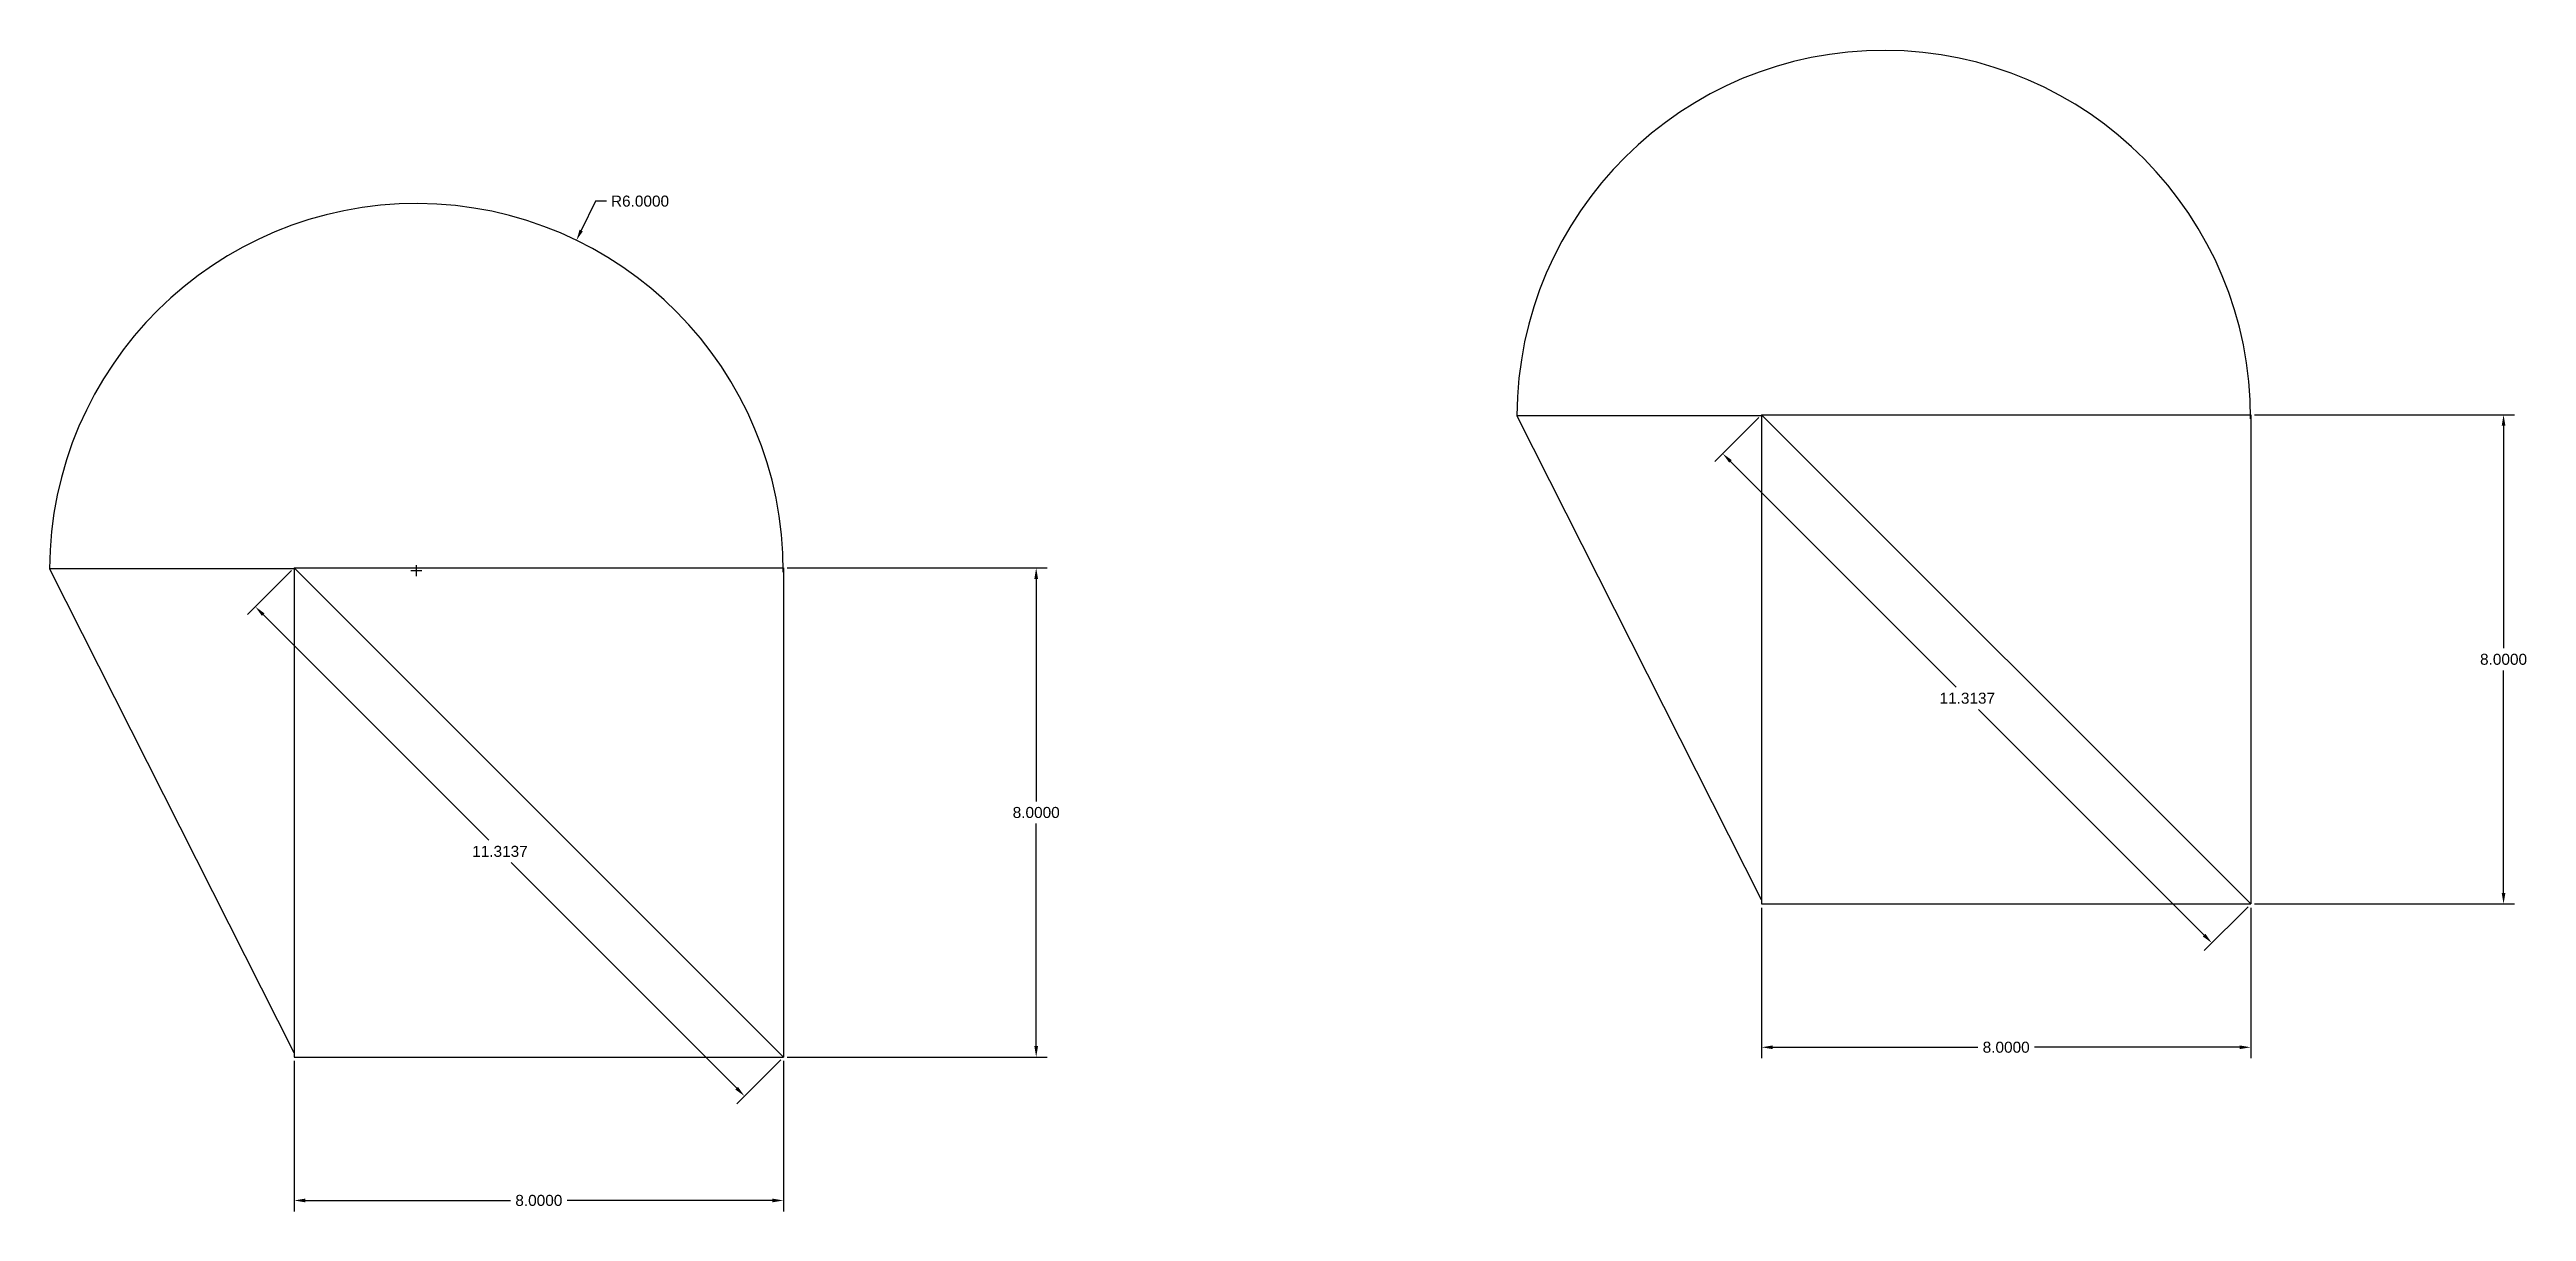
# Model space of a CAD drawing. Header units: inches. Extents: x -4 to 36.5, y -2.5 to 16.5.
import ezdxf

# ---------------------------------------------------------------- set-up
doc = ezdxf.new("R2010")
doc.units = ezdxf.units.IN
doc.header["$MEASUREMENT"] = 0
doc.layers.get('0').update_dxf_attribs({"lineweight": 30})
doc.styles.get("Standard").update_dxf_attribs({"font": 'arial.ttf'})
doc.dimstyles.new('Annotative', dxfattribs={"dimscale": 0, "dimtxt": 0.18, "dimasz": 0.18, "dimexe": 0.18, "dimexo": 0.0625, "dimgap": 0.09, "dimtad": 0, "dimtih": 1, "dimtoh": 1, "dimdec": 4, "dimzin": 0, "dimdsep": 46, "dimtxsty": 'Standard', "dimcen": 0.09, "dimadec": 0, "dimazin": 0, "dimtfac": 1, "dimtdec": 4, "dimtofl": 0, "dimtmove": 0, "dimatfit": 3, "dimfxl": 1, "dimtolj": 1, "dimtzin": 0, "dimarcsym": 0})

msp = doc.modelspace()

# ---------------------------------------------------------------- blocks, each defined once
blk = doc.blocks.new('*D1')
at = {"color": 0, "lineweight": -2, "transparency": 16777216}
for p, q in [((0.003, -0.044), (0.003, -2.505)), ((8.003, -0.044), (8.003, -2.505)), ((0.183, -2.325), (3.54, -2.325)), ((7.823, -2.325), (4.467, -2.325))]:
    blk.add_line(p, q, dxfattribs=at)
at = {"color": 0, "transparency": 16777216}
for points in [[(0.183, -2.295), (0.183, -2.355), (0.003, -2.325)], [(7.823, -2.295), (7.823, -2.355), (8.003, -2.325)]]:
    blk.add_solid(points, dxfattribs=at)
at = {"layer": 'Defpoints', "color": 0, "transparency": 16777216}
for p in [(0.003, 0.018), (8.003, 0.018), (8.003, -2.325)]:
    blk.add_point(p, dxfattribs=at)
at = {"color": 0, "transparency": 16777216, "insert": (4.003, -2.325), "char_height": 0.18, "attachment_point": 5}
blk.add_mtext('\\A1;8.0000', dxfattribs=at)
blk = doc.blocks.new('*D2')
at = {"color": 0, "lineweight": -2, "transparency": 16777216}
for p, q in [((8.066, 8.018), (12.318, 8.018)), ((12.138, 7.838), (12.138, 4.2)), ((12.138, 0.198), (12.138, 3.836)), ((8.066, 0.018), (12.318, 0.018))]:
    blk.add_line(p, q, dxfattribs=at)
at = {"color": 0, "transparency": 16777216}
for points in [[(12.108, 7.838), (12.168, 7.838), (12.138, 8.018)], [(12.108, 0.198), (12.168, 0.198), (12.138, 0.018)]]:
    blk.add_solid(points, dxfattribs=at)
at = {"layer": 'Defpoints', "color": 0, "transparency": 16777216}
for p in [(8.003, 8.018), (8.003, 0.018), (12.138, 0.018)]:
    blk.add_point(p, dxfattribs=at)
at = {"color": 0, "transparency": 16777216, "insert": (12.138, 4.018), "char_height": 0.18, "attachment_point": 5}
blk.add_mtext('\\A1;8.0000', dxfattribs=at)
blk = doc.blocks.new('*D4')
at = {"color": 0, "lineweight": -2, "transparency": 16777216}
for p, q in [((-0.041, 7.974), (-0.76, 7.255)), ((-0.506, 7.255), (3.185, 3.564)), ((7.24, -0.491), (3.549, 3.2)), ((7.959, -0.026), (7.24, -0.745))]:
    blk.add_line(p, q, dxfattribs=at)
at = {"color": 0, "transparency": 16777216}
for points in [[(-0.485, 7.276), (-0.527, 7.234), (-0.633, 7.382)], [(7.261, -0.469), (7.218, -0.512), (7.367, -0.618)]]:
    blk.add_solid(points, dxfattribs=at)
at = {"layer": 'Defpoints', "color": 0, "transparency": 16777216}
for p in [(0.003, 8.018), (-0.633, 7.382), (8.003, 0.018)]:
    blk.add_point(p, dxfattribs=at)
at = {"color": 0, "transparency": 16777216, "insert": (3.367, 3.382), "char_height": 0.18, "attachment_point": 5}
blk.add_mtext('\\A1;11.3137', dxfattribs=at)
blk = doc.blocks.new('*D11')
at = {"color": 0, "lineweight": -2, "transparency": 16777216}
for p, q in [((4.928, 14.014), (4.697, 13.536)), ((5.108, 14.014), (4.928, 14.014)), ((1.91, 7.975), (2.09, 7.975)), ((2, 7.885), (2, 8.065))]:
    blk.add_line(p, q, dxfattribs=at)
at = {"color": 0, "transparency": 16777216}
blk.add_solid([(4.67, 13.549), (4.724, 13.523), (4.618, 13.374)], dxfattribs=at)
at = {"layer": 'Defpoints', "color": 0, "transparency": 16777216}
for p in [(4.618, 13.374), (2, 7.975)]:
    blk.add_point(p, dxfattribs=at)
at = {"color": 0, "transparency": 16777216, "insert": (5.658, 14.014), "char_height": 0.18, "attachment_point": 5}
blk.add_mtext('\\A1;R6.0000', dxfattribs=at)
blk = doc.blocks.new('Wood Cuts')
at = {"color": 2}
for points in [[(0, 8), (-4, 8)], [(-4, 8), (-0.00185, 0.09352)]]:
    blk.add_lwpolyline(points, dxfattribs=at)
blk.add_polyline3d([(0.00329, 8.01834, 0), (8.00329, 8.01834, 0), (8.00329, 0.01834, 0), (0.00329, 8.01834, 0), (0.00329, 0.01834, 0), (8.00329, 0.01834, 0)])
blk.add_polyline3d([(0.00329, 8.01834, 0), (8.00329, 8.01834, 0), (8.00329, 0.01834, 0), (0.00329, 8.01834, 0), (0.00329, 0.01834, 0), (8.00329, 0.01834, 0)])
blk.add_polyline3d([(0.00329, 8.01834, 0), (8.00329, 8.01834, 0), (8.00329, 0.01834, 0), (0.00329, 8.01834, 0), (0.00329, 0.01834, 0), (8.00329, 0.01834, 0)])
blk.add_polyline3d([(0.00329, 8.01834, 0), (8.00329, 8.01834, 0), (8.00329, 0.01834, 0), (0.00329, 8.01834, 0), (0.00329, 0.01834, 0), (8.00329, 0.01834, 0)])
blk.add_polyline3d([(0.00329, 8.01834, 0), (8.00329, 8.01834, 0), (8.00329, 0.01834, 0), (0.00329, 8.01834, 0), (0.00329, 0.01834, 0), (8.00329, 0.01834, 0)])
blk.add_polyline3d([(0.00329, 8.01834, 0), (8.00329, 8.01834, 0), (8.00329, 0.01834, 0), (0.00329, 8.01834, 0), (0.00329, 0.01834, 0), (8.00329, 0.01834, 0)])
blk.add_polyline3d([(0.00329, 8.01834, 0), (8.00329, 8.01834, 0), (8.00329, 0.01834, 0), (0.00329, 8.01834, 0), (0.00329, 0.01834, 0), (8.00329, 0.01834, 0)])
blk.add_polyline3d([(0.00329, 8.01834, 0), (8.00329, 8.01834, 0), (8.00329, 0.01834, 0), (0.00329, 8.01834, 0), (0.00329, 0.01834, 0), (8.00329, 0.01834, 0)])
blk.add_polyline3d([(0.00329, 8.01834, 0), (8.00329, 8.01834, 0), (8.00329, 0.01834, 0), (0.00329, 8.01834, 0), (0.00329, 0.01834, 0), (8.00329, 0.01834, 0)])
blk.add_polyline3d([(0.00329, 8.01834, 0), (8.00329, 8.01834, 0), (8.00329, 0.01834, 0), (0.00329, 8.01834, 0), (0.00329, 0.01834, 0), (8.00329, 0.01834, 0)])
blk.add_polyline3d([(0.00329, 8.01834, 0), (8.00329, 8.01834, 0), (8.00329, 0.01834, 0), (0.00329, 8.01834, 0), (0.00329, 0.01834, 0), (8.00329, 0.01834, 0)])
blk.add_polyline3d([(0.00329, 8.01834, 0), (8.00329, 8.01834, 0), (8.00329, 0.01834, 0), (0.00329, 8.01834, 0), (0.00329, 0.01834, 0), (8.00329, 0.01834, 0)])
blk.add_polyline3d([(0.00329, 8.01834, 0), (8.00329, 8.01834, 0), (8.00329, 0.01834, 0), (0.00329, 8.01834, 0), (0.00329, 0.01834, 0), (8.00329, 0.01834, 0)])
blk.add_polyline3d([(0.00329, 8.01834, 0), (8.00329, 8.01834, 0), (8.00329, 0.01834, 0), (0.00329, 8.01834, 0), (0.00329, 0.01834, 0), (8.00329, 0.01834, 0)])
blk.add_polyline3d([(0.00329, 8.01834, 0), (8.00329, 8.01834, 0), (8.00329, 0.01834, 0), (0.00329, 8.01834, 0), (0.00329, 0.01834, 0), (8.00329, 0.01834, 0)])
blk.add_polyline3d([(0.00329, 8.01834, 0), (8.00329, 8.01834, 0), (8.00329, 0.01834, 0), (0.00329, 8.01834, 0), (0.00329, 0.01834, 0), (8.00329, 0.01834, 0)])
blk.add_polyline3d([(0.00329, 8.01834, 0), (8.00329, 8.01834, 0), (8.00329, 0.01834, 0), (0.00329, 8.01834, 0), (0.00329, 0.01834, 0), (8.00329, 0.01834, 0)])
blk.add_polyline3d([(0.00329, 8.01834, 0), (8.00329, 8.01834, 0), (8.00329, 0.01834, 0), (0.00329, 8.01834, 0), (0.00329, 0.01834, 0), (8.00329, 0.01834, 0)])
blk.add_polyline3d([(0.00329, 8.01834, 0), (8.00329, 8.01834, 0), (8.00329, 0.01834, 0), (0.00329, 8.01834, 0), (0.00329, 0.01834, 0), (8.00329, 0.01834, 0)])
blk.add_polyline3d([(0.00329, 8.01834, 0), (8.00329, 8.01834, 0), (8.00329, 0.01834, 0), (0.00329, 8.01834, 0), (0.00329, 0.01834, 0), (8.00329, 0.01834, 0)])
blk.add_polyline3d([(0.00329, 8.01834, 0), (8.00329, 8.01834, 0), (8.00329, 0.01834, 0), (0.00329, 8.01834, 0), (0.00329, 0.01834, 0), (8.00329, 0.01834, 0)])
blk.add_polyline3d([(0.00329, 8.01834, 0), (8.00329, 8.01834, 0), (8.00329, 0.01834, 0), (0.00329, 8.01834, 0), (0.00329, 0.01834, 0), (8.00329, 0.01834, 0)])
blk.add_polyline3d([(0.00329, 8.01834, 0), (8.00329, 8.01834, 0), (8.00329, 0.01834, 0), (0.00329, 8.01834, 0), (0.00329, 0.01834, 0), (8.00329, 0.01834, 0)])
blk.add_polyline3d([(0.00329, 8.01834, 0), (8.00329, 8.01834, 0), (8.00329, 0.01834, 0), (0.00329, 8.01834, 0), (0.00329, 0.01834, 0), (8.00329, 0.01834, 0)])
blk.add_polyline3d([(0.00329, 8.01834, 0), (8.00329, 8.01834, 0), (8.00329, 0.01834, 0), (0.00329, 8.01834, 0), (0.00329, 0.01834, 0), (8.00329, 0.01834, 0)])
blk.add_polyline3d([(0.00329, 8.01834, 0), (8.00329, 8.01834, 0), (8.00329, 0.01834, 0), (0.00329, 8.01834, 0), (0.00329, 0.01834, 0), (8.00329, 0.01834, 0)])
blk.add_polyline3d([(0.00329, 8.01834, 0), (8.00329, 8.01834, 0), (8.00329, 0.01834, 0), (0.00329, 8.01834, 0), (0.00329, 0.01834, 0), (8.00329, 0.01834, 0)])
blk.add_polyline3d([(0.00329, 8.01834, 0), (8.00329, 8.01834, 0), (8.00329, 0.01834, 0), (0.00329, 8.01834, 0), (0.00329, 0.01834, 0), (8.00329, 0.01834, 0)])
blk.add_polyline3d([(0.00329, 8.01834, 0), (8.00329, 8.01834, 0), (8.00329, 0.01834, 0), (0.00329, 8.01834, 0), (0.00329, 0.01834, 0), (8.00329, 0.01834, 0)])
blk.add_polyline3d([(0.00329, 8.01834, 0), (8.00329, 8.01834, 0), (8.00329, 0.01834, 0), (0.00329, 8.01834, 0), (0.00329, 0.01834, 0), (8.00329, 0.01834, 0)])
blk.add_polyline3d([(0.00329, 8.01834, 0), (8.00329, 8.01834, 0), (8.00329, 0.01834, 0), (0.00329, 8.01834, 0), (0.00329, 0.01834, 0), (8.00329, 0.01834, 0)])
blk.add_polyline3d([(0.00329, 8.01834, 0), (8.00329, 8.01834, 0), (8.00329, 0.01834, 0), (0.00329, 8.01834, 0), (0.00329, 0.01834, 0), (8.00329, 0.01834, 0)])
blk.add_polyline3d([(0.00329, 8.01834, 0), (8.00329, 8.01834, 0), (8.00329, 0.01834, 0), (0.00329, 8.01834, 0), (0.00329, 0.01834, 0), (8.00329, 0.01834, 0)])
blk.add_polyline3d([(0.00329, 8.01834, 0), (8.00329, 8.01834, 0), (8.00329, 0.01834, 0), (0.00329, 8.01834, 0), (0.00329, 0.01834, 0), (8.00329, 0.01834, 0)])
blk.add_polyline3d([(0.00329, 8.01834, 0), (8.00329, 8.01834, 0), (8.00329, 0.01834, 0), (0.00329, 8.01834, 0), (0.00329, 0.01834, 0), (8.00329, 0.01834, 0)])
blk.add_polyline3d([(0.00329, 8.01834, 0), (8.00329, 8.01834, 0), (8.00329, 0.01834, 0), (0.00329, 8.01834, 0), (0.00329, 0.01834, 0), (8.00329, 0.01834, 0)])
blk.add_polyline3d([(0.00329, 8.01834, 0), (8.00329, 8.01834, 0), (8.00329, 0.01834, 0), (0.00329, 8.01834, 0), (0.00329, 0.01834, 0), (8.00329, 0.01834, 0)])
blk.add_polyline3d([(0.00329, 8.01834, 0), (8.00329, 8.01834, 0), (8.00329, 0.01834, 0), (0.00329, 8.01834, 0), (0.00329, 0.01834, 0), (8.00329, 0.01834, 0)])
blk.add_polyline3d([(0.00329, 8.01834, 0), (8.00329, 8.01834, 0), (8.00329, 0.01834, 0), (0.00329, 8.01834, 0), (0.00329, 0.01834, 0), (8.00329, 0.01834, 0)])
blk.add_polyline3d([(0.00329, 8.01834, 0), (8.00329, 8.01834, 0), (8.00329, 0.01834, 0), (0.00329, 8.01834, 0), (0.00329, 0.01834, 0), (8.00329, 0.01834, 0)])
blk.add_polyline3d([(0.00329, 8.01834, 0), (8.00329, 8.01834, 0), (8.00329, 0.01834, 0), (0.00329, 8.01834, 0), (0.00329, 0.01834, 0), (8.00329, 0.01834, 0)])
blk.add_polyline3d([(0.00329, 8.01834, 0), (8.00329, 8.01834, 0), (8.00329, 0.01834, 0), (0.00329, 8.01834, 0), (0.00329, 0.01834, 0), (8.00329, 0.01834, 0)])
blk.add_polyline3d([(0.00329, 8.01834, 0), (8.00329, 8.01834, 0), (8.00329, 0.01834, 0), (0.00329, 8.01834, 0), (0.00329, 0.01834, 0), (8.00329, 0.01834, 0)])
blk.add_polyline3d([(0.00329, 8.01834, 0), (8.00329, 8.01834, 0), (8.00329, 0.01834, 0), (0.00329, 8.01834, 0), (0.00329, 0.01834, 0), (8.00329, 0.01834, 0)])
blk.add_polyline3d([(0.00329, 8.01834, 0), (8.00329, 8.01834, 0), (8.00329, 0.01834, 0), (0.00329, 8.01834, 0), (0.00329, 0.01834, 0), (8.00329, 0.01834, 0)])
blk.add_polyline3d([(0.00329, 8.01834, 0), (8.00329, 8.01834, 0), (8.00329, 0.01834, 0), (0.00329, 8.01834, 0), (0.00329, 0.01834, 0), (8.00329, 0.01834, 0)])
blk.add_polyline3d([(0.00329, 8.01834, 0), (8.00329, 8.01834, 0), (8.00329, 0.01834, 0), (0.00329, 8.01834, 0), (0.00329, 0.01834, 0), (8.00329, 0.01834, 0)])
blk.add_polyline3d([(0.00329, 8.01834, 0), (8.00329, 8.01834, 0), (8.00329, 0.01834, 0), (0.00329, 8.01834, 0), (0.00329, 0.01834, 0), (8.00329, 0.01834, 0)])
blk.add_polyline3d([(0.00329, 8.01834, 0), (8.00329, 8.01834, 0), (8.00329, 0.01834, 0), (0.00329, 8.01834, 0), (0.00329, 0.01834, 0), (8.00329, 0.01834, 0)])
blk.add_polyline3d([(0.00329, 8.01834, 0), (8.00329, 8.01834, 0), (8.00329, 0.01834, 0), (0.00329, 8.01834, 0), (0.00329, 0.01834, 0), (8.00329, 0.01834, 0)])
blk.add_polyline3d([(0.00329, 8.01834, 0), (8.00329, 8.01834, 0), (8.00329, 0.01834, 0), (0.00329, 8.01834, 0), (0.00329, 0.01834, 0), (8.00329, 0.01834, 0)])
blk.add_polyline3d([(0.00329, 8.01834, 0), (8.00329, 8.01834, 0), (8.00329, 0.01834, 0), (0.00329, 8.01834, 0), (0.00329, 0.01834, 0), (8.00329, 0.01834, 0)])
blk.add_polyline3d([(0.00329, 8.01834, 0), (8.00329, 8.01834, 0), (8.00329, 0.01834, 0), (0.00329, 8.01834, 0), (0.00329, 0.01834, 0), (8.00329, 0.01834, 0)])
blk.add_polyline3d([(0.00329, 8.01834, 0), (8.00329, 8.01834, 0), (8.00329, 0.01834, 0), (0.00329, 8.01834, 0), (0.00329, 0.01834, 0), (8.00329, 0.01834, 0)])
blk.add_polyline3d([(0.00329, 8.01834, 0), (8.00329, 8.01834, 0), (8.00329, 0.01834, 0), (0.00329, 8.01834, 0), (0.00329, 0.01834, 0), (8.00329, 0.01834, 0)])
blk.add_polyline3d([(0.00329, 8.01834, 0), (8.00329, 8.01834, 0), (8.00329, 0.01834, 0), (0.00329, 8.01834, 0), (0.00329, 0.01834, 0), (8.00329, 0.01834, 0)])
blk.add_polyline3d([(0.00329, 8.01834, 0), (8.00329, 8.01834, 0), (8.00329, 0.01834, 0), (0.00329, 8.01834, 0), (0.00329, 0.01834, 0), (8.00329, 0.01834, 0)])
blk.add_polyline3d([(0.00329, 8.01834, 0), (8.00329, 8.01834, 0), (8.00329, 0.01834, 0), (0.00329, 8.01834, 0), (0.00329, 0.01834, 0), (8.00329, 0.01834, 0)])
blk.add_polyline3d([(0.00329, 8.01834, 0), (8.00329, 8.01834, 0), (8.00329, 0.01834, 0), (0.00329, 8.01834, 0), (0.00329, 0.01834, 0), (8.00329, 0.01834, 0)])
blk.add_polyline3d([(0.00329, 8.01834, 0), (8.00329, 8.01834, 0), (8.00329, 0.01834, 0), (0.00329, 8.01834, 0), (0.00329, 0.01834, 0), (8.00329, 0.01834, 0)])
blk.add_polyline3d([(0.00329, 8.01834, 0), (8.00329, 8.01834, 0), (8.00329, 0.01834, 0), (0.00329, 8.01834, 0), (0.00329, 0.01834, 0), (8.00329, 0.01834, 0)])
blk.add_polyline3d([(0.00329, 8.01834, 0), (8.00329, 8.01834, 0), (8.00329, 0.01834, 0), (0.00329, 8.01834, 0), (0.00329, 0.01834, 0), (8.00329, 0.01834, 0)])
blk.add_polyline3d([(0.00329, 8.01834, 0), (8.00329, 8.01834, 0), (8.00329, 0.01834, 0), (0.00329, 8.01834, 0), (0.00329, 0.01834, 0), (8.00329, 0.01834, 0)])
blk.add_polyline3d([(0.00329, 8.01834, 0), (8.00329, 8.01834, 0), (8.00329, 0.01834, 0), (0.00329, 8.01834, 0), (0.00329, 0.01834, 0), (8.00329, 0.01834, 0)])
blk.add_polyline3d([(0.00329, 8.01834, 0), (8.00329, 8.01834, 0), (8.00329, 0.01834, 0), (0.00329, 8.01834, 0), (0.00329, 0.01834, 0), (8.00329, 0.01834, 0)])
blk.add_polyline3d([(0.00329, 8.01834, 0), (8.00329, 8.01834, 0), (8.00329, 0.01834, 0), (0.00329, 8.01834, 0), (0.00329, 0.01834, 0), (8.00329, 0.01834, 0)])
blk.add_polyline3d([(0.00329, 8.01834, 0), (8.00329, 8.01834, 0), (8.00329, 0.01834, 0), (0.00329, 8.01834, 0), (0.00329, 0.01834, 0), (8.00329, 0.01834, 0)])
blk.add_polyline3d([(0.00329, 8.01834, 0), (8.00329, 8.01834, 0), (8.00329, 0.01834, 0), (0.00329, 8.01834, 0), (0.00329, 0.01834, 0), (8.00329, 0.01834, 0)])
blk.add_polyline3d([(0.00329, 8.01834, 0), (8.00329, 8.01834, 0), (8.00329, 0.01834, 0), (0.00329, 8.01834, 0), (0.00329, 0.01834, 0), (8.00329, 0.01834, 0)])
blk.add_polyline3d([(0.00329, 8.01834, 0), (8.00329, 8.01834, 0), (8.00329, 0.01834, 0), (0.00329, 8.01834, 0), (0.00329, 0.01834, 0), (8.00329, 0.01834, 0)])
blk.add_polyline3d([(0.00329, 8.01834, 0), (8.00329, 8.01834, 0), (8.00329, 0.01834, 0), (0.00329, 8.01834, 0), (0.00329, 0.01834, 0), (8.00329, 0.01834, 0)])
blk.add_polyline3d([(0.00329, 8.01834, 0), (8.00329, 8.01834, 0), (8.00329, 0.01834, 0), (0.00329, 8.01834, 0), (0.00329, 0.01834, 0), (8.00329, 0.01834, 0)])
blk.add_polyline3d([(0.00329, 8.01834, 0), (8.00329, 8.01834, 0), (8.00329, 0.01834, 0), (0.00329, 8.01834, 0), (0.00329, 0.01834, 0), (8.00329, 0.01834, 0)])
blk.add_polyline3d([(0.00329, 8.01834, 0), (8.00329, 8.01834, 0), (8.00329, 0.01834, 0), (0.00329, 8.01834, 0), (0.00329, 0.01834, 0), (8.00329, 0.01834, 0)])
blk.add_polyline3d([(0.00329, 8.01834, 0), (8.00329, 8.01834, 0), (8.00329, 0.01834, 0), (0.00329, 8.01834, 0), (0.00329, 0.01834, 0), (8.00329, 0.01834, 0)])
blk.add_polyline3d([(0.00329, 8.01834, 0), (8.00329, 8.01834, 0), (8.00329, 0.01834, 0), (0.00329, 8.01834, 0), (0.00329, 0.01834, 0), (8.00329, 0.01834, 0)])
blk.add_polyline3d([(0.00329, 8.01834, 0), (8.00329, 8.01834, 0), (8.00329, 0.01834, 0), (0.00329, 8.01834, 0), (0.00329, 0.01834, 0), (8.00329, 0.01834, 0)])
blk.add_polyline3d([(0.00329, 8.01834, 0), (8.00329, 8.01834, 0), (8.00329, 0.01834, 0), (0.00329, 8.01834, 0), (0.00329, 0.01834, 0), (8.00329, 0.01834, 0)])
blk.add_polyline3d([(0.00329, 8.01834, 0), (8.00329, 8.01834, 0), (8.00329, 0.01834, 0), (0.00329, 8.01834, 0), (0.00329, 0.01834, 0), (8.00329, 0.01834, 0)])
blk.add_polyline3d([(0.00329, 8.01834, 0), (8.00329, 8.01834, 0), (8.00329, 0.01834, 0), (0.00329, 8.01834, 0), (0.00329, 0.01834, 0), (8.00329, 0.01834, 0)])
blk.add_polyline3d([(0.00329, 8.01834, 0), (8.00329, 8.01834, 0), (8.00329, 0.01834, 0), (0.00329, 8.01834, 0), (0.00329, 0.01834, 0), (8.00329, 0.01834, 0)])
blk.add_polyline3d([(0.00329, 8.01834, 0), (8.00329, 8.01834, 0), (8.00329, 0.01834, 0), (0.00329, 8.01834, 0), (0.00329, 0.01834, 0), (8.00329, 0.01834, 0)])
blk.add_polyline3d([(0.00329, 8.01834, 0), (8.00329, 8.01834, 0), (8.00329, 0.01834, 0), (0.00329, 8.01834, 0), (0.00329, 0.01834, 0), (8.00329, 0.01834, 0)])
blk.add_polyline3d([(0.00329, 8.01834, 0), (8.00329, 8.01834, 0), (8.00329, 0.01834, 0), (0.00329, 8.01834, 0), (0.00329, 0.01834, 0), (8.00329, 0.01834, 0)])
blk.add_polyline3d([(0.00329, 8.01834, 0), (8.00329, 8.01834, 0), (8.00329, 0.01834, 0), (0.00329, 8.01834, 0), (0.00329, 0.01834, 0), (8.00329, 0.01834, 0)])
blk.add_polyline3d([(0.00329, 8.01834, 0), (8.00329, 8.01834, 0), (8.00329, 0.01834, 0), (0.00329, 8.01834, 0), (0.00329, 0.01834, 0), (8.00329, 0.01834, 0)])
blk.add_polyline3d([(0.00329, 8.01834, 0), (8.00329, 8.01834, 0), (8.00329, 0.01834, 0), (0.00329, 8.01834, 0), (0.00329, 0.01834, 0), (8.00329, 0.01834, 0)])
blk.add_polyline3d([(0.00329, 8.01834, 0), (8.00329, 8.01834, 0), (8.00329, 0.01834, 0), (0.00329, 8.01834, 0), (0.00329, 0.01834, 0), (8.00329, 0.01834, 0)])
blk.add_polyline3d([(0.00329, 8.01834, 0), (8.00329, 8.01834, 0), (8.00329, 0.01834, 0), (0.00329, 8.01834, 0), (0.00329, 0.01834, 0), (8.00329, 0.01834, 0)])
blk.add_polyline3d([(0.00329, 8.01834, 0), (8.00329, 8.01834, 0), (8.00329, 0.01834, 0), (0.00329, 8.01834, 0), (0.00329, 0.01834, 0), (8.00329, 0.01834, 0)])
blk.add_polyline3d([(0.00329, 8.01834, 0), (8.00329, 8.01834, 0), (8.00329, 0.01834, 0), (0.00329, 8.01834, 0), (0.00329, 0.01834, 0), (8.00329, 0.01834, 0)])
blk.add_polyline3d([(0.00329, 8.01834, 0), (8.00329, 8.01834, 0), (8.00329, 0.01834, 0), (0.00329, 8.01834, 0), (0.00329, 0.01834, 0), (8.00329, 0.01834, 0)])
blk.add_polyline3d([(0.00329, 8.01834, 0), (8.00329, 8.01834, 0), (8.00329, 0.01834, 0), (0.00329, 8.01834, 0), (0.00329, 0.01834, 0), (8.00329, 0.01834, 0)])
blk.add_polyline3d([(0.00329, 8.01834, 0), (8.00329, 8.01834, 0), (8.00329, 0.01834, 0), (0.00329, 8.01834, 0), (0.00329, 0.01834, 0), (8.00329, 0.01834, 0)])
blk.add_polyline3d([(0.00329, 8.01834, 0), (8.00329, 8.01834, 0), (8.00329, 0.01834, 0), (0.00329, 8.01834, 0), (0.00329, 0.01834, 0), (8.00329, 0.01834, 0)])
blk.add_polyline3d([(0.00329, 8.01834, 0), (8.00329, 8.01834, 0), (8.00329, 0.01834, 0), (0.00329, 8.01834, 0), (0.00329, 0.01834, 0), (8.00329, 0.01834, 0)])
blk.add_polyline3d([(0.00329, 8.01834, 0), (8.00329, 8.01834, 0), (8.00329, 0.01834, 0), (0.00329, 8.01834, 0), (0.00329, 0.01834, 0), (8.00329, 0.01834, 0)])
blk.add_polyline3d([(0.00329, 8.01834, 0), (8.00329, 8.01834, 0), (8.00329, 0.01834, 0), (0.00329, 8.01834, 0), (0.00329, 0.01834, 0), (8.00329, 0.01834, 0)])
blk.add_polyline3d([(0.00329, 8.01834, 0), (8.00329, 8.01834, 0), (8.00329, 0.01834, 0), (0.00329, 8.01834, 0), (0.00329, 0.01834, 0), (8.00329, 0.01834, 0)])
blk.add_polyline3d([(0.00329, 8.01834, 0), (8.00329, 8.01834, 0), (8.00329, 0.01834, 0), (0.00329, 8.01834, 0), (0.00329, 0.01834, 0), (8.00329, 0.01834, 0)])
blk.add_polyline3d([(0.00329, 8.01834, 0), (8.00329, 8.01834, 0), (8.00329, 0.01834, 0), (0.00329, 8.01834, 0), (0.00329, 0.01834, 0), (8.00329, 0.01834, 0)])
blk.add_polyline3d([(0.00329, 8.01834, 0), (8.00329, 8.01834, 0), (8.00329, 0.01834, 0), (0.00329, 8.01834, 0), (0.00329, 0.01834, 0), (8.00329, 0.01834, 0)])
blk.add_polyline3d([(0.00329, 8.01834, 0), (8.00329, 8.01834, 0), (8.00329, 0.01834, 0), (0.00329, 8.01834, 0), (0.00329, 0.01834, 0), (8.00329, 0.01834, 0)])
blk.add_polyline3d([(0.00329, 8.01834, 0), (8.00329, 8.01834, 0), (8.00329, 0.01834, 0), (0.00329, 8.01834, 0), (0.00329, 0.01834, 0), (8.00329, 0.01834, 0)])
blk.add_polyline3d([(0.00329, 8.01834, 0), (8.00329, 8.01834, 0), (8.00329, 0.01834, 0), (0.00329, 8.01834, 0), (0.00329, 0.01834, 0), (8.00329, 0.01834, 0)])
blk.add_polyline3d([(0.00329, 8.01834, 0), (8.00329, 8.01834, 0), (8.00329, 0.01834, 0), (0.00329, 8.01834, 0), (0.00329, 0.01834, 0), (8.00329, 0.01834, 0)])
blk.add_polyline3d([(0.00329, 8.01834, 0), (8.00329, 8.01834, 0), (8.00329, 0.01834, 0), (0.00329, 8.01834, 0), (0.00329, 0.01834, 0), (8.00329, 0.01834, 0)])
blk.add_polyline3d([(0.00329, 8.01834, 0), (8.00329, 8.01834, 0), (8.00329, 0.01834, 0), (0.00329, 8.01834, 0), (0.00329, 0.01834, 0), (8.00329, 0.01834, 0)])
blk.add_polyline3d([(0.00329, 8.01834, 0), (8.00329, 8.01834, 0), (8.00329, 0.01834, 0), (0.00329, 8.01834, 0), (0.00329, 0.01834, 0), (8.00329, 0.01834, 0)])
blk.add_polyline3d([(0.00329, 8.01834, 0), (8.00329, 8.01834, 0), (8.00329, 0.01834, 0), (0.00329, 8.01834, 0), (0.00329, 0.01834, 0), (8.00329, 0.01834, 0)])
blk.add_polyline3d([(0.00329, 8.01834, 0), (8.00329, 8.01834, 0), (8.00329, 0.01834, 0), (0.00329, 8.01834, 0), (0.00329, 0.01834, 0), (8.00329, 0.01834, 0)])
blk.add_polyline3d([(0.00329, 8.01834, 0), (8.00329, 8.01834, 0), (8.00329, 0.01834, 0), (0.00329, 8.01834, 0), (0.00329, 0.01834, 0), (8.00329, 0.01834, 0)])
blk.add_polyline3d([(0.00329, 8.01834, 0), (8.00329, 8.01834, 0), (8.00329, 0.01834, 0), (0.00329, 8.01834, 0), (0.00329, 0.01834, 0), (8.00329, 0.01834, 0)])
blk.add_polyline3d([(0.00329, 8.01834, 0), (8.00329, 8.01834, 0), (8.00329, 0.01834, 0), (0.00329, 8.01834, 0), (0.00329, 0.01834, 0), (8.00329, 0.01834, 0)])
blk.add_polyline3d([(0.00329, 8.01834, 0), (8.00329, 8.01834, 0), (8.00329, 0.01834, 0), (0.00329, 8.01834, 0), (0.00329, 0.01834, 0), (8.00329, 0.01834, 0)])
blk.add_polyline3d([(0.00329, 8.01834, 0), (8.00329, 8.01834, 0), (8.00329, 0.01834, 0), (0.00329, 8.01834, 0), (0.00329, 0.01834, 0), (8.00329, 0.01834, 0)])
blk.add_polyline3d([(0.00329, 8.01834, 0), (8.00329, 8.01834, 0), (8.00329, 0.01834, 0), (0.00329, 8.01834, 0), (0.00329, 0.01834, 0), (8.00329, 0.01834, 0)])
blk.add_polyline3d([(0.00329, 8.01834, 0), (8.00329, 8.01834, 0), (8.00329, 0.01834, 0), (0.00329, 8.01834, 0), (0.00329, 0.01834, 0), (8.00329, 0.01834, 0)])
blk.add_polyline3d([(0.00329, 8.01834, 0), (8.00329, 8.01834, 0), (8.00329, 0.01834, 0), (0.00329, 8.01834, 0), (0.00329, 0.01834, 0), (8.00329, 0.01834, 0)])
blk.add_polyline3d([(0.00329, 8.01834, 0), (8.00329, 8.01834, 0), (8.00329, 0.01834, 0), (0.00329, 8.01834, 0), (0.00329, 0.01834, 0), (8.00329, 0.01834, 0)])
blk.add_polyline3d([(0.00329, 8.01834, 0), (8.00329, 8.01834, 0), (8.00329, 0.01834, 0), (0.00329, 8.01834, 0), (0.00329, 0.01834, 0), (8.00329, 0.01834, 0)])
blk.add_polyline3d([(0.00329, 8.01834, 0), (8.00329, 8.01834, 0), (8.00329, 0.01834, 0), (0.00329, 8.01834, 0), (0.00329, 0.01834, 0), (8.00329, 0.01834, 0)])
blk.add_polyline3d([(0.00329, 8.01834, 0), (8.00329, 8.01834, 0), (8.00329, 0.01834, 0), (0.00329, 8.01834, 0), (0.00329, 0.01834, 0), (8.00329, 0.01834, 0)])
blk.add_polyline3d([(0.00329, 8.01834, 0), (8.00329, 8.01834, 0), (8.00329, 0.01834, 0), (0.00329, 8.01834, 0), (0.00329, 0.01834, 0), (8.00329, 0.01834, 0)])
blk.add_polyline3d([(0.00329, 8.01834, 0), (8.00329, 8.01834, 0), (8.00329, 0.01834, 0), (0.00329, 8.01834, 0), (0.00329, 0.01834, 0), (8.00329, 0.01834, 0)])
blk.add_polyline3d([(0.00329, 8.01834, 0), (8.00329, 8.01834, 0), (8.00329, 0.01834, 0), (0.00329, 8.01834, 0), (0.00329, 0.01834, 0), (8.00329, 0.01834, 0)])
blk.add_polyline3d([(0.00329, 8.01834, 0), (8.00329, 8.01834, 0), (8.00329, 0.01834, 0), (0.00329, 8.01834, 0), (0.00329, 0.01834, 0), (8.00329, 0.01834, 0)])
blk.add_polyline3d([(0.00329, 8.01834, 0), (8.00329, 8.01834, 0), (8.00329, 0.01834, 0), (0.00329, 8.01834, 0), (0.00329, 0.01834, 0), (8.00329, 0.01834, 0)])
blk.add_polyline3d([(0.00329, 8.01834, 0), (8.00329, 8.01834, 0), (8.00329, 0.01834, 0), (0.00329, 8.01834, 0), (0.00329, 0.01834, 0), (8.00329, 0.01834, 0)])
blk.add_polyline3d([(0.00329, 8.01834, 0), (8.00329, 8.01834, 0), (8.00329, 0.01834, 0), (0.00329, 8.01834, 0), (0.00329, 0.01834, 0), (8.00329, 0.01834, 0)])
blk.add_polyline3d([(0.00329, 8.01834, 0), (8.00329, 8.01834, 0), (8.00329, 0.01834, 0), (0.00329, 8.01834, 0), (0.00329, 0.01834, 0), (8.00329, 0.01834, 0)])
blk.add_polyline3d([(0.00329, 8.01834, 0), (8.00329, 8.01834, 0), (8.00329, 0.01834, 0), (0.00329, 8.01834, 0), (0.00329, 0.01834, 0), (8.00329, 0.01834, 0)])
blk.add_polyline3d([(0.00329, 8.01834, 0), (8.00329, 8.01834, 0), (8.00329, 0.01834, 0), (0.00329, 8.01834, 0), (0.00329, 0.01834, 0), (8.00329, 0.01834, 0)])
blk.add_polyline3d([(0.00329, 8.01834, 0), (8.00329, 8.01834, 0), (8.00329, 0.01834, 0), (0.00329, 8.01834, 0), (0.00329, 0.01834, 0), (8.00329, 0.01834, 0)])
blk.add_polyline3d([(0.00329, 8.01834, 0), (8.00329, 8.01834, 0), (8.00329, 0.01834, 0), (0.00329, 8.01834, 0), (0.00329, 0.01834, 0), (8.00329, 0.01834, 0)])
blk.add_polyline3d([(0.00329, 8.01834, 0), (8.00329, 8.01834, 0), (8.00329, 0.01834, 0), (0.00329, 8.01834, 0), (0.00329, 0.01834, 0), (8.00329, 0.01834, 0)])
blk.add_polyline3d([(0.00329, 8.01834, 0), (8.00329, 8.01834, 0), (8.00329, 0.01834, 0), (0.00329, 8.01834, 0), (0.00329, 0.01834, 0), (8.00329, 0.01834, 0)])
blk.add_polyline3d([(0.00329, 8.01834, 0), (8.00329, 8.01834, 0), (8.00329, 0.01834, 0), (0.00329, 8.01834, 0), (0.00329, 0.01834, 0), (8.00329, 0.01834, 0)])
blk.add_polyline3d([(0.00329, 8.01834, 0), (8.00329, 8.01834, 0), (8.00329, 0.01834, 0), (0.00329, 8.01834, 0), (0.00329, 0.01834, 0), (8.00329, 0.01834, 0)])
blk.add_polyline3d([(0.00329, 8.01834, 0), (8.00329, 8.01834, 0), (8.00329, 0.01834, 0), (0.00329, 8.01834, 0), (0.00329, 0.01834, 0), (8.00329, 0.01834, 0)])
blk.add_polyline3d([(0.00329, 8.01834, 0), (8.00329, 8.01834, 0), (8.00329, 0.01834, 0), (0.00329, 8.01834, 0), (0.00329, 0.01834, 0), (8.00329, 0.01834, 0)])
blk.add_polyline3d([(0.00329, 8.01834, 0), (8.00329, 8.01834, 0), (8.00329, 0.01834, 0), (0.00329, 8.01834, 0), (0.00329, 0.01834, 0), (8.00329, 0.01834, 0)])
blk.add_polyline3d([(0.00329, 8.01834, 0), (8.00329, 8.01834, 0), (8.00329, 0.01834, 0), (0.00329, 8.01834, 0), (0.00329, 0.01834, 0), (8.00329, 0.01834, 0)])
blk.add_polyline3d([(0.00329, 8.01834, 0), (8.00329, 8.01834, 0), (8.00329, 0.01834, 0), (0.00329, 8.01834, 0), (0.00329, 0.01834, 0), (8.00329, 0.01834, 0)])
blk.add_polyline3d([(0.00329, 8.01834, 0), (8.00329, 8.01834, 0), (8.00329, 0.01834, 0), (0.00329, 8.01834, 0), (0.00329, 0.01834, 0), (8.00329, 0.01834, 0)])
blk.add_polyline3d([(0.00329, 8.01834, 0), (8.00329, 8.01834, 0), (8.00329, 0.01834, 0), (0.00329, 8.01834, 0), (0.00329, 0.01834, 0), (8.00329, 0.01834, 0)])
blk.add_polyline3d([(0.00329, 8.01834, 0), (8.00329, 8.01834, 0), (8.00329, 0.01834, 0), (0.00329, 8.01834, 0), (0.00329, 0.01834, 0), (8.00329, 0.01834, 0)])
blk.add_polyline3d([(0.00329, 8.01834, 0), (8.00329, 8.01834, 0), (8.00329, 0.01834, 0), (0.00329, 8.01834, 0), (0.00329, 0.01834, 0), (8.00329, 0.01834, 0)])
blk.add_polyline3d([(0.00329, 8.01834, 0), (8.00329, 8.01834, 0), (8.00329, 0.01834, 0), (0.00329, 8.01834, 0), (0.00329, 0.01834, 0), (8.00329, 0.01834, 0)])
blk.add_polyline3d([(0.00329, 8.01834, 0), (8.00329, 8.01834, 0), (8.00329, 0.01834, 0), (0.00329, 8.01834, 0), (0.00329, 0.01834, 0), (8.00329, 0.01834, 0)])
blk.add_polyline3d([(0.00329, 8.01834, 0), (8.00329, 8.01834, 0), (8.00329, 0.01834, 0), (0.00329, 8.01834, 0), (0.00329, 0.01834, 0), (8.00329, 0.01834, 0)])
blk.add_polyline3d([(0.00329, 8.01834, 0), (8.00329, 8.01834, 0), (8.00329, 0.01834, 0), (0.00329, 8.01834, 0), (0.00329, 0.01834, 0), (8.00329, 0.01834, 0)])
blk.add_polyline3d([(0.00329, 8.01834, 0), (8.00329, 8.01834, 0), (8.00329, 0.01834, 0), (0.00329, 8.01834, 0), (0.00329, 0.01834, 0), (8.00329, 0.01834, 0)])
blk.add_polyline3d([(0.00329, 8.01834, 0), (8.00329, 8.01834, 0), (8.00329, 0.01834, 0), (0.00329, 8.01834, 0), (0.00329, 0.01834, 0), (8.00329, 0.01834, 0)])
blk.add_polyline3d([(0.00329, 8.01834, 0), (8.00329, 8.01834, 0), (8.00329, 0.01834, 0), (0.00329, 8.01834, 0), (0.00329, 0.01834, 0), (8.00329, 0.01834, 0)])
blk.add_polyline3d([(0.00329, 8.01834, 0), (8.00329, 8.01834, 0), (8.00329, 0.01834, 0), (0.00329, 8.01834, 0), (0.00329, 0.01834, 0), (8.00329, 0.01834, 0)])
blk.add_polyline3d([(0.00329, 8.01834, 0), (8.00329, 8.01834, 0), (8.00329, 0.01834, 0), (0.00329, 8.01834, 0), (0.00329, 0.01834, 0), (8.00329, 0.01834, 0)])
blk.add_polyline3d([(0.00329, 8.01834, 0), (8.00329, 8.01834, 0), (8.00329, 0.01834, 0), (0.00329, 8.01834, 0), (0.00329, 0.01834, 0), (8.00329, 0.01834, 0)])
blk.add_polyline3d([(0.00329, 8.01834, 0), (8.00329, 8.01834, 0), (8.00329, 0.01834, 0), (0.00329, 8.01834, 0), (0.00329, 0.01834, 0), (8.00329, 0.01834, 0)])
blk.add_polyline3d([(0.00329, 8.01834, 0), (8.00329, 8.01834, 0), (8.00329, 0.01834, 0), (0.00329, 8.01834, 0), (0.00329, 0.01834, 0), (8.00329, 0.01834, 0)])
blk.add_polyline3d([(0.00329, 8.01834, 0), (8.00329, 8.01834, 0), (8.00329, 0.01834, 0), (0.00329, 8.01834, 0), (0.00329, 0.01834, 0), (8.00329, 0.01834, 0)])
blk.add_polyline3d([(0.00329, 8.01834, 0), (8.00329, 8.01834, 0), (8.00329, 0.01834, 0), (0.00329, 8.01834, 0), (0.00329, 0.01834, 0), (8.00329, 0.01834, 0)])
blk.add_polyline3d([(0.00329, 8.01834, 0), (8.00329, 8.01834, 0), (8.00329, 0.01834, 0), (0.00329, 8.01834, 0), (0.00329, 0.01834, 0), (8.00329, 0.01834, 0)])
blk.add_polyline3d([(0.00329, 8.01834, 0), (8.00329, 8.01834, 0), (8.00329, 0.01834, 0), (0.00329, 8.01834, 0), (0.00329, 0.01834, 0), (8.00329, 0.01834, 0)])
blk.add_polyline3d([(0.00329, 8.01834, 0), (8.00329, 8.01834, 0), (8.00329, 0.01834, 0), (0.00329, 8.01834, 0), (0.00329, 0.01834, 0), (8.00329, 0.01834, 0)])
blk.add_polyline3d([(0.00329, 8.01834, 0), (8.00329, 8.01834, 0), (8.00329, 0.01834, 0), (0.00329, 8.01834, 0), (0.00329, 0.01834, 0), (8.00329, 0.01834, 0)])
blk.add_polyline3d([(0.00329, 8.01834, 0), (8.00329, 8.01834, 0), (8.00329, 0.01834, 0), (0.00329, 8.01834, 0), (0.00329, 0.01834, 0), (8.00329, 0.01834, 0)])
blk.add_polyline3d([(0.00329, 8.01834, 0), (8.00329, 8.01834, 0), (8.00329, 0.01834, 0), (0.00329, 8.01834, 0), (0.00329, 0.01834, 0), (8.00329, 0.01834, 0)])
blk.add_polyline3d([(0.00329, 8.01834, 0), (8.00329, 8.01834, 0), (8.00329, 0.01834, 0), (0.00329, 8.01834, 0), (0.00329, 0.01834, 0), (8.00329, 0.01834, 0)])
blk.add_polyline3d([(0.00329, 8.01834, 0), (8.00329, 8.01834, 0), (8.00329, 0.01834, 0), (0.00329, 8.01834, 0), (0.00329, 0.01834, 0), (8.00329, 0.01834, 0)])
blk.add_polyline3d([(0.00329, 8.01834, 0), (8.00329, 8.01834, 0), (8.00329, 0.01834, 0), (0.00329, 8.01834, 0), (0.00329, 0.01834, 0), (8.00329, 0.01834, 0)])
blk.add_polyline3d([(0.00329, 8.01834, 0), (8.00329, 8.01834, 0), (8.00329, 0.01834, 0), (0.00329, 8.01834, 0), (0.00329, 0.01834, 0), (8.00329, 0.01834, 0)])
blk.add_polyline3d([(0.00329, 8.01834, 0), (8.00329, 8.01834, 0), (8.00329, 0.01834, 0), (0.00329, 8.01834, 0), (0.00329, 0.01834, 0), (8.00329, 0.01834, 0)])
blk.add_polyline3d([(0.00329, 8.01834, 0), (8.00329, 8.01834, 0), (8.00329, 0.01834, 0), (0.00329, 8.01834, 0), (0.00329, 0.01834, 0), (8.00329, 0.01834, 0)])
blk.add_polyline3d([(0.00329, 8.01834, 0), (8.00329, 8.01834, 0), (8.00329, 0.01834, 0), (0.00329, 8.01834, 0), (0.00329, 0.01834, 0), (8.00329, 0.01834, 0)])
blk.add_polyline3d([(0.00329, 8.01834, 0), (8.00329, 8.01834, 0), (8.00329, 0.01834, 0), (0.00329, 8.01834, 0), (0.00329, 0.01834, 0), (8.00329, 0.01834, 0)])
blk.add_polyline3d([(0.00329, 8.01834, 0), (8.00329, 8.01834, 0), (8.00329, 0.01834, 0), (0.00329, 8.01834, 0), (0.00329, 0.01834, 0), (8.00329, 0.01834, 0)])
blk.add_polyline3d([(0.00329, 8.01834, 0), (8.00329, 8.01834, 0), (8.00329, 0.01834, 0), (0.00329, 8.01834, 0), (0.00329, 0.01834, 0), (8.00329, 0.01834, 0)])
blk.add_polyline3d([(0.00329, 8.01834, 0), (8.00329, 8.01834, 0), (8.00329, 0.01834, 0), (0.00329, 8.01834, 0), (0.00329, 0.01834, 0), (8.00329, 0.01834, 0)])
blk.add_polyline3d([(0.00329, 8.01834, 0), (8.00329, 8.01834, 0), (8.00329, 0.01834, 0), (0.00329, 8.01834, 0), (0.00329, 0.01834, 0), (8.00329, 0.01834, 0)])
blk.add_polyline3d([(0.00329, 8.01834, 0), (8.00329, 8.01834, 0), (8.00329, 0.01834, 0), (0.00329, 8.01834, 0), (0.00329, 0.01834, 0), (8.00329, 0.01834, 0)])
blk.add_polyline3d([(0.00329, 8.01834, 0), (8.00329, 8.01834, 0), (8.00329, 0.01834, 0), (0.00329, 8.01834, 0), (0.00329, 0.01834, 0), (8.00329, 0.01834, 0)])
blk.add_polyline3d([(0.00329, 8.01834, 0), (8.00329, 8.01834, 0), (8.00329, 0.01834, 0), (0.00329, 8.01834, 0), (0.00329, 0.01834, 0), (8.00329, 0.01834, 0)])
blk.add_polyline3d([(0.00329, 8.01834, 0), (8.00329, 8.01834, 0), (8.00329, 0.01834, 0), (0.00329, 8.01834, 0), (0.00329, 0.01834, 0), (8.00329, 0.01834, 0)])
blk.add_polyline3d([(0.00329, 8.01834, 0), (8.00329, 8.01834, 0), (8.00329, 0.01834, 0), (0.00329, 8.01834, 0), (0.00329, 0.01834, 0), (8.00329, 0.01834, 0)])
blk.add_polyline3d([(0.00329, 8.01834, 0), (8.00329, 8.01834, 0), (8.00329, 0.01834, 0), (0.00329, 8.01834, 0), (0.00329, 0.01834, 0), (8.00329, 0.01834, 0)])
blk.add_polyline3d([(0.00329, 8.01834, 0), (8.00329, 8.01834, 0), (8.00329, 0.01834, 0), (0.00329, 8.01834, 0), (0.00329, 0.01834, 0), (8.00329, 0.01834, 0)])
blk.add_polyline3d([(0.00329, 8.01834, 0), (8.00329, 8.01834, 0), (8.00329, 0.01834, 0), (0.00329, 8.01834, 0), (0.00329, 0.01834, 0), (8.00329, 0.01834, 0)])
blk.add_polyline3d([(0.00329, 8.01834, 0), (8.00329, 8.01834, 0), (8.00329, 0.01834, 0), (0.00329, 8.01834, 0), (0.00329, 0.01834, 0), (8.00329, 0.01834, 0)])
blk.add_polyline3d([(0.00329, 8.01834, 0), (8.00329, 8.01834, 0), (8.00329, 0.01834, 0), (0.00329, 8.01834, 0), (0.00329, 0.01834, 0), (8.00329, 0.01834, 0)])
blk.add_polyline3d([(0.00329, 8.01834, 0), (8.00329, 8.01834, 0), (8.00329, 0.01834, 0), (0.00329, 8.01834, 0), (0.00329, 0.01834, 0), (8.00329, 0.01834, 0)])
blk.add_polyline3d([(0.00329, 8.01834, 0), (8.00329, 8.01834, 0), (8.00329, 0.01834, 0), (0.00329, 8.01834, 0), (0.00329, 0.01834, 0), (8.00329, 0.01834, 0)])
blk.add_polyline3d([(0.00329, 8.01834, 0), (8.00329, 8.01834, 0), (8.00329, 0.01834, 0), (0.00329, 8.01834, 0), (0.00329, 0.01834, 0), (8.00329, 0.01834, 0)])
blk.add_polyline3d([(0.00329, 8.01834, 0), (8.00329, 8.01834, 0), (8.00329, 0.01834, 0), (0.00329, 8.01834, 0), (0.00329, 0.01834, 0), (8.00329, 0.01834, 0)])
blk.add_polyline3d([(0.00329, 8.01834, 0), (8.00329, 8.01834, 0), (8.00329, 0.01834, 0), (0.00329, 8.01834, 0), (0.00329, 0.01834, 0), (8.00329, 0.01834, 0)])
blk.add_polyline3d([(0.00329, 8.01834, 0), (8.00329, 8.01834, 0), (8.00329, 0.01834, 0), (0.00329, 8.01834, 0), (0.00329, 0.01834, 0), (8.00329, 0.01834, 0)])
blk.add_polyline3d([(0.00329, 8.01834, 0), (8.00329, 8.01834, 0), (8.00329, 0.01834, 0), (0.00329, 8.01834, 0), (0.00329, 0.01834, 0), (8.00329, 0.01834, 0)])
blk.add_polyline3d([(0.00329, 8.01834, 0), (8.00329, 8.01834, 0), (8.00329, 0.01834, 0), (0.00329, 8.01834, 0), (0.00329, 0.01834, 0), (8.00329, 0.01834, 0)])
blk.add_polyline3d([(0.00329, 8.01834, 0), (8.00329, 8.01834, 0), (8.00329, 0.01834, 0), (0.00329, 8.01834, 0), (0.00329, 0.01834, 0), (8.00329, 0.01834, 0)])
blk.add_polyline3d([(0.00329, 8.01834, 0), (8.00329, 8.01834, 0), (8.00329, 0.01834, 0), (0.00329, 8.01834, 0), (0.00329, 0.01834, 0), (8.00329, 0.01834, 0)])
blk.add_polyline3d([(0.00329, 8.01834, 0), (8.00329, 8.01834, 0), (8.00329, 0.01834, 0), (0.00329, 8.01834, 0), (0.00329, 0.01834, 0), (8.00329, 0.01834, 0)])
blk.add_polyline3d([(0.00329, 8.01834, 0), (8.00329, 8.01834, 0), (8.00329, 0.01834, 0), (0.00329, 8.01834, 0), (0.00329, 0.01834, 0), (8.00329, 0.01834, 0)])
blk.add_polyline3d([(0.00329, 8.01834, 0), (8.00329, 8.01834, 0), (8.00329, 0.01834, 0), (0.00329, 8.01834, 0), (0.00329, 0.01834, 0), (8.00329, 0.01834, 0)])
blk.add_polyline3d([(0.00329, 8.01834, 0), (8.00329, 8.01834, 0), (8.00329, 0.01834, 0), (0.00329, 8.01834, 0), (0.00329, 0.01834, 0), (8.00329, 0.01834, 0)])
blk.add_polyline3d([(0.00329, 8.01834, 0), (8.00329, 8.01834, 0), (8.00329, 0.01834, 0), (0.00329, 8.01834, 0), (0.00329, 0.01834, 0), (8.00329, 0.01834, 0)])
blk.add_polyline3d([(0.00329, 8.01834, 0), (8.00329, 8.01834, 0), (8.00329, 0.01834, 0), (0.00329, 8.01834, 0), (0.00329, 0.01834, 0), (8.00329, 0.01834, 0)])
blk.add_polyline3d([(0.00329, 8.01834, 0), (8.00329, 8.01834, 0), (8.00329, 0.01834, 0), (0.00329, 8.01834, 0), (0.00329, 0.01834, 0), (8.00329, 0.01834, 0)])
blk.add_polyline3d([(0.00329, 8.01834, 0), (8.00329, 8.01834, 0), (8.00329, 0.01834, 0), (0.00329, 8.01834, 0), (0.00329, 0.01834, 0), (8.00329, 0.01834, 0)])
blk.add_polyline3d([(0.00329, 8.01834, 0), (8.00329, 8.01834, 0), (8.00329, 0.01834, 0), (0.00329, 8.01834, 0), (0.00329, 0.01834, 0), (8.00329, 0.01834, 0)])
blk.add_polyline3d([(0.00329, 8.01834, 0), (8.00329, 8.01834, 0), (8.00329, 0.01834, 0), (0.00329, 8.01834, 0), (0.00329, 0.01834, 0), (8.00329, 0.01834, 0)])
blk.add_polyline3d([(0.00329, 8.01834, 0), (8.00329, 8.01834, 0), (8.00329, 0.01834, 0), (0.00329, 8.01834, 0), (0.00329, 0.01834, 0), (8.00329, 0.01834, 0)])
blk.add_polyline3d([(0.00329, 8.01834, 0), (8.00329, 8.01834, 0), (8.00329, 0.01834, 0), (0.00329, 8.01834, 0), (0.00329, 0.01834, 0), (8.00329, 0.01834, 0)])
blk.add_polyline3d([(0.00329, 8.01834, 0), (8.00329, 8.01834, 0), (8.00329, 0.01834, 0), (0.00329, 8.01834, 0), (0.00329, 0.01834, 0), (8.00329, 0.01834, 0)])
blk.add_polyline3d([(0.00329, 8.01834, 0), (8.00329, 8.01834, 0), (8.00329, 0.01834, 0), (0.00329, 8.01834, 0), (0.00329, 0.01834, 0), (8.00329, 0.01834, 0)])
blk.add_polyline3d([(0.00329, 8.01834, 0), (8.00329, 8.01834, 0), (8.00329, 0.01834, 0), (0.00329, 8.01834, 0), (0.00329, 0.01834, 0), (8.00329, 0.01834, 0)])
blk.add_polyline3d([(0.00329, 8.01834, 0), (8.00329, 8.01834, 0), (8.00329, 0.01834, 0), (0.00329, 8.01834, 0), (0.00329, 0.01834, 0), (8.00329, 0.01834, 0)])
blk.add_polyline3d([(0.00329, 8.01834, 0), (8.00329, 8.01834, 0), (8.00329, 0.01834, 0), (0.00329, 8.01834, 0), (0.00329, 0.01834, 0), (8.00329, 0.01834, 0)])
blk.add_polyline3d([(0.00329, 8.01834, 0), (8.00329, 8.01834, 0), (8.00329, 0.01834, 0), (0.00329, 8.01834, 0), (0.00329, 0.01834, 0), (8.00329, 0.01834, 0)])
blk.add_polyline3d([(0.00329, 8.01834, 0), (8.00329, 8.01834, 0), (8.00329, 0.01834, 0), (0.00329, 8.01834, 0), (0.00329, 0.01834, 0), (8.00329, 0.01834, 0)])
blk.add_polyline3d([(0.00329, 8.01834, 0), (8.00329, 8.01834, 0), (8.00329, 0.01834, 0), (0.00329, 8.01834, 0), (0.00329, 0.01834, 0), (8.00329, 0.01834, 0)])
blk.add_polyline3d([(0.00329, 8.01834, 0), (8.00329, 8.01834, 0), (8.00329, 0.01834, 0), (0.00329, 8.01834, 0), (0.00329, 0.01834, 0), (8.00329, 0.01834, 0)])
blk.add_polyline3d([(0.00329, 8.01834, 0), (8.00329, 8.01834, 0), (8.00329, 0.01834, 0), (0.00329, 8.01834, 0), (0.00329, 0.01834, 0), (8.00329, 0.01834, 0)])
blk.add_polyline3d([(0.00329, 8.01834, 0), (8.00329, 8.01834, 0), (8.00329, 0.01834, 0), (0.00329, 8.01834, 0), (0.00329, 0.01834, 0), (8.00329, 0.01834, 0)])
blk.add_polyline3d([(0.00329, 8.01834, 0), (8.00329, 8.01834, 0), (8.00329, 0.01834, 0), (0.00329, 8.01834, 0), (0.00329, 0.01834, 0), (8.00329, 0.01834, 0)])
blk.add_polyline3d([(0.00329, 8.01834, 0), (8.00329, 8.01834, 0), (8.00329, 0.01834, 0), (0.00329, 8.01834, 0), (0.00329, 0.01834, 0), (8.00329, 0.01834, 0)])
blk.add_polyline3d([(0.00329, 8.01834, 0), (8.00329, 8.01834, 0), (8.00329, 0.01834, 0), (0.00329, 8.01834, 0), (0.00329, 0.01834, 0), (8.00329, 0.01834, 0)])
blk.add_polyline3d([(0.00329, 8.01834, 0), (8.00329, 8.01834, 0), (8.00329, 0.01834, 0), (0.00329, 8.01834, 0), (0.00329, 0.01834, 0), (8.00329, 0.01834, 0)])
blk.add_polyline3d([(0.00329, 8.01834, 0), (8.00329, 8.01834, 0), (8.00329, 0.01834, 0), (0.00329, 8.01834, 0), (0.00329, 0.01834, 0), (8.00329, 0.01834, 0)])
blk.add_polyline3d([(0.00329, 8.01834, 0), (8.00329, 8.01834, 0), (8.00329, 0.01834, 0), (0.00329, 8.01834, 0), (0.00329, 0.01834, 0), (8.00329, 0.01834, 0)])
blk.add_polyline3d([(0.00329, 8.01834, 0), (8.00329, 8.01834, 0), (8.00329, 0.01834, 0), (0.00329, 8.01834, 0), (0.00329, 0.01834, 0), (8.00329, 0.01834, 0)])
blk.add_polyline3d([(0.00329, 8.01834, 0), (8.00329, 8.01834, 0), (8.00329, 0.01834, 0), (0.00329, 8.01834, 0), (0.00329, 0.01834, 0), (8.00329, 0.01834, 0)])
blk.add_polyline3d([(0.00329, 8.01834, 0), (8.00329, 8.01834, 0), (8.00329, 0.01834, 0), (0.00329, 8.01834, 0), (0.00329, 0.01834, 0), (8.00329, 0.01834, 0)])
blk.add_polyline3d([(0.00329, 8.01834, 0), (8.00329, 8.01834, 0), (8.00329, 0.01834, 0), (0.00329, 8.01834, 0), (0.00329, 0.01834, 0), (8.00329, 0.01834, 0)])
blk.add_polyline3d([(0.00329, 8.01834, 0), (8.00329, 8.01834, 0), (8.00329, 0.01834, 0), (0.00329, 8.01834, 0), (0.00329, 0.01834, 0), (8.00329, 0.01834, 0)])
blk.add_polyline3d([(0.00329, 8.01834, 0), (8.00329, 8.01834, 0), (8.00329, 0.01834, 0), (0.00329, 8.01834, 0), (0.00329, 0.01834, 0), (8.00329, 0.01834, 0)])
blk.add_polyline3d([(0.00329, 8.01834, 0), (8.00329, 8.01834, 0), (8.00329, 0.01834, 0), (0.00329, 8.01834, 0), (0.00329, 0.01834, 0), (8.00329, 0.01834, 0)])
blk.add_polyline3d([(0.00329, 8.01834, 0), (8.00329, 8.01834, 0), (8.00329, 0.01834, 0), (0.00329, 8.01834, 0), (0.00329, 0.01834, 0), (8.00329, 0.01834, 0)])
blk.add_polyline3d([(0.00329, 8.01834, 0), (8.00329, 8.01834, 0), (8.00329, 0.01834, 0), (0.00329, 8.01834, 0), (0.00329, 0.01834, 0), (8.00329, 0.01834, 0)])
blk.add_polyline3d([(0.00329, 8.01834, 0), (8.00329, 8.01834, 0), (8.00329, 0.01834, 0), (0.00329, 8.01834, 0), (0.00329, 0.01834, 0), (8.00329, 0.01834, 0)])
blk.add_polyline3d([(0.00329, 8.01834, 0), (8.00329, 8.01834, 0), (8.00329, 0.01834, 0), (0.00329, 8.01834, 0), (0.00329, 0.01834, 0), (8.00329, 0.01834, 0)])
blk.add_polyline3d([(0.00329, 8.01834, 0), (8.00329, 8.01834, 0), (8.00329, 0.01834, 0), (0.00329, 8.01834, 0), (0.00329, 0.01834, 0), (8.00329, 0.01834, 0)])
blk.add_polyline3d([(0.00329, 8.01834, 0), (8.00329, 8.01834, 0), (8.00329, 0.01834, 0), (0.00329, 8.01834, 0), (0.00329, 0.01834, 0), (8.00329, 0.01834, 0)])
blk.add_polyline3d([(0.00329, 8.01834, 0), (8.00329, 8.01834, 0), (8.00329, 0.01834, 0), (0.00329, 8.01834, 0), (0.00329, 0.01834, 0), (8.00329, 0.01834, 0)])
blk.add_polyline3d([(0.00329, 8.01834, 0), (8.00329, 8.01834, 0), (8.00329, 0.01834, 0), (0.00329, 8.01834, 0), (0.00329, 0.01834, 0), (8.00329, 0.01834, 0)])
blk.add_polyline3d([(0.00329, 8.01834, 0), (8.00329, 8.01834, 0), (8.00329, 0.01834, 0), (0.00329, 8.01834, 0), (0.00329, 0.01834, 0), (8.00329, 0.01834, 0)])
blk.add_polyline3d([(0.00329, 8.01834, 0), (8.00329, 8.01834, 0), (8.00329, 0.01834, 0), (0.00329, 8.01834, 0), (0.00329, 0.01834, 0), (8.00329, 0.01834, 0)])
blk.add_polyline3d([(0.00329, 8.01834, 0), (8.00329, 8.01834, 0), (8.00329, 0.01834, 0), (0.00329, 8.01834, 0), (0.00329, 0.01834, 0), (8.00329, 0.01834, 0)])
blk.add_polyline3d([(0.00329, 8.01834, 0), (8.00329, 8.01834, 0), (8.00329, 0.01834, 0), (0.00329, 8.01834, 0), (0.00329, 0.01834, 0), (8.00329, 0.01834, 0)])
blk.add_polyline3d([(0.00329, 8.01834, 0), (8.00329, 8.01834, 0), (8.00329, 0.01834, 0), (0.00329, 8.01834, 0), (0.00329, 0.01834, 0), (8.00329, 0.01834, 0)])
blk.add_polyline3d([(0.00329, 8.01834, 0), (8.00329, 8.01834, 0), (8.00329, 0.01834, 0), (0.00329, 8.01834, 0), (0.00329, 0.01834, 0), (8.00329, 0.01834, 0)])
blk.add_polyline3d([(0.00329, 8.01834, 0), (8.00329, 8.01834, 0), (8.00329, 0.01834, 0), (0.00329, 8.01834, 0), (0.00329, 0.01834, 0), (8.00329, 0.01834, 0)])
blk.add_polyline3d([(0.00329, 8.01834, 0), (8.00329, 8.01834, 0), (8.00329, 0.01834, 0), (0.00329, 8.01834, 0), (0.00329, 0.01834, 0), (8.00329, 0.01834, 0)])
blk.add_polyline3d([(0.00329, 8.01834, 0), (8.00329, 8.01834, 0), (8.00329, 0.01834, 0), (0.00329, 8.01834, 0), (0.00329, 0.01834, 0), (8.00329, 0.01834, 0)])
blk.add_polyline3d([(0.00329, 8.01834, 0), (8.00329, 8.01834, 0), (8.00329, 0.01834, 0), (0.00329, 8.01834, 0), (0.00329, 0.01834, 0), (8.00329, 0.01834, 0)])
blk.add_polyline3d([(0.00329, 8.01834, 0), (8.00329, 8.01834, 0), (8.00329, 0.01834, 0), (0.00329, 8.01834, 0), (0.00329, 0.01834, 0), (8.00329, 0.01834, 0)])
blk.add_polyline3d([(0.00329, 8.01834, 0), (8.00329, 8.01834, 0), (8.00329, 0.01834, 0), (0.00329, 8.01834, 0), (0.00329, 0.01834, 0), (8.00329, 0.01834, 0)])
blk.add_polyline3d([(0.00329, 8.01834, 0), (8.00329, 8.01834, 0), (8.00329, 0.01834, 0), (0.00329, 8.01834, 0), (0.00329, 0.01834, 0), (8.00329, 0.01834, 0)])
blk.add_polyline3d([(0.00329, 8.01834, 0), (8.00329, 8.01834, 0), (8.00329, 0.01834, 0), (0.00329, 8.01834, 0), (0.00329, 0.01834, 0), (8.00329, 0.01834, 0)])
blk.add_polyline3d([(0.00329, 8.01834, 0), (8.00329, 8.01834, 0), (8.00329, 0.01834, 0), (0.00329, 8.01834, 0), (0.00329, 0.01834, 0), (8.00329, 0.01834, 0)])
blk.add_polyline3d([(0.00329, 8.01834, 0), (8.00329, 8.01834, 0), (8.00329, 0.01834, 0), (0.00329, 8.01834, 0), (0.00329, 0.01834, 0), (8.00329, 0.01834, 0)])
blk.add_polyline3d([(0.00329, 8.01834, 0), (8.00329, 8.01834, 0), (8.00329, 0.01834, 0), (0.00329, 8.01834, 0), (0.00329, 0.01834, 0), (8.00329, 0.01834, 0)])
blk.add_polyline3d([(0.00329, 8.01834, 0), (8.00329, 8.01834, 0), (8.00329, 0.01834, 0), (0.00329, 8.01834, 0), (0.00329, 0.01834, 0), (8.00329, 0.01834, 0)])
blk.add_polyline3d([(0.00329, 8.01834, 0), (8.00329, 8.01834, 0), (8.00329, 0.01834, 0), (0.00329, 8.01834, 0), (0.00329, 0.01834, 0), (8.00329, 0.01834, 0)])
blk.add_polyline3d([(0.00329, 8.01834, 0), (8.00329, 8.01834, 0), (8.00329, 0.01834, 0), (0.00329, 8.01834, 0), (0.00329, 0.01834, 0), (8.00329, 0.01834, 0)])
blk.add_polyline3d([(0.00329, 8.01834, 0), (8.00329, 8.01834, 0), (8.00329, 0.01834, 0), (0.00329, 8.01834, 0), (0.00329, 0.01834, 0), (8.00329, 0.01834, 0)])
blk.add_polyline3d([(0.00329, 8.01834, 0), (8.00329, 8.01834, 0), (8.00329, 0.01834, 0), (0.00329, 8.01834, 0), (0.00329, 0.01834, 0), (8.00329, 0.01834, 0)])
blk.add_polyline3d([(0.00329, 8.01834, 0), (8.00329, 8.01834, 0), (8.00329, 0.01834, 0), (0.00329, 8.01834, 0), (0.00329, 0.01834, 0), (8.00329, 0.01834, 0)])
blk.add_polyline3d([(0.00329, 8.01834, 0), (8.00329, 8.01834, 0), (8.00329, 0.01834, 0), (0.00329, 8.01834, 0), (0.00329, 0.01834, 0), (8.00329, 0.01834, 0)])
blk.add_polyline3d([(0.00329, 8.01834, 0), (8.00329, 8.01834, 0), (8.00329, 0.01834, 0), (0.00329, 8.01834, 0), (0.00329, 0.01834, 0), (8.00329, 0.01834, 0)])
blk.add_polyline3d([(0.00329, 8.01834, 0), (8.00329, 8.01834, 0), (8.00329, 0.01834, 0), (0.00329, 8.01834, 0), (0.00329, 0.01834, 0), (8.00329, 0.01834, 0)])
blk.add_polyline3d([(0.00329, 8.01834, 0), (8.00329, 8.01834, 0), (8.00329, 0.01834, 0), (0.00329, 8.01834, 0), (0.00329, 0.01834, 0), (8.00329, 0.01834, 0)])
blk.add_polyline3d([(0.00329, 8.01834, 0), (8.00329, 8.01834, 0), (8.00329, 0.01834, 0), (0.00329, 8.01834, 0), (0.00329, 0.01834, 0), (8.00329, 0.01834, 0)])
blk.add_polyline3d([(0.00329, 8.01834, 0), (8.00329, 8.01834, 0), (8.00329, 0.01834, 0), (0.00329, 8.01834, 0), (0.00329, 0.01834, 0), (8.00329, 0.01834, 0)])
blk.add_polyline3d([(0.00329, 8.01834, 0), (8.00329, 8.01834, 0), (8.00329, 0.01834, 0), (0.00329, 8.01834, 0), (0.00329, 0.01834, 0), (8.00329, 0.01834, 0)])
blk.add_polyline3d([(0.00329, 8.01834, 0), (8.00329, 8.01834, 0), (8.00329, 0.01834, 0), (0.00329, 8.01834, 0), (0.00329, 0.01834, 0), (8.00329, 0.01834, 0)])
blk.add_polyline3d([(0.00329, 8.01834, 0), (8.00329, 8.01834, 0), (8.00329, 0.01834, 0), (0.00329, 8.01834, 0), (0.00329, 0.01834, 0), (8.00329, 0.01834, 0)])
blk.add_polyline3d([(0.00329, 8.01834, 0), (8.00329, 8.01834, 0), (8.00329, 0.01834, 0), (0.00329, 8.01834, 0), (0.00329, 0.01834, 0), (8.00329, 0.01834, 0)])
blk.add_polyline3d([(0.00329, 8.01834, 0), (8.00329, 8.01834, 0), (8.00329, 0.01834, 0), (0.00329, 8.01834, 0), (0.00329, 0.01834, 0), (8.00329, 0.01834, 0)])
blk.add_polyline3d([(0.00329, 8.01834, 0), (8.00329, 8.01834, 0), (8.00329, 0.01834, 0), (0.00329, 8.01834, 0), (0.00329, 0.01834, 0), (8.00329, 0.01834, 0)])
blk.add_polyline3d([(0.00329, 8.01834, 0), (8.00329, 8.01834, 0), (8.00329, 0.01834, 0), (0.00329, 8.01834, 0), (0.00329, 0.01834, 0), (8.00329, 0.01834, 0)])
blk.add_polyline3d([(0.00329, 8.01834, 0), (8.00329, 8.01834, 0), (8.00329, 0.01834, 0), (0.00329, 8.01834, 0), (0.00329, 0.01834, 0), (8.00329, 0.01834, 0)])
blk.add_polyline3d([(0.00329, 8.01834, 0), (8.00329, 8.01834, 0), (8.00329, 0.01834, 0), (0.00329, 8.01834, 0), (0.00329, 0.01834, 0), (8.00329, 0.01834, 0)])
blk.add_polyline3d([(0.00329, 8.01834, 0), (8.00329, 8.01834, 0), (8.00329, 0.01834, 0), (0.00329, 8.01834, 0), (0.00329, 0.01834, 0), (8.00329, 0.01834, 0)])
blk.add_polyline3d([(0.00329, 8.01834, 0), (8.00329, 8.01834, 0), (8.00329, 0.01834, 0), (0.00329, 8.01834, 0), (0.00329, 0.01834, 0), (8.00329, 0.01834, 0)])
blk.add_polyline3d([(0.00329, 8.01834, 0), (8.00329, 8.01834, 0), (8.00329, 0.01834, 0), (0.00329, 8.01834, 0), (0.00329, 0.01834, 0), (8.00329, 0.01834, 0)])
blk.add_polyline3d([(0.00329, 8.01834, 0), (8.00329, 8.01834, 0), (8.00329, 0.01834, 0), (0.00329, 8.01834, 0), (0.00329, 0.01834, 0), (8.00329, 0.01834, 0)])
blk.add_polyline3d([(0.00329, 8.01834, 0), (8.00329, 8.01834, 0), (8.00329, 0.01834, 0), (0.00329, 8.01834, 0), (0.00329, 0.01834, 0), (8.00329, 0.01834, 0)])
blk.add_polyline3d([(0.00329, 8.01834, 0), (8.00329, 8.01834, 0), (8.00329, 0.01834, 0), (0.00329, 8.01834, 0), (0.00329, 0.01834, 0), (8.00329, 0.01834, 0)])
blk.add_polyline3d([(0.00329, 8.01834, 0), (8.00329, 8.01834, 0), (8.00329, 0.01834, 0), (0.00329, 8.01834, 0), (0.00329, 0.01834, 0), (8.00329, 0.01834, 0)])
blk.add_polyline3d([(0.00329, 8.01834, 0), (8.00329, 8.01834, 0), (8.00329, 0.01834, 0), (0.00329, 8.01834, 0), (0.00329, 0.01834, 0), (8.00329, 0.01834, 0)])
blk.add_polyline3d([(0.00329, 8.01834, 0), (8.00329, 8.01834, 0), (8.00329, 0.01834, 0), (0.00329, 8.01834, 0), (0.00329, 0.01834, 0), (8.00329, 0.01834, 0)])
blk.add_polyline3d([(0.00329, 8.01834, 0), (8.00329, 8.01834, 0), (8.00329, 0.01834, 0), (0.00329, 8.01834, 0), (0.00329, 0.01834, 0), (8.00329, 0.01834, 0)])
blk.add_polyline3d([(0.00329, 8.01834, 0), (8.00329, 8.01834, 0), (8.00329, 0.01834, 0), (0.00329, 8.01834, 0), (0.00329, 0.01834, 0), (8.00329, 0.01834, 0)])
blk.add_polyline3d([(0.00329, 8.01834, 0), (8.00329, 8.01834, 0), (8.00329, 0.01834, 0), (0.00329, 8.01834, 0), (0.00329, 0.01834, 0), (8.00329, 0.01834, 0)])
blk.add_polyline3d([(0.00329, 8.01834, 0), (8.00329, 8.01834, 0), (8.00329, 0.01834, 0), (0.00329, 8.01834, 0), (0.00329, 0.01834, 0), (8.00329, 0.01834, 0)])
blk.add_polyline3d([(0.00329, 8.01834, 0), (8.00329, 8.01834, 0), (8.00329, 0.01834, 0), (0.00329, 8.01834, 0), (0.00329, 0.01834, 0), (8.00329, 0.01834, 0)])
blk.add_polyline3d([(0.00329, 8.01834, 0), (8.00329, 8.01834, 0), (8.00329, 0.01834, 0), (0.00329, 8.01834, 0), (0.00329, 0.01834, 0), (8.00329, 0.01834, 0)])
blk.add_polyline3d([(0.00329, 8.01834, 0), (8.00329, 8.01834, 0), (8.00329, 0.01834, 0), (0.00329, 8.01834, 0), (0.00329, 0.01834, 0), (8.00329, 0.01834, 0)])
blk.add_polyline3d([(0.00329, 8.01834, 0), (8.00329, 8.01834, 0), (8.00329, 0.01834, 0), (0.00329, 8.01834, 0), (0.00329, 0.01834, 0), (8.00329, 0.01834, 0)])
blk.add_polyline3d([(0.00329, 8.01834, 0), (8.00329, 8.01834, 0), (8.00329, 0.01834, 0), (0.00329, 8.01834, 0), (0.00329, 0.01834, 0), (8.00329, 0.01834, 0)])
blk.add_polyline3d([(0.00329, 8.01834, 0), (8.00329, 8.01834, 0), (8.00329, 0.01834, 0), (0.00329, 8.01834, 0), (0.00329, 0.01834, 0), (8.00329, 0.01834, 0)])
blk.add_polyline3d([(0.00329, 8.01834, 0), (8.00329, 8.01834, 0), (8.00329, 0.01834, 0), (0.00329, 8.01834, 0), (0.00329, 0.01834, 0), (8.00329, 0.01834, 0)])
blk.add_polyline3d([(0.00329, 8.01834, 0), (8.00329, 8.01834, 0), (8.00329, 0.01834, 0), (0.00329, 8.01834, 0), (0.00329, 0.01834, 0), (8.00329, 0.01834, 0)])
blk.add_polyline3d([(0.00329, 8.01834, 0), (8.00329, 8.01834, 0), (8.00329, 0.01834, 0), (0.00329, 8.01834, 0), (0.00329, 0.01834, 0), (8.00329, 0.01834, 0)])
blk.add_polyline3d([(0.00329, 8.01834, 0), (8.00329, 8.01834, 0), (8.00329, 0.01834, 0), (0.00329, 8.01834, 0), (0.00329, 0.01834, 0), (8.00329, 0.01834, 0)])
blk.add_polyline3d([(0.00329, 8.01834, 0), (8.00329, 8.01834, 0), (8.00329, 0.01834, 0), (0.00329, 8.01834, 0), (0.00329, 0.01834, 0), (8.00329, 0.01834, 0)])
blk.add_polyline3d([(0.00329, 8.01834, 0), (8.00329, 8.01834, 0), (8.00329, 0.01834, 0), (0.00329, 8.01834, 0), (0.00329, 0.01834, 0), (8.00329, 0.01834, 0)])
blk.add_polyline3d([(0.00329, 8.01834, 0), (8.00329, 8.01834, 0), (8.00329, 0.01834, 0), (0.00329, 8.01834, 0), (0.00329, 0.01834, 0), (8.00329, 0.01834, 0)])
blk.add_polyline3d([(0.00329, 8.01834, 0), (8.00329, 8.01834, 0), (8.00329, 0.01834, 0), (0.00329, 8.01834, 0), (0.00329, 0.01834, 0), (8.00329, 0.01834, 0)])
blk.add_polyline3d([(0.00329, 8.01834, 0), (8.00329, 8.01834, 0), (8.00329, 0.01834, 0), (0.00329, 8.01834, 0), (0.00329, 0.01834, 0), (8.00329, 0.01834, 0)])
blk.add_polyline3d([(0.00329, 8.01834, 0), (8.00329, 8.01834, 0), (8.00329, 0.01834, 0), (0.00329, 8.01834, 0), (0.00329, 0.01834, 0), (8.00329, 0.01834, 0)])
blk.add_polyline3d([(0.00329, 8.01834, 0), (8.00329, 8.01834, 0), (8.00329, 0.01834, 0), (0.00329, 8.01834, 0), (0.00329, 0.01834, 0), (8.00329, 0.01834, 0)])
blk.add_polyline3d([(0.00329, 8.01834, 0), (8.00329, 8.01834, 0), (8.00329, 0.01834, 0), (0.00329, 8.01834, 0), (0.00329, 0.01834, 0), (8.00329, 0.01834, 0)])
blk.add_polyline3d([(0.00329, 8.01834, 0), (8.00329, 8.01834, 0), (8.00329, 0.01834, 0), (0.00329, 8.01834, 0), (0.00329, 0.01834, 0), (8.00329, 0.01834, 0)])
blk.add_polyline3d([(0.00329, 8.01834, 0), (8.00329, 8.01834, 0), (8.00329, 0.01834, 0), (0.00329, 8.01834, 0), (0.00329, 0.01834, 0), (8.00329, 0.01834, 0)])
blk.add_polyline3d([(0.00329, 8.01834, 0), (8.00329, 8.01834, 0), (8.00329, 0.01834, 0), (0.00329, 8.01834, 0), (0.00329, 0.01834, 0), (8.00329, 0.01834, 0)])
blk.add_polyline3d([(0.00329, 8.01834, 0), (8.00329, 8.01834, 0), (8.00329, 0.01834, 0), (0.00329, 8.01834, 0), (0.00329, 0.01834, 0), (8.00329, 0.01834, 0)])
blk.add_polyline3d([(0.00329, 8.01834, 0), (8.00329, 8.01834, 0), (8.00329, 0.01834, 0), (0.00329, 8.01834, 0), (0.00329, 0.01834, 0), (8.00329, 0.01834, 0)])
blk.add_polyline3d([(0.00329, 8.01834, 0), (8.00329, 8.01834, 0), (8.00329, 0.01834, 0), (0.00329, 8.01834, 0), (0.00329, 0.01834, 0), (8.00329, 0.01834, 0)])
blk.add_polyline3d([(0.00329, 8.01834, 0), (8.00329, 8.01834, 0), (8.00329, 0.01834, 0), (0.00329, 8.01834, 0), (0.00329, 0.01834, 0), (8.00329, 0.01834, 0)])
blk.add_polyline3d([(0.00329, 8.01834, 0), (8.00329, 8.01834, 0), (8.00329, 0.01834, 0), (0.00329, 8.01834, 0), (0.00329, 0.01834, 0), (8.00329, 0.01834, 0)])
blk.add_polyline3d([(0.00329, 8.01834, 0), (8.00329, 8.01834, 0), (8.00329, 0.01834, 0), (0.00329, 8.01834, 0), (0.00329, 0.01834, 0), (8.00329, 0.01834, 0)])
blk.add_polyline3d([(0.00329, 8.01834, 0), (8.00329, 8.01834, 0), (8.00329, 0.01834, 0), (0.00329, 8.01834, 0), (0.00329, 0.01834, 0), (8.00329, 0.01834, 0)])
blk.add_polyline3d([(0.00329, 8.01834, 0), (8.00329, 8.01834, 0), (8.00329, 0.01834, 0), (0.00329, 8.01834, 0), (0.00329, 0.01834, 0), (8.00329, 0.01834, 0)])
blk.add_polyline3d([(0.00329, 8.01834, 0), (8.00329, 8.01834, 0), (8.00329, 0.01834, 0), (0.00329, 8.01834, 0), (0.00329, 0.01834, 0), (8.00329, 0.01834, 0)])
blk.add_polyline3d([(0.00329, 8.01834, 0), (8.00329, 8.01834, 0), (8.00329, 0.01834, 0), (0.00329, 8.01834, 0), (0.00329, 0.01834, 0), (8.00329, 0.01834, 0)])
blk.add_polyline3d([(0.00329, 8.01834, 0), (8.00329, 8.01834, 0), (8.00329, 0.01834, 0), (0.00329, 8.01834, 0), (0.00329, 0.01834, 0), (8.00329, 0.01834, 0)])
blk.add_polyline3d([(0.00329, 8.01834, 0), (8.00329, 8.01834, 0), (8.00329, 0.01834, 0), (0.00329, 8.01834, 0), (0.00329, 0.01834, 0), (8.00329, 0.01834, 0)])
blk.add_polyline3d([(0.00329, 8.01834, 0), (8.00329, 8.01834, 0), (8.00329, 0.01834, 0), (0.00329, 8.01834, 0), (0.00329, 0.01834, 0), (8.00329, 0.01834, 0)])
blk.add_polyline3d([(0.00329, 8.01834, 0), (8.00329, 8.01834, 0), (8.00329, 0.01834, 0), (0.00329, 8.01834, 0), (0.00329, 0.01834, 0), (8.00329, 0.01834, 0)])
blk.add_polyline3d([(0.00329, 8.01834, 0), (8.00329, 8.01834, 0), (8.00329, 0.01834, 0), (0.00329, 8.01834, 0), (0.00329, 0.01834, 0), (8.00329, 0.01834, 0)])
blk.add_polyline3d([(0.00329, 8.01834, 0), (8.00329, 8.01834, 0), (8.00329, 0.01834, 0), (0.00329, 8.01834, 0), (0.00329, 0.01834, 0), (8.00329, 0.01834, 0)])
blk.add_polyline3d([(0.00329, 8.01834, 0), (8.00329, 8.01834, 0), (8.00329, 0.01834, 0), (0.00329, 8.01834, 0), (0.00329, 0.01834, 0), (8.00329, 0.01834, 0)])
blk.add_polyline3d([(0.00329, 8.01834, 0), (8.00329, 8.01834, 0), (8.00329, 0.01834, 0), (0.00329, 8.01834, 0), (0.00329, 0.01834, 0), (8.00329, 0.01834, 0)])
blk.add_polyline3d([(0.00329, 8.01834, 0), (8.00329, 8.01834, 0), (8.00329, 0.01834, 0), (0.00329, 8.01834, 0), (0.00329, 0.01834, 0), (8.00329, 0.01834, 0)])
blk.add_polyline3d([(0.00329, 8.01834, 0), (8.00329, 8.01834, 0), (8.00329, 0.01834, 0), (0.00329, 8.01834, 0), (0.00329, 0.01834, 0), (8.00329, 0.01834, 0)])
blk.add_polyline3d([(0.00329, 8.01834, 0), (8.00329, 8.01834, 0), (8.00329, 0.01834, 0), (0.00329, 8.01834, 0), (0.00329, 0.01834, 0), (8.00329, 0.01834, 0)])
blk.add_polyline3d([(0.00329, 8.01834, 0), (8.00329, 8.01834, 0), (8.00329, 0.01834, 0), (0.00329, 8.01834, 0), (0.00329, 0.01834, 0), (8.00329, 0.01834, 0)])
blk.add_polyline3d([(0.00329, 8.01834, 0), (8.00329, 8.01834, 0), (8.00329, 0.01834, 0), (0.00329, 8.01834, 0), (0.00329, 0.01834, 0), (8.00329, 0.01834, 0)])
blk.add_polyline3d([(0.00329, 8.01834, 0), (8.00329, 8.01834, 0), (8.00329, 0.01834, 0), (0.00329, 8.01834, 0), (0.00329, 0.01834, 0), (8.00329, 0.01834, 0)])
blk.add_polyline3d([(0.00329, 8.01834, 0), (8.00329, 8.01834, 0), (8.00329, 0.01834, 0), (0.00329, 8.01834, 0), (0.00329, 0.01834, 0), (8.00329, 0.01834, 0)])
blk.add_polyline3d([(0.00329, 8.01834, 0), (8.00329, 8.01834, 0), (8.00329, 0.01834, 0), (0.00329, 8.01834, 0), (0.00329, 0.01834, 0), (8.00329, 0.01834, 0)])
blk.add_polyline3d([(0.00329, 8.01834, 0), (8.00329, 8.01834, 0), (8.00329, 0.01834, 0), (0.00329, 8.01834, 0), (0.00329, 0.01834, 0), (8.00329, 0.01834, 0)])
blk.add_polyline3d([(0.00329, 8.01834, 0), (8.00329, 8.01834, 0), (8.00329, 0.01834, 0), (0.00329, 8.01834, 0), (0.00329, 0.01834, 0), (8.00329, 0.01834, 0)])
blk.add_polyline3d([(0.00329, 8.01834, 0), (8.00329, 8.01834, 0), (8.00329, 0.01834, 0), (0.00329, 8.01834, 0), (0.00329, 0.01834, 0), (8.00329, 0.01834, 0)])
blk.add_polyline3d([(0.00329, 8.01834, 0), (8.00329, 8.01834, 0), (8.00329, 0.01834, 0), (0.00329, 8.01834, 0), (0.00329, 0.01834, 0), (8.00329, 0.01834, 0)])
blk.add_polyline3d([(0.00329, 8.01834, 0), (8.00329, 8.01834, 0), (8.00329, 0.01834, 0), (0.00329, 8.01834, 0), (0.00329, 0.01834, 0), (8.00329, 0.01834, 0)])
blk.add_polyline3d([(0.00329, 8.01834, 0), (8.00329, 8.01834, 0), (8.00329, 0.01834, 0), (0.00329, 8.01834, 0), (0.00329, 0.01834, 0), (8.00329, 0.01834, 0)])
blk.add_polyline3d([(0.00329, 8.01834, 0), (8.00329, 8.01834, 0), (8.00329, 0.01834, 0), (0.00329, 8.01834, 0), (0.00329, 0.01834, 0), (8.00329, 0.01834, 0)])
blk.add_polyline3d([(0.00329, 8.01834, 0), (8.00329, 8.01834, 0), (8.00329, 0.01834, 0), (0.00329, 8.01834, 0), (0.00329, 0.01834, 0), (8.00329, 0.01834, 0)])
blk.add_polyline3d([(0.00329, 8.01834, 0), (8.00329, 8.01834, 0), (8.00329, 0.01834, 0), (0.00329, 8.01834, 0), (0.00329, 0.01834, 0), (8.00329, 0.01834, 0)])
blk.add_polyline3d([(0.00329, 8.01834, 0), (8.00329, 8.01834, 0), (8.00329, 0.01834, 0), (0.00329, 8.01834, 0), (0.00329, 0.01834, 0), (8.00329, 0.01834, 0)])
blk.add_polyline3d([(0.00329, 8.01834, 0), (8.00329, 8.01834, 0), (8.00329, 0.01834, 0), (0.00329, 8.01834, 0), (0.00329, 0.01834, 0), (8.00329, 0.01834, 0)])
blk.add_polyline3d([(0.00329, 8.01834, 0), (8.00329, 8.01834, 0), (8.00329, 0.01834, 0), (0.00329, 8.01834, 0), (0.00329, 0.01834, 0), (8.00329, 0.01834, 0)])
blk.add_polyline3d([(0.00329, 8.01834, 0), (8.00329, 8.01834, 0), (8.00329, 0.01834, 0), (0.00329, 8.01834, 0), (0.00329, 0.01834, 0), (8.00329, 0.01834, 0)])
blk.add_polyline3d([(0.00329, 8.01834, 0), (8.00329, 8.01834, 0), (8.00329, 0.01834, 0), (0.00329, 8.01834, 0), (0.00329, 0.01834, 0), (8.00329, 0.01834, 0)])
blk.add_polyline3d([(0.00329, 8.01834, 0), (8.00329, 8.01834, 0), (8.00329, 0.01834, 0), (0.00329, 8.01834, 0), (0.00329, 0.01834, 0), (8.00329, 0.01834, 0)])
blk.add_polyline3d([(0.00329, 8.01834, 0), (8.00329, 8.01834, 0), (8.00329, 0.01834, 0), (0.00329, 8.01834, 0), (0.00329, 0.01834, 0), (8.00329, 0.01834, 0)])
blk.add_polyline3d([(0.00329, 8.01834, 0), (8.00329, 8.01834, 0), (8.00329, 0.01834, 0), (0.00329, 8.01834, 0), (0.00329, 0.01834, 0), (8.00329, 0.01834, 0)])
blk.add_polyline3d([(0.00329, 8.01834, 0), (8.00329, 8.01834, 0), (8.00329, 0.01834, 0), (0.00329, 8.01834, 0), (0.00329, 0.01834, 0), (8.00329, 0.01834, 0)])
blk.add_polyline3d([(0.00329, 8.01834, 0), (8.00329, 8.01834, 0), (8.00329, 0.01834, 0), (0.00329, 8.01834, 0), (0.00329, 0.01834, 0), (8.00329, 0.01834, 0)])
blk.add_polyline3d([(0.00329, 8.01834, 0), (8.00329, 8.01834, 0), (8.00329, 0.01834, 0), (0.00329, 8.01834, 0), (0.00329, 0.01834, 0), (8.00329, 0.01834, 0)])
blk.add_polyline3d([(0.00329, 8.01834, 0), (8.00329, 8.01834, 0), (8.00329, 0.01834, 0), (0.00329, 8.01834, 0), (0.00329, 0.01834, 0), (8.00329, 0.01834, 0)])
blk.add_polyline3d([(0.00329, 8.01834, 0), (8.00329, 8.01834, 0), (8.00329, 0.01834, 0), (0.00329, 8.01834, 0), (0.00329, 0.01834, 0), (8.00329, 0.01834, 0)])
blk.add_polyline3d([(0.00329, 8.01834, 0), (8.00329, 8.01834, 0), (8.00329, 0.01834, 0), (0.00329, 8.01834, 0), (0.00329, 0.01834, 0), (8.00329, 0.01834, 0)])
blk.add_polyline3d([(0.00329, 8.01834, 0), (8.00329, 8.01834, 0), (8.00329, 0.01834, 0), (0.00329, 8.01834, 0), (0.00329, 0.01834, 0), (8.00329, 0.01834, 0)])
blk.add_polyline3d([(0.00329, 8.01834, 0), (8.00329, 8.01834, 0), (8.00329, 0.01834, 0), (0.00329, 8.01834, 0), (0.00329, 0.01834, 0), (8.00329, 0.01834, 0)])
blk.add_polyline3d([(0.00329, 8.01834, 0), (8.00329, 8.01834, 0), (8.00329, 0.01834, 0), (0.00329, 8.01834, 0), (0.00329, 0.01834, 0), (8.00329, 0.01834, 0)])
blk.add_polyline3d([(0.00329, 8.01834, 0), (8.00329, 8.01834, 0), (8.00329, 0.01834, 0), (0.00329, 8.01834, 0), (0.00329, 0.01834, 0), (8.00329, 0.01834, 0)])
blk.add_polyline3d([(0.00329, 8.01834, 0), (8.00329, 8.01834, 0), (8.00329, 0.01834, 0), (0.00329, 8.01834, 0), (0.00329, 0.01834, 0), (8.00329, 0.01834, 0)])
blk.add_polyline3d([(0.00329, 8.01834, 0), (8.00329, 8.01834, 0), (8.00329, 0.01834, 0), (0.00329, 8.01834, 0), (0.00329, 0.01834, 0), (8.00329, 0.01834, 0)])
blk.add_polyline3d([(0.00329, 8.01834, 0), (8.00329, 8.01834, 0), (8.00329, 0.01834, 0), (0.00329, 8.01834, 0), (0.00329, 0.01834, 0), (8.00329, 0.01834, 0)])
blk.add_polyline3d([(0.00329, 8.01834, 0), (8.00329, 8.01834, 0), (8.00329, 0.01834, 0), (0.00329, 8.01834, 0), (0.00329, 0.01834, 0), (8.00329, 0.01834, 0)])
blk.add_polyline3d([(0.00329, 8.01834, 0), (8.00329, 8.01834, 0), (8.00329, 0.01834, 0), (0.00329, 8.01834, 0), (0.00329, 0.01834, 0), (8.00329, 0.01834, 0)])
blk.add_polyline3d([(0.00329, 8.01834, 0), (8.00329, 8.01834, 0), (8.00329, 0.01834, 0), (0.00329, 8.01834, 0), (0.00329, 0.01834, 0), (8.00329, 0.01834, 0)])
blk.add_polyline3d([(0.00329, 8.01834, 0), (8.00329, 8.01834, 0), (8.00329, 0.01834, 0), (0.00329, 8.01834, 0), (0.00329, 0.01834, 0), (8.00329, 0.01834, 0)])
blk.add_polyline3d([(0.00329, 8.01834, 0), (8.00329, 8.01834, 0), (8.00329, 0.01834, 0), (0.00329, 8.01834, 0), (0.00329, 0.01834, 0), (8.00329, 0.01834, 0)])
blk.add_polyline3d([(0.00329, 8.01834, 0), (8.00329, 8.01834, 0), (8.00329, 0.01834, 0), (0.00329, 8.01834, 0), (0.00329, 0.01834, 0), (8.00329, 0.01834, 0)])
blk.add_polyline3d([(0.00329, 8.01834, 0), (8.00329, 8.01834, 0), (8.00329, 0.01834, 0), (0.00329, 8.01834, 0), (0.00329, 0.01834, 0), (8.00329, 0.01834, 0)])
blk.add_polyline3d([(0.00329, 8.01834, 0), (8.00329, 8.01834, 0), (8.00329, 0.01834, 0), (0.00329, 8.01834, 0), (0.00329, 0.01834, 0), (8.00329, 0.01834, 0)])
blk.add_polyline3d([(0.00329, 8.01834, 0), (8.00329, 8.01834, 0), (8.00329, 0.01834, 0), (0.00329, 8.01834, 0), (0.00329, 0.01834, 0), (8.00329, 0.01834, 0)])
blk.add_polyline3d([(0.00329, 8.01834, 0), (8.00329, 8.01834, 0), (8.00329, 0.01834, 0), (0.00329, 8.01834, 0), (0.00329, 0.01834, 0), (8.00329, 0.01834, 0)])
blk.add_polyline3d([(0.00329, 8.01834, 0), (8.00329, 8.01834, 0), (8.00329, 0.01834, 0), (0.00329, 8.01834, 0), (0.00329, 0.01834, 0), (8.00329, 0.01834, 0)])
blk.add_polyline3d([(0.00329, 8.01834, 0), (8.00329, 8.01834, 0), (8.00329, 0.01834, 0), (0.00329, 8.01834, 0), (0.00329, 0.01834, 0), (8.00329, 0.01834, 0)])
blk.add_polyline3d([(0.00329, 8.01834, 0), (8.00329, 8.01834, 0), (8.00329, 0.01834, 0), (0.00329, 8.01834, 0), (0.00329, 0.01834, 0), (8.00329, 0.01834, 0)])
blk.add_polyline3d([(0.00329, 8.01834, 0), (8.00329, 8.01834, 0), (8.00329, 0.01834, 0), (0.00329, 8.01834, 0), (0.00329, 0.01834, 0), (8.00329, 0.01834, 0)])
blk.add_polyline3d([(0.00329, 8.01834, 0), (8.00329, 8.01834, 0), (8.00329, 0.01834, 0), (0.00329, 8.01834, 0), (0.00329, 0.01834, 0), (8.00329, 0.01834, 0)])
blk.add_polyline3d([(0.00329, 8.01834, 0), (8.00329, 8.01834, 0), (8.00329, 0.01834, 0), (0.00329, 8.01834, 0), (0.00329, 0.01834, 0), (8.00329, 0.01834, 0)])
blk.add_polyline3d([(0.00329, 8.01834, 0), (8.00329, 8.01834, 0), (8.00329, 0.01834, 0), (0.00329, 8.01834, 0), (0.00329, 0.01834, 0), (8.00329, 0.01834, 0)])
blk.add_polyline3d([(0.00329, 8.01834, 0), (8.00329, 8.01834, 0), (8.00329, 0.01834, 0), (0.00329, 8.01834, 0), (0.00329, 0.01834, 0), (8.00329, 0.01834, 0)])
blk.add_polyline3d([(0.00329, 8.01834, 0), (8.00329, 8.01834, 0), (8.00329, 0.01834, 0), (0.00329, 8.01834, 0), (0.00329, 0.01834, 0), (8.00329, 0.01834, 0)])
blk.add_polyline3d([(0.00329, 8.01834, 0), (8.00329, 8.01834, 0), (8.00329, 0.01834, 0), (0.00329, 8.01834, 0), (0.00329, 0.01834, 0), (8.00329, 0.01834, 0)])
blk.add_polyline3d([(0.00329, 8.01834, 0), (8.00329, 8.01834, 0), (8.00329, 0.01834, 0), (0.00329, 8.01834, 0), (0.00329, 0.01834, 0), (8.00329, 0.01834, 0)])
blk.add_polyline3d([(0.00329, 8.01834, 0), (8.00329, 8.01834, 0), (8.00329, 0.01834, 0), (0.00329, 8.01834, 0), (0.00329, 0.01834, 0), (8.00329, 0.01834, 0)])
blk.add_polyline3d([(0.00329, 8.01834, 0), (8.00329, 8.01834, 0), (8.00329, 0.01834, 0), (0.00329, 8.01834, 0), (0.00329, 0.01834, 0), (8.00329, 0.01834, 0)])
blk.add_polyline3d([(0.00329, 8.01834, 0), (8.00329, 8.01834, 0), (8.00329, 0.01834, 0), (0.00329, 8.01834, 0), (0.00329, 0.01834, 0), (8.00329, 0.01834, 0)])
blk.add_polyline3d([(0.00329, 8.01834, 0), (8.00329, 8.01834, 0), (8.00329, 0.01834, 0), (0.00329, 8.01834, 0), (0.00329, 0.01834, 0), (8.00329, 0.01834, 0)])
blk.add_polyline3d([(0.00329, 8.01834, 0), (8.00329, 8.01834, 0), (8.00329, 0.01834, 0), (0.00329, 8.01834, 0), (0.00329, 0.01834, 0), (8.00329, 0.01834, 0)])
blk.add_polyline3d([(0.00329, 8.01834, 0), (8.00329, 8.01834, 0), (8.00329, 0.01834, 0), (0.00329, 8.01834, 0), (0.00329, 0.01834, 0), (8.00329, 0.01834, 0)])
blk.add_polyline3d([(0.00329, 8.01834, 0), (8.00329, 8.01834, 0), (8.00329, 0.01834, 0), (0.00329, 8.01834, 0), (0.00329, 0.01834, 0), (8.00329, 0.01834, 0)])
blk.add_polyline3d([(0.00329, 8.01834, 0), (8.00329, 8.01834, 0), (8.00329, 0.01834, 0), (0.00329, 8.01834, 0), (0.00329, 0.01834, 0), (8.00329, 0.01834, 0)])
blk.add_polyline3d([(0.00329, 8.01834, 0), (8.00329, 8.01834, 0), (8.00329, 0.01834, 0), (0.00329, 8.01834, 0), (0.00329, 0.01834, 0), (8.00329, 0.01834, 0)])
blk.add_polyline3d([(0.00329, 8.01834, 0), (8.00329, 8.01834, 0), (8.00329, 0.01834, 0), (0.00329, 8.01834, 0), (0.00329, 0.01834, 0), (8.00329, 0.01834, 0)])
blk.add_polyline3d([(0.00329, 8.01834, 0), (8.00329, 8.01834, 0), (8.00329, 0.01834, 0), (0.00329, 8.01834, 0), (0.00329, 0.01834, 0), (8.00329, 0.01834, 0)])
blk.add_polyline3d([(0.00329, 8.01834, 0), (8.00329, 8.01834, 0), (8.00329, 0.01834, 0), (0.00329, 8.01834, 0), (0.00329, 0.01834, 0), (8.00329, 0.01834, 0)])
blk.add_polyline3d([(0.00329, 8.01834, 0), (8.00329, 8.01834, 0), (8.00329, 0.01834, 0), (0.00329, 8.01834, 0), (0.00329, 0.01834, 0), (8.00329, 0.01834, 0)])
blk.add_polyline3d([(0.00329, 8.01834, 0), (8.00329, 8.01834, 0), (8.00329, 0.01834, 0), (0.00329, 8.01834, 0), (0.00329, 0.01834, 0), (8.00329, 0.01834, 0)])
blk.add_polyline3d([(0.00329, 8.01834, 0), (8.00329, 8.01834, 0), (8.00329, 0.01834, 0), (0.00329, 8.01834, 0), (0.00329, 0.01834, 0), (8.00329, 0.01834, 0)])
blk.add_polyline3d([(0.00329, 8.01834, 0), (8.00329, 8.01834, 0), (8.00329, 0.01834, 0), (0.00329, 8.01834, 0), (0.00329, 0.01834, 0), (8.00329, 0.01834, 0)])
blk.add_polyline3d([(0.00329, 8.01834, 0), (8.00329, 8.01834, 0), (8.00329, 0.01834, 0), (0.00329, 8.01834, 0), (0.00329, 0.01834, 0), (8.00329, 0.01834, 0)])
blk.add_polyline3d([(0.00329, 8.01834, 0), (8.00329, 8.01834, 0), (8.00329, 0.01834, 0), (0.00329, 8.01834, 0), (0.00329, 0.01834, 0), (8.00329, 0.01834, 0)])
blk.add_polyline3d([(0.00329, 8.01834, 0), (8.00329, 8.01834, 0), (8.00329, 0.01834, 0), (0.00329, 8.01834, 0), (0.00329, 0.01834, 0), (8.00329, 0.01834, 0)])
blk.add_polyline3d([(0.00329, 8.01834, 0), (8.00329, 8.01834, 0), (8.00329, 0.01834, 0), (0.00329, 8.01834, 0), (0.00329, 0.01834, 0), (8.00329, 0.01834, 0)])
blk.add_polyline3d([(0.00329, 8.01834, 0), (8.00329, 8.01834, 0), (8.00329, 0.01834, 0), (0.00329, 8.01834, 0), (0.00329, 0.01834, 0), (8.00329, 0.01834, 0)])
blk.add_polyline3d([(0.00329, 8.01834, 0), (8.00329, 8.01834, 0), (8.00329, 0.01834, 0), (0.00329, 8.01834, 0), (0.00329, 0.01834, 0), (8.00329, 0.01834, 0)])
blk.add_polyline3d([(0.00329, 8.01834, 0), (8.00329, 8.01834, 0), (8.00329, 0.01834, 0), (0.00329, 8.01834, 0), (0.00329, 0.01834, 0), (8.00329, 0.01834, 0)])
blk.add_polyline3d([(0.00329, 8.01834, 0), (8.00329, 8.01834, 0), (8.00329, 0.01834, 0), (0.00329, 8.01834, 0), (0.00329, 0.01834, 0), (8.00329, 0.01834, 0)])
blk.add_polyline3d([(0.00329, 8.01834, 0), (8.00329, 8.01834, 0), (8.00329, 0.01834, 0), (0.00329, 8.01834, 0), (0.00329, 0.01834, 0), (8.00329, 0.01834, 0)])
blk.add_polyline3d([(0.00329, 8.01834, 0), (8.00329, 8.01834, 0), (8.00329, 0.01834, 0), (0.00329, 8.01834, 0), (0.00329, 0.01834, 0), (8.00329, 0.01834, 0)])
blk.add_polyline3d([(0.00329, 8.01834, 0), (8.00329, 8.01834, 0), (8.00329, 0.01834, 0), (0.00329, 8.01834, 0), (0.00329, 0.01834, 0), (8.00329, 0.01834, 0)])
blk.add_polyline3d([(0.00329, 8.01834, 0), (8.00329, 8.01834, 0), (8.00329, 0.01834, 0), (0.00329, 8.01834, 0), (0.00329, 0.01834, 0), (8.00329, 0.01834, 0)])
blk.add_polyline3d([(0.00329, 8.01834, 0), (8.00329, 8.01834, 0), (8.00329, 0.01834, 0), (0.00329, 8.01834, 0), (0.00329, 0.01834, 0), (8.00329, 0.01834, 0)])
blk.add_polyline3d([(0.00329, 8.01834, 0), (8.00329, 8.01834, 0), (8.00329, 0.01834, 0), (0.00329, 8.01834, 0), (0.00329, 0.01834, 0), (8.00329, 0.01834, 0)])
blk.add_polyline3d([(0.00329, 8.01834, 0), (8.00329, 8.01834, 0), (8.00329, 0.01834, 0), (0.00329, 8.01834, 0), (0.00329, 0.01834, 0), (8.00329, 0.01834, 0)])
blk.add_polyline3d([(0.00329, 8.01834, 0), (8.00329, 8.01834, 0), (8.00329, 0.01834, 0), (0.00329, 8.01834, 0), (0.00329, 0.01834, 0), (8.00329, 0.01834, 0)])
blk.add_polyline3d([(0.00329, 8.01834, 0), (8.00329, 8.01834, 0), (8.00329, 0.01834, 0), (0.00329, 8.01834, 0), (0.00329, 0.01834, 0), (8.00329, 0.01834, 0)])
blk.add_polyline3d([(0.00329, 8.01834, 0), (8.00329, 8.01834, 0), (8.00329, 0.01834, 0), (0.00329, 8.01834, 0), (0.00329, 0.01834, 0), (8.00329, 0.01834, 0)])
blk.add_polyline3d([(0.00329, 8.01834, 0), (8.00329, 8.01834, 0), (8.00329, 0.01834, 0), (0.00329, 8.01834, 0), (0.00329, 0.01834, 0), (8.00329, 0.01834, 0)])
blk.add_polyline3d([(0.00329, 8.01834, 0), (8.00329, 8.01834, 0), (8.00329, 0.01834, 0), (0.00329, 8.01834, 0), (0.00329, 0.01834, 0), (8.00329, 0.01834, 0)])
blk.add_polyline3d([(0.00329, 8.01834, 0), (8.00329, 8.01834, 0), (8.00329, 0.01834, 0), (0.00329, 8.01834, 0), (0.00329, 0.01834, 0), (8.00329, 0.01834, 0)])
blk.add_polyline3d([(0.00329, 8.01834, 0), (8.00329, 8.01834, 0), (8.00329, 0.01834, 0), (0.00329, 8.01834, 0), (0.00329, 0.01834, 0), (8.00329, 0.01834, 0)])
blk.add_polyline3d([(0.00329, 8.01834, 0), (8.00329, 8.01834, 0), (8.00329, 0.01834, 0), (0.00329, 8.01834, 0), (0.00329, 0.01834, 0), (8.00329, 0.01834, 0)])
blk.add_polyline3d([(0.00329, 8.01834, 0), (8.00329, 8.01834, 0), (8.00329, 0.01834, 0), (0.00329, 8.01834, 0), (0.00329, 0.01834, 0), (8.00329, 0.01834, 0)])
blk.add_polyline3d([(0.00329, 8.01834, 0), (8.00329, 8.01834, 0), (8.00329, 0.01834, 0), (0.00329, 8.01834, 0), (0.00329, 0.01834, 0), (8.00329, 0.01834, 0)])
blk.add_polyline3d([(0.00329, 8.01834, 0), (8.00329, 8.01834, 0), (8.00329, 0.01834, 0), (0.00329, 8.01834, 0), (0.00329, 0.01834, 0), (8.00329, 0.01834, 0)])
blk.add_polyline3d([(0.00329, 8.01834, 0), (8.00329, 8.01834, 0), (8.00329, 0.01834, 0), (0.00329, 8.01834, 0), (0.00329, 0.01834, 0), (8.00329, 0.01834, 0)])
blk.add_polyline3d([(0.00329, 8.01834, 0), (8.00329, 8.01834, 0), (8.00329, 0.01834, 0), (0.00329, 8.01834, 0), (0.00329, 0.01834, 0), (8.00329, 0.01834, 0)])
blk.add_polyline3d([(0.00329, 8.01834, 0), (8.00329, 8.01834, 0), (8.00329, 0.01834, 0), (0.00329, 8.01834, 0), (0.00329, 0.01834, 0), (8.00329, 0.01834, 0)])
blk.add_polyline3d([(0.00329, 8.01834, 0), (8.00329, 8.01834, 0), (8.00329, 0.01834, 0), (0.00329, 8.01834, 0), (0.00329, 0.01834, 0), (8.00329, 0.01834, 0)])
blk.add_polyline3d([(0.00329, 8.01834, 0), (8.00329, 8.01834, 0), (8.00329, 0.01834, 0), (0.00329, 8.01834, 0), (0.00329, 0.01834, 0), (8.00329, 0.01834, 0)])
blk.add_polyline3d([(0.00329, 8.01834, 0), (8.00329, 8.01834, 0), (8.00329, 0.01834, 0), (0.00329, 8.01834, 0), (0.00329, 0.01834, 0), (8.00329, 0.01834, 0)])
blk.add_polyline3d([(0.00329, 8.01834, 0), (8.00329, 8.01834, 0), (8.00329, 0.01834, 0), (0.00329, 8.01834, 0), (0.00329, 0.01834, 0), (8.00329, 0.01834, 0)])
blk.add_polyline3d([(0.00329, 8.01834, 0), (8.00329, 8.01834, 0), (8.00329, 0.01834, 0), (0.00329, 8.01834, 0), (0.00329, 0.01834, 0), (8.00329, 0.01834, 0)])
blk.add_polyline3d([(0.00329, 8.01834, 0), (8.00329, 8.01834, 0), (8.00329, 0.01834, 0), (0.00329, 8.01834, 0), (0.00329, 0.01834, 0), (8.00329, 0.01834, 0)])
blk.add_polyline3d([(0.00329, 8.01834, 0), (8.00329, 8.01834, 0), (8.00329, 0.01834, 0), (0.00329, 8.01834, 0), (0.00329, 0.01834, 0), (8.00329, 0.01834, 0)])
blk.add_polyline3d([(0.00329, 8.01834, 0), (8.00329, 8.01834, 0), (8.00329, 0.01834, 0), (0.00329, 8.01834, 0), (0.00329, 0.01834, 0), (8.00329, 0.01834, 0)])
blk.add_polyline3d([(0.00329, 8.01834, 0), (8.00329, 8.01834, 0), (8.00329, 0.01834, 0), (0.00329, 8.01834, 0), (0.00329, 0.01834, 0), (8.00329, 0.01834, 0)])
blk.add_polyline3d([(0.00329, 8.01834, 0), (8.00329, 8.01834, 0), (8.00329, 0.01834, 0), (0.00329, 8.01834, 0), (0.00329, 0.01834, 0), (8.00329, 0.01834, 0)])
blk.add_polyline3d([(0.00329, 8.01834, 0), (8.00329, 8.01834, 0), (8.00329, 0.01834, 0), (0.00329, 8.01834, 0), (0.00329, 0.01834, 0), (8.00329, 0.01834, 0)])
blk.add_polyline3d([(0.00329, 8.01834, 0), (8.00329, 8.01834, 0), (8.00329, 0.01834, 0), (0.00329, 8.01834, 0), (0.00329, 0.01834, 0), (8.00329, 0.01834, 0)])
blk.add_polyline3d([(0.00329, 8.01834, 0), (8.00329, 8.01834, 0), (8.00329, 0.01834, 0), (0.00329, 8.01834, 0), (0.00329, 0.01834, 0), (8.00329, 0.01834, 0)])
blk.add_polyline3d([(0.00329, 8.01834, 0), (8.00329, 8.01834, 0), (8.00329, 0.01834, 0), (0.00329, 8.01834, 0), (0.00329, 0.01834, 0), (8.00329, 0.01834, 0)])
blk.add_polyline3d([(0.00329, 8.01834, 0), (8.00329, 8.01834, 0), (8.00329, 0.01834, 0), (0.00329, 8.01834, 0), (0.00329, 0.01834, 0), (8.00329, 0.01834, 0)])
blk.add_polyline3d([(0.00329, 8.01834, 0), (8.00329, 8.01834, 0), (8.00329, 0.01834, 0), (0.00329, 8.01834, 0), (0.00329, 0.01834, 0), (8.00329, 0.01834, 0)])
blk.add_polyline3d([(0.00329, 8.01834, 0), (8.00329, 8.01834, 0), (8.00329, 0.01834, 0), (0.00329, 8.01834, 0), (0.00329, 0.01834, 0), (8.00329, 0.01834, 0)])
blk.add_polyline3d([(0.00329, 8.01834, 0), (8.00329, 8.01834, 0), (8.00329, 0.01834, 0), (0.00329, 8.01834, 0), (0.00329, 0.01834, 0), (8.00329, 0.01834, 0)])
blk.add_polyline3d([(0.00329, 8.01834, 0), (8.00329, 8.01834, 0), (8.00329, 0.01834, 0), (0.00329, 8.01834, 0), (0.00329, 0.01834, 0), (8.00329, 0.01834, 0)])
blk.add_polyline3d([(0.00329, 8.01834, 0), (8.00329, 8.01834, 0), (8.00329, 0.01834, 0), (0.00329, 8.01834, 0), (0.00329, 0.01834, 0), (8.00329, 0.01834, 0)])
blk.add_polyline3d([(0.00329, 8.01834, 0), (8.00329, 8.01834, 0), (8.00329, 0.01834, 0), (0.00329, 8.01834, 0), (0.00329, 0.01834, 0), (8.00329, 0.01834, 0)])
blk.add_polyline3d([(0.00329, 8.01834, 0), (8.00329, 8.01834, 0), (8.00329, 0.01834, 0), (0.00329, 8.01834, 0), (0.00329, 0.01834, 0), (8.00329, 0.01834, 0)])
blk.add_polyline3d([(0.00329, 8.01834, 0), (8.00329, 8.01834, 0), (8.00329, 0.01834, 0), (0.00329, 8.01834, 0), (0.00329, 0.01834, 0), (8.00329, 0.01834, 0)])
blk.add_polyline3d([(0.00329, 8.01834, 0), (8.00329, 8.01834, 0), (8.00329, 0.01834, 0), (0.00329, 8.01834, 0), (0.00329, 0.01834, 0), (8.00329, 0.01834, 0)])
blk.add_polyline3d([(0.00329, 8.01834, 0), (8.00329, 8.01834, 0), (8.00329, 0.01834, 0), (0.00329, 8.01834, 0), (0.00329, 0.01834, 0), (8.00329, 0.01834, 0)])
blk.add_polyline3d([(0.00329, 8.01834, 0), (8.00329, 8.01834, 0), (8.00329, 0.01834, 0), (0.00329, 8.01834, 0), (0.00329, 0.01834, 0), (8.00329, 0.01834, 0)])
blk.add_polyline3d([(0.00329, 8.01834, 0), (8.00329, 8.01834, 0), (8.00329, 0.01834, 0), (0.00329, 8.01834, 0), (0.00329, 0.01834, 0), (8.00329, 0.01834, 0)])
blk.add_polyline3d([(0.00329, 8.01834, 0), (8.00329, 8.01834, 0), (8.00329, 0.01834, 0), (0.00329, 8.01834, 0), (0.00329, 0.01834, 0), (8.00329, 0.01834, 0)])
blk.add_polyline3d([(0.00329, 8.01834, 0), (8.00329, 8.01834, 0), (8.00329, 0.01834, 0), (0.00329, 8.01834, 0), (0.00329, 0.01834, 0), (8.00329, 0.01834, 0)])
blk.add_polyline3d([(0.00329, 8.01834, 0), (8.00329, 8.01834, 0), (8.00329, 0.01834, 0), (0.00329, 8.01834, 0), (0.00329, 0.01834, 0), (8.00329, 0.01834, 0)])
blk.add_polyline3d([(0.00329, 8.01834, 0), (8.00329, 8.01834, 0), (8.00329, 0.01834, 0), (0.00329, 8.01834, 0), (0.00329, 0.01834, 0), (8.00329, 0.01834, 0)])
blk.add_polyline3d([(0.00329, 8.01834, 0), (8.00329, 8.01834, 0), (8.00329, 0.01834, 0), (0.00329, 8.01834, 0), (0.00329, 0.01834, 0), (8.00329, 0.01834, 0)])
blk.add_polyline3d([(0.00329, 8.01834, 0), (8.00329, 8.01834, 0), (8.00329, 0.01834, 0), (0.00329, 8.01834, 0), (0.00329, 0.01834, 0), (8.00329, 0.01834, 0)])
blk.add_polyline3d([(0.00329, 8.01834, 0), (8.00329, 8.01834, 0), (8.00329, 0.01834, 0), (0.00329, 8.01834, 0), (0.00329, 0.01834, 0), (8.00329, 0.01834, 0)])
blk.add_polyline3d([(0.00329, 8.01834, 0), (8.00329, 8.01834, 0), (8.00329, 0.01834, 0), (0.00329, 8.01834, 0), (0.00329, 0.01834, 0), (8.00329, 0.01834, 0)])
blk.add_polyline3d([(0.00329, 8.01834, 0), (8.00329, 8.01834, 0), (8.00329, 0.01834, 0), (0.00329, 8.01834, 0), (0.00329, 0.01834, 0), (8.00329, 0.01834, 0)])
blk.add_polyline3d([(0.00329, 8.01834, 0), (8.00329, 8.01834, 0), (8.00329, 0.01834, 0), (0.00329, 8.01834, 0), (0.00329, 0.01834, 0), (8.00329, 0.01834, 0)])
blk.add_polyline3d([(0.00329, 8.01834, 0), (8.00329, 8.01834, 0), (8.00329, 0.01834, 0), (0.00329, 8.01834, 0), (0.00329, 0.01834, 0), (8.00329, 0.01834, 0)])
blk.add_polyline3d([(0.00329, 8.01834, 0), (8.00329, 8.01834, 0), (8.00329, 0.01834, 0), (0.00329, 8.01834, 0), (0.00329, 0.01834, 0), (8.00329, 0.01834, 0)])
blk.add_polyline3d([(0.00329, 8.01834, 0), (8.00329, 8.01834, 0), (8.00329, 0.01834, 0), (0.00329, 8.01834, 0), (0.00329, 0.01834, 0), (8.00329, 0.01834, 0)])
blk.add_polyline3d([(0.00329, 8.01834, 0), (8.00329, 8.01834, 0), (8.00329, 0.01834, 0), (0.00329, 8.01834, 0), (0.00329, 0.01834, 0), (8.00329, 0.01834, 0)])
blk.add_polyline3d([(0.00329, 8.01834, 0), (8.00329, 8.01834, 0), (8.00329, 0.01834, 0), (0.00329, 8.01834, 0), (0.00329, 0.01834, 0), (8.00329, 0.01834, 0)])
blk.add_polyline3d([(0.00329, 8.01834, 0), (8.00329, 8.01834, 0), (8.00329, 0.01834, 0), (0.00329, 8.01834, 0), (0.00329, 0.01834, 0), (8.00329, 0.01834, 0)])
blk.add_polyline3d([(0.00329, 8.01834, 0), (8.00329, 8.01834, 0), (8.00329, 0.01834, 0), (0.00329, 8.01834, 0), (0.00329, 0.01834, 0), (8.00329, 0.01834, 0)])
blk.add_polyline3d([(0.00329, 8.01834, 0), (8.00329, 8.01834, 0), (8.00329, 0.01834, 0), (0.00329, 8.01834, 0), (0.00329, 0.01834, 0), (8.00329, 0.01834, 0)])
blk.add_polyline3d([(0.00329, 8.01834, 0), (8.00329, 8.01834, 0), (8.00329, 0.01834, 0), (0.00329, 8.01834, 0), (0.00329, 0.01834, 0), (8.00329, 0.01834, 0)])
blk.add_polyline3d([(0.00329, 8.01834, 0), (8.00329, 8.01834, 0), (8.00329, 0.01834, 0), (0.00329, 8.01834, 0), (0.00329, 0.01834, 0), (8.00329, 0.01834, 0)])
blk.add_polyline3d([(0.00329, 8.01834, 0), (8.00329, 8.01834, 0), (8.00329, 0.01834, 0), (0.00329, 8.01834, 0), (0.00329, 0.01834, 0), (8.00329, 0.01834, 0)])
blk.add_polyline3d([(0.00329, 8.01834, 0), (8.00329, 8.01834, 0), (8.00329, 0.01834, 0), (0.00329, 8.01834, 0), (0.00329, 0.01834, 0), (8.00329, 0.01834, 0)])
blk.add_polyline3d([(0.00329, 8.01834, 0), (8.00329, 8.01834, 0), (8.00329, 0.01834, 0), (0.00329, 8.01834, 0), (0.00329, 0.01834, 0), (8.00329, 0.01834, 0)])
blk.add_polyline3d([(0.00329, 8.01834, 0), (8.00329, 8.01834, 0), (8.00329, 0.01834, 0), (0.00329, 8.01834, 0), (0.00329, 0.01834, 0), (8.00329, 0.01834, 0)])
blk.add_polyline3d([(0.00329, 8.01834, 0), (8.00329, 8.01834, 0), (8.00329, 0.01834, 0), (0.00329, 8.01834, 0), (0.00329, 0.01834, 0), (8.00329, 0.01834, 0)])
blk.add_polyline3d([(0.00329, 8.01834, 0), (8.00329, 8.01834, 0), (8.00329, 0.01834, 0), (0.00329, 8.01834, 0), (0.00329, 0.01834, 0), (8.00329, 0.01834, 0)])
blk.add_polyline3d([(0.00329, 8.01834, 0), (8.00329, 8.01834, 0), (8.00329, 0.01834, 0), (0.00329, 8.01834, 0), (0.00329, 0.01834, 0), (8.00329, 0.01834, 0)])
blk.add_polyline3d([(0.00329, 8.01834, 0), (8.00329, 8.01834, 0), (8.00329, 0.01834, 0), (0.00329, 8.01834, 0), (0.00329, 0.01834, 0), (8.00329, 0.01834, 0)])
blk.add_polyline3d([(0.00329, 8.01834, 0), (8.00329, 8.01834, 0), (8.00329, 0.01834, 0), (0.00329, 8.01834, 0), (0.00329, 0.01834, 0), (8.00329, 0.01834, 0)])
blk.add_polyline3d([(0.00329, 8.01834, 0), (8.00329, 8.01834, 0), (8.00329, 0.01834, 0), (0.00329, 8.01834, 0), (0.00329, 0.01834, 0), (8.00329, 0.01834, 0)])
blk.add_polyline3d([(0.00329, 8.01834, 0), (8.00329, 8.01834, 0), (8.00329, 0.01834, 0), (0.00329, 8.01834, 0), (0.00329, 0.01834, 0), (8.00329, 0.01834, 0)])
blk.add_polyline3d([(0.00329, 8.01834, 0), (8.00329, 8.01834, 0), (8.00329, 0.01834, 0), (0.00329, 8.01834, 0), (0.00329, 0.01834, 0), (8.00329, 0.01834, 0)])
blk.add_polyline3d([(0.00329, 8.01834, 0), (8.00329, 8.01834, 0), (8.00329, 0.01834, 0), (0.00329, 8.01834, 0), (0.00329, 0.01834, 0), (8.00329, 0.01834, 0)])
blk.add_polyline3d([(0.00329, 8.01834, 0), (8.00329, 8.01834, 0), (8.00329, 0.01834, 0), (0.00329, 8.01834, 0), (0.00329, 0.01834, 0), (8.00329, 0.01834, 0)])
blk.add_polyline3d([(0.00329, 8.01834, 0), (8.00329, 8.01834, 0), (8.00329, 0.01834, 0), (0.00329, 8.01834, 0), (0.00329, 0.01834, 0), (8.00329, 0.01834, 0)])
blk.add_polyline3d([(0.00329, 8.01834, 0), (8.00329, 8.01834, 0), (8.00329, 0.01834, 0), (0.00329, 8.01834, 0), (0.00329, 0.01834, 0), (8.00329, 0.01834, 0)])
blk.add_polyline3d([(0.00329, 8.01834, 0), (8.00329, 8.01834, 0), (8.00329, 0.01834, 0), (0.00329, 8.01834, 0), (0.00329, 0.01834, 0), (8.00329, 0.01834, 0)])
blk.add_polyline3d([(0.00329, 8.01834, 0), (8.00329, 8.01834, 0), (8.00329, 0.01834, 0), (0.00329, 8.01834, 0), (0.00329, 0.01834, 0), (8.00329, 0.01834, 0)])
blk.add_polyline3d([(0.00329, 8.01834, 0), (8.00329, 8.01834, 0), (8.00329, 0.01834, 0), (0.00329, 8.01834, 0), (0.00329, 0.01834, 0), (8.00329, 0.01834, 0)])
blk.add_polyline3d([(0.00329, 8.01834, 0), (8.00329, 8.01834, 0), (8.00329, 0.01834, 0), (0.00329, 8.01834, 0), (0.00329, 0.01834, 0), (8.00329, 0.01834, 0)])
blk.add_polyline3d([(0.00329, 8.01834, 0), (8.00329, 8.01834, 0), (8.00329, 0.01834, 0), (0.00329, 8.01834, 0), (0.00329, 0.01834, 0), (8.00329, 0.01834, 0)])
blk.add_polyline3d([(0.00329, 8.01834, 0), (8.00329, 8.01834, 0), (8.00329, 0.01834, 0), (0.00329, 8.01834, 0), (0.00329, 0.01834, 0), (8.00329, 0.01834, 0)])
blk.add_polyline3d([(0.00329, 8.01834, 0), (8.00329, 8.01834, 0), (8.00329, 0.01834, 0), (0.00329, 8.01834, 0), (0.00329, 0.01834, 0), (8.00329, 0.01834, 0)])
blk.add_polyline3d([(0.00329, 8.01834, 0), (8.00329, 8.01834, 0), (8.00329, 0.01834, 0), (0.00329, 8.01834, 0), (0.00329, 0.01834, 0), (8.00329, 0.01834, 0)])
blk.add_polyline3d([(0.00329, 8.01834, 0), (8.00329, 8.01834, 0), (8.00329, 0.01834, 0), (0.00329, 8.01834, 0), (0.00329, 0.01834, 0), (8.00329, 0.01834, 0)])
blk.add_polyline3d([(0.00329, 8.01834, 0), (8.00329, 8.01834, 0), (8.00329, 0.01834, 0), (0.00329, 8.01834, 0), (0.00329, 0.01834, 0), (8.00329, 0.01834, 0)])
blk.add_polyline3d([(0.00329, 8.01834, 0), (8.00329, 8.01834, 0), (8.00329, 0.01834, 0), (0.00329, 8.01834, 0), (0.00329, 0.01834, 0), (8.00329, 0.01834, 0)])
blk.add_polyline3d([(0.00329, 8.01834, 0), (8.00329, 8.01834, 0), (8.00329, 0.01834, 0), (0.00329, 8.01834, 0), (0.00329, 0.01834, 0), (8.00329, 0.01834, 0)])
blk.add_polyline3d([(0.00329, 8.01834, 0), (8.00329, 8.01834, 0), (8.00329, 0.01834, 0), (0.00329, 8.01834, 0), (0.00329, 0.01834, 0), (8.00329, 0.01834, 0)])
blk.add_polyline3d([(0.00329, 8.01834, 0), (8.00329, 8.01834, 0), (8.00329, 0.01834, 0), (0.00329, 8.01834, 0), (0.00329, 0.01834, 0), (8.00329, 0.01834, 0)])
blk.add_polyline3d([(0.00329, 8.01834, 0), (8.00329, 8.01834, 0), (8.00329, 0.01834, 0), (0.00329, 8.01834, 0), (0.00329, 0.01834, 0), (8.00329, 0.01834, 0)])
blk.add_polyline3d([(0.00329, 8.01834, 0), (8.00329, 8.01834, 0), (8.00329, 0.01834, 0), (0.00329, 8.01834, 0), (0.00329, 0.01834, 0), (8.00329, 0.01834, 0)])
blk.add_polyline3d([(0.00329, 8.01834, 0), (8.00329, 8.01834, 0), (8.00329, 0.01834, 0), (0.00329, 8.01834, 0), (0.00329, 0.01834, 0), (8.00329, 0.01834, 0)])
blk.add_polyline3d([(0.00329, 8.01834, 0), (8.00329, 8.01834, 0), (8.00329, 0.01834, 0), (0.00329, 8.01834, 0), (0.00329, 0.01834, 0), (8.00329, 0.01834, 0)])
blk.add_polyline3d([(0.00329, 8.01834, 0), (8.00329, 8.01834, 0), (8.00329, 0.01834, 0), (0.00329, 8.01834, 0), (0.00329, 0.01834, 0), (8.00329, 0.01834, 0)])
blk.add_polyline3d([(0.00329, 8.01834, 0), (8.00329, 8.01834, 0), (8.00329, 0.01834, 0), (0.00329, 8.01834, 0), (0.00329, 0.01834, 0), (8.00329, 0.01834, 0)])
blk.add_polyline3d([(0.00329, 8.01834, 0), (8.00329, 8.01834, 0), (8.00329, 0.01834, 0), (0.00329, 8.01834, 0), (0.00329, 0.01834, 0), (8.00329, 0.01834, 0)])
blk.add_polyline3d([(0.00329, 8.01834, 0), (8.00329, 8.01834, 0), (8.00329, 0.01834, 0), (0.00329, 8.01834, 0), (0.00329, 0.01834, 0), (8.00329, 0.01834, 0)])
blk.add_polyline3d([(0.00329, 8.01834, 0), (8.00329, 8.01834, 0), (8.00329, 0.01834, 0), (0.00329, 8.01834, 0), (0.00329, 0.01834, 0), (8.00329, 0.01834, 0)])
blk.add_polyline3d([(0.00329, 8.01834, 0), (8.00329, 8.01834, 0), (8.00329, 0.01834, 0), (0.00329, 8.01834, 0), (0.00329, 0.01834, 0), (8.00329, 0.01834, 0)])
blk.add_polyline3d([(0.00329, 8.01834, 0), (8.00329, 8.01834, 0), (8.00329, 0.01834, 0), (0.00329, 8.01834, 0), (0.00329, 0.01834, 0), (8.00329, 0.01834, 0)])
blk.add_polyline3d([(0.00329, 8.01834, 0), (8.00329, 8.01834, 0), (8.00329, 0.01834, 0), (0.00329, 8.01834, 0), (0.00329, 0.01834, 0), (8.00329, 0.01834, 0)])
blk.add_polyline3d([(0.00329, 8.01834, 0), (8.00329, 8.01834, 0), (8.00329, 0.01834, 0), (0.00329, 8.01834, 0), (0.00329, 0.01834, 0), (8.00329, 0.01834, 0)])
blk.add_polyline3d([(0.00329, 8.01834, 0), (8.00329, 8.01834, 0), (8.00329, 0.01834, 0), (0.00329, 8.01834, 0), (0.00329, 0.01834, 0), (8.00329, 0.01834, 0)])
blk.add_polyline3d([(0.00329, 8.01834, 0), (8.00329, 8.01834, 0), (8.00329, 0.01834, 0), (0.00329, 8.01834, 0), (0.00329, 0.01834, 0), (8.00329, 0.01834, 0)])
blk.add_polyline3d([(0.00329, 8.01834, 0), (8.00329, 8.01834, 0), (8.00329, 0.01834, 0), (0.00329, 8.01834, 0), (0.00329, 0.01834, 0), (8.00329, 0.01834, 0)])
blk.add_polyline3d([(0.00329, 8.01834, 0), (8.00329, 8.01834, 0), (8.00329, 0.01834, 0), (0.00329, 8.01834, 0), (0.00329, 0.01834, 0), (8.00329, 0.01834, 0)])
blk.add_polyline3d([(0.00329, 8.01834, 0), (8.00329, 8.01834, 0), (8.00329, 0.01834, 0), (0.00329, 8.01834, 0), (0.00329, 0.01834, 0), (8.00329, 0.01834, 0)])
blk.add_polyline3d([(0.00329, 8.01834, 0), (8.00329, 8.01834, 0), (8.00329, 0.01834, 0), (0.00329, 8.01834, 0), (0.00329, 0.01834, 0), (8.00329, 0.01834, 0)])
blk.add_polyline3d([(0.00329, 8.01834, 0), (8.00329, 8.01834, 0), (8.00329, 0.01834, 0), (0.00329, 8.01834, 0), (0.00329, 0.01834, 0), (8.00329, 0.01834, 0)])
blk.add_polyline3d([(0.00329, 8.01834, 0), (8.00329, 8.01834, 0), (8.00329, 0.01834, 0), (0.00329, 8.01834, 0), (0.00329, 0.01834, 0), (8.00329, 0.01834, 0)])
blk.add_polyline3d([(0.00329, 8.01834, 0), (8.00329, 8.01834, 0), (8.00329, 0.01834, 0), (0.00329, 8.01834, 0), (0.00329, 0.01834, 0), (8.00329, 0.01834, 0)])
blk.add_polyline3d([(0.00329, 8.01834, 0), (8.00329, 8.01834, 0), (8.00329, 0.01834, 0), (0.00329, 8.01834, 0), (0.00329, 0.01834, 0), (8.00329, 0.01834, 0)])
blk.add_polyline3d([(0.00329, 8.01834, 0), (8.00329, 8.01834, 0), (8.00329, 0.01834, 0), (0.00329, 8.01834, 0), (0.00329, 0.01834, 0), (8.00329, 0.01834, 0)])
blk.add_polyline3d([(0.00329, 8.01834, 0), (8.00329, 8.01834, 0), (8.00329, 0.01834, 0), (0.00329, 8.01834, 0), (0.00329, 0.01834, 0), (8.00329, 0.01834, 0)])
blk.add_polyline3d([(0.00329, 8.01834, 0), (8.00329, 8.01834, 0), (8.00329, 0.01834, 0), (0.00329, 8.01834, 0), (0.00329, 0.01834, 0), (8.00329, 0.01834, 0)])
blk.add_polyline3d([(0.00329, 8.01834, 0), (8.00329, 8.01834, 0), (8.00329, 0.01834, 0), (0.00329, 8.01834, 0), (0.00329, 0.01834, 0), (8.00329, 0.01834, 0)])
blk.add_polyline3d([(0.00329, 8.01834, 0), (8.00329, 8.01834, 0), (8.00329, 0.01834, 0), (0.00329, 8.01834, 0), (0.00329, 0.01834, 0), (8.00329, 0.01834, 0)])
blk.add_polyline3d([(0.00329, 8.01834, 0), (8.00329, 8.01834, 0), (8.00329, 0.01834, 0), (0.00329, 8.01834, 0), (0.00329, 0.01834, 0), (8.00329, 0.01834, 0)])
blk.add_polyline3d([(0.00329, 8.01834, 0), (8.00329, 8.01834, 0), (8.00329, 0.01834, 0), (0.00329, 8.01834, 0), (0.00329, 0.01834, 0), (8.00329, 0.01834, 0)])
blk.add_polyline3d([(0.00329, 8.01834, 0), (8.00329, 8.01834, 0), (8.00329, 0.01834, 0), (0.00329, 8.01834, 0), (0.00329, 0.01834, 0), (8.00329, 0.01834, 0)])
blk.add_polyline3d([(0.00329, 8.01834, 0), (8.00329, 8.01834, 0), (8.00329, 0.01834, 0), (0.00329, 8.01834, 0), (0.00329, 0.01834, 0), (8.00329, 0.01834, 0)])
blk.add_polyline3d([(0.00329, 8.01834, 0), (8.00329, 8.01834, 0), (8.00329, 0.01834, 0), (0.00329, 8.01834, 0), (0.00329, 0.01834, 0), (8.00329, 0.01834, 0)])
blk.add_polyline3d([(0.00329, 8.01834, 0), (8.00329, 8.01834, 0), (8.00329, 0.01834, 0), (0.00329, 8.01834, 0), (0.00329, 0.01834, 0), (8.00329, 0.01834, 0)])
blk.add_polyline3d([(0.00329, 8.01834, 0), (8.00329, 8.01834, 0), (8.00329, 0.01834, 0), (0.00329, 8.01834, 0), (0.00329, 0.01834, 0), (8.00329, 0.01834, 0)])
blk.add_polyline3d([(0.00329, 8.01834, 0), (8.00329, 8.01834, 0), (8.00329, 0.01834, 0), (0.00329, 8.01834, 0), (0.00329, 0.01834, 0), (8.00329, 0.01834, 0)])
blk.add_polyline3d([(0.00329, 8.01834, 0), (8.00329, 8.01834, 0), (8.00329, 0.01834, 0), (0.00329, 8.01834, 0), (0.00329, 0.01834, 0), (8.00329, 0.01834, 0)])
blk.add_polyline3d([(0.00329, 8.01834, 0), (8.00329, 8.01834, 0), (8.00329, 0.01834, 0), (0.00329, 8.01834, 0), (0.00329, 0.01834, 0), (8.00329, 0.01834, 0)])
blk.add_polyline3d([(0.00329, 8.01834, 0), (8.00329, 8.01834, 0), (8.00329, 0.01834, 0), (0.00329, 8.01834, 0), (0.00329, 0.01834, 0), (8.00329, 0.01834, 0)])
blk.add_polyline3d([(0.00329, 8.01834, 0), (8.00329, 8.01834, 0), (8.00329, 0.01834, 0), (0.00329, 8.01834, 0), (0.00329, 0.01834, 0), (8.00329, 0.01834, 0)])
blk.add_polyline3d([(0.00329, 8.01834, 0), (8.00329, 8.01834, 0), (8.00329, 0.01834, 0), (0.00329, 8.01834, 0), (0.00329, 0.01834, 0), (8.00329, 0.01834, 0)])
blk.add_polyline3d([(0.00329, 8.01834, 0), (8.00329, 8.01834, 0), (8.00329, 0.01834, 0), (0.00329, 8.01834, 0), (0.00329, 0.01834, 0), (8.00329, 0.01834, 0)])
blk.add_polyline3d([(0.00329, 8.01834, 0), (8.00329, 8.01834, 0), (8.00329, 0.01834, 0), (0.00329, 8.01834, 0), (0.00329, 0.01834, 0), (8.00329, 0.01834, 0)])
blk.add_polyline3d([(0.00329, 8.01834, 0), (8.00329, 8.01834, 0), (8.00329, 0.01834, 0), (0.00329, 8.01834, 0), (0.00329, 0.01834, 0), (8.00329, 0.01834, 0)])
blk.add_polyline3d([(0.00329, 8.01834, 0), (8.00329, 8.01834, 0), (8.00329, 0.01834, 0), (0.00329, 8.01834, 0), (0.00329, 0.01834, 0), (8.00329, 0.01834, 0)])
blk.add_polyline3d([(0.00329, 8.01834, 0), (8.00329, 8.01834, 0), (8.00329, 0.01834, 0), (0.00329, 8.01834, 0), (0.00329, 0.01834, 0), (8.00329, 0.01834, 0)])
blk.add_polyline3d([(0.00329, 8.01834, 0), (8.00329, 8.01834, 0), (8.00329, 0.01834, 0), (0.00329, 8.01834, 0), (0.00329, 0.01834, 0), (8.00329, 0.01834, 0)])
blk.add_polyline3d([(0.00329, 8.01834, 0), (8.00329, 8.01834, 0), (8.00329, 0.01834, 0), (0.00329, 8.01834, 0), (0.00329, 0.01834, 0), (8.00329, 0.01834, 0)])
blk.add_polyline3d([(0.00329, 8.01834, 0), (8.00329, 8.01834, 0), (8.00329, 0.01834, 0), (0.00329, 8.01834, 0), (0.00329, 0.01834, 0), (8.00329, 0.01834, 0)])
blk.add_polyline3d([(0.00329, 8.01834, 0), (8.00329, 8.01834, 0), (8.00329, 0.01834, 0), (0.00329, 8.01834, 0), (0.00329, 0.01834, 0), (8.00329, 0.01834, 0)])
blk.add_polyline3d([(0.00329, 8.01834, 0), (8.00329, 8.01834, 0), (8.00329, 0.01834, 0), (0.00329, 8.01834, 0), (0.00329, 0.01834, 0), (8.00329, 0.01834, 0)])
blk.add_polyline3d([(0.00329, 8.01834, 0), (8.00329, 8.01834, 0), (8.00329, 0.01834, 0), (0.00329, 8.01834, 0), (0.00329, 0.01834, 0), (8.00329, 0.01834, 0)])
blk.add_polyline3d([(0.00329, 8.01834, 0), (8.00329, 8.01834, 0), (8.00329, 0.01834, 0), (0.00329, 8.01834, 0), (0.00329, 0.01834, 0), (8.00329, 0.01834, 0)])
blk.add_polyline3d([(0.00329, 8.01834, 0), (8.00329, 8.01834, 0), (8.00329, 0.01834, 0), (0.00329, 8.01834, 0), (0.00329, 0.01834, 0), (8.00329, 0.01834, 0)])
blk.add_polyline3d([(0.00329, 8.01834, 0), (8.00329, 8.01834, 0), (8.00329, 0.01834, 0), (0.00329, 8.01834, 0), (0.00329, 0.01834, 0), (8.00329, 0.01834, 0)])
blk.add_polyline3d([(0.00329, 8.01834, 0), (8.00329, 8.01834, 0), (8.00329, 0.01834, 0), (0.00329, 8.01834, 0), (0.00329, 0.01834, 0), (8.00329, 0.01834, 0)])
blk.add_polyline3d([(0.00329, 8.01834, 0), (8.00329, 8.01834, 0), (8.00329, 0.01834, 0), (0.00329, 8.01834, 0), (0.00329, 0.01834, 0), (8.00329, 0.01834, 0)])
blk.add_polyline3d([(0.00329, 8.01834, 0), (8.00329, 8.01834, 0), (8.00329, 0.01834, 0), (0.00329, 8.01834, 0), (0.00329, 0.01834, 0), (8.00329, 0.01834, 0)])
blk.add_polyline3d([(0.00329, 8.01834, 0), (8.00329, 8.01834, 0), (8.00329, 0.01834, 0), (0.00329, 8.01834, 0), (0.00329, 0.01834, 0), (8.00329, 0.01834, 0)])
blk.add_polyline3d([(0.00329, 8.01834, 0), (8.00329, 8.01834, 0), (8.00329, 0.01834, 0), (0.00329, 8.01834, 0), (0.00329, 0.01834, 0), (8.00329, 0.01834, 0)])
blk.add_polyline3d([(0.00329, 8.01834, 0), (8.00329, 8.01834, 0), (8.00329, 0.01834, 0), (0.00329, 8.01834, 0), (0.00329, 0.01834, 0), (8.00329, 0.01834, 0)])
blk.add_polyline3d([(0.00329, 8.01834, 0), (8.00329, 8.01834, 0), (8.00329, 0.01834, 0), (0.00329, 8.01834, 0), (0.00329, 0.01834, 0), (8.00329, 0.01834, 0)])
blk.add_polyline3d([(0.00329, 8.01834, 0), (8.00329, 8.01834, 0), (8.00329, 0.01834, 0), (0.00329, 8.01834, 0), (0.00329, 0.01834, 0), (8.00329, 0.01834, 0)])
blk.add_polyline3d([(0.00329, 8.01834, 0), (8.00329, 8.01834, 0), (8.00329, 0.01834, 0), (0.00329, 8.01834, 0), (0.00329, 0.01834, 0), (8.00329, 0.01834, 0)])
blk.add_polyline3d([(0.00329, 8.01834, 0), (8.00329, 8.01834, 0), (8.00329, 0.01834, 0), (0.00329, 8.01834, 0), (0.00329, 0.01834, 0), (8.00329, 0.01834, 0)])
blk.add_polyline3d([(0.00329, 8.01834, 0), (8.00329, 8.01834, 0), (8.00329, 0.01834, 0), (0.00329, 8.01834, 0), (0.00329, 0.01834, 0), (8.00329, 0.01834, 0)])
blk.add_polyline3d([(0.00329, 8.01834, 0), (8.00329, 8.01834, 0), (8.00329, 0.01834, 0), (0.00329, 8.01834, 0), (0.00329, 0.01834, 0), (8.00329, 0.01834, 0)])
blk.add_polyline3d([(0.00329, 8.01834, 0), (8.00329, 8.01834, 0), (8.00329, 0.01834, 0), (0.00329, 8.01834, 0), (0.00329, 0.01834, 0), (8.00329, 0.01834, 0)])
blk.add_polyline3d([(0.00329, 8.01834, 0), (8.00329, 8.01834, 0), (8.00329, 0.01834, 0), (0.00329, 8.01834, 0), (0.00329, 0.01834, 0), (8.00329, 0.01834, 0)])
blk.add_polyline3d([(0.00329, 8.01834, 0), (8.00329, 8.01834, 0), (8.00329, 0.01834, 0), (0.00329, 8.01834, 0), (0.00329, 0.01834, 0), (8.00329, 0.01834, 0)])
blk.add_polyline3d([(0.00329, 8.01834, 0), (8.00329, 8.01834, 0), (8.00329, 0.01834, 0), (0.00329, 8.01834, 0), (0.00329, 0.01834, 0), (8.00329, 0.01834, 0)])
blk.add_polyline3d([(0.00329, 8.01834, 0), (8.00329, 8.01834, 0), (8.00329, 0.01834, 0), (0.00329, 8.01834, 0), (0.00329, 0.01834, 0), (8.00329, 0.01834, 0)])
blk.add_polyline3d([(0.00329, 8.01834, 0), (8.00329, 8.01834, 0), (8.00329, 0.01834, 0), (0.00329, 8.01834, 0), (0.00329, 0.01834, 0), (8.00329, 0.01834, 0)])
blk.add_polyline3d([(0.00329, 8.01834, 0), (8.00329, 8.01834, 0), (8.00329, 0.01834, 0), (0.00329, 8.01834, 0), (0.00329, 0.01834, 0), (8.00329, 0.01834, 0)])
blk.add_polyline3d([(0.00329, 8.01834, 0), (8.00329, 8.01834, 0), (8.00329, 0.01834, 0), (0.00329, 8.01834, 0), (0.00329, 0.01834, 0), (8.00329, 0.01834, 0)])
blk.add_polyline3d([(0.00329, 8.01834, 0), (8.00329, 8.01834, 0), (8.00329, 0.01834, 0), (0.00329, 8.01834, 0), (0.00329, 0.01834, 0), (8.00329, 0.01834, 0)])
blk.add_polyline3d([(0.00329, 8.01834, 0), (8.00329, 8.01834, 0), (8.00329, 0.01834, 0), (0.00329, 8.01834, 0), (0.00329, 0.01834, 0), (8.00329, 0.01834, 0)])
blk.add_polyline3d([(0.00329, 8.01834, 0), (8.00329, 8.01834, 0), (8.00329, 0.01834, 0), (0.00329, 8.01834, 0), (0.00329, 0.01834, 0), (8.00329, 0.01834, 0)])
blk.add_polyline3d([(0.00329, 8.01834, 0), (8.00329, 8.01834, 0), (8.00329, 0.01834, 0), (0.00329, 8.01834, 0), (0.00329, 0.01834, 0), (8.00329, 0.01834, 0)])
blk.add_polyline3d([(0.00329, 8.01834, 0), (8.00329, 8.01834, 0), (8.00329, 0.01834, 0), (0.00329, 8.01834, 0), (0.00329, 0.01834, 0), (8.00329, 0.01834, 0)])
blk.add_polyline3d([(0.00329, 8.01834, 0), (8.00329, 8.01834, 0), (8.00329, 0.01834, 0), (0.00329, 8.01834, 0), (0.00329, 0.01834, 0), (8.00329, 0.01834, 0)])
blk.add_polyline3d([(0.00329, 8.01834, 0), (8.00329, 8.01834, 0), (8.00329, 0.01834, 0), (0.00329, 8.01834, 0), (0.00329, 0.01834, 0), (8.00329, 0.01834, 0)])
blk.add_polyline3d([(0.00329, 8.01834, 0), (8.00329, 8.01834, 0), (8.00329, 0.01834, 0), (0.00329, 8.01834, 0), (0.00329, 0.01834, 0), (8.00329, 0.01834, 0)])
blk.add_polyline3d([(0.00329, 8.01834, 0), (8.00329, 8.01834, 0), (8.00329, 0.01834, 0), (0.00329, 8.01834, 0), (0.00329, 0.01834, 0), (8.00329, 0.01834, 0)])
blk.add_polyline3d([(0.00329, 8.01834, 0), (8.00329, 8.01834, 0), (8.00329, 0.01834, 0), (0.00329, 8.01834, 0), (0.00329, 0.01834, 0), (8.00329, 0.01834, 0)])
blk.add_polyline3d([(0.00329, 8.01834, 0), (8.00329, 8.01834, 0), (8.00329, 0.01834, 0), (0.00329, 8.01834, 0), (0.00329, 0.01834, 0), (8.00329, 0.01834, 0)])
blk.add_polyline3d([(0.00329, 8.01834, 0), (8.00329, 8.01834, 0), (8.00329, 0.01834, 0), (0.00329, 8.01834, 0), (0.00329, 0.01834, 0), (8.00329, 0.01834, 0)])
blk.add_polyline3d([(0.00329, 8.01834, 0), (8.00329, 8.01834, 0), (8.00329, 0.01834, 0), (0.00329, 8.01834, 0), (0.00329, 0.01834, 0), (8.00329, 0.01834, 0)])
blk.add_polyline3d([(0.00329, 8.01834, 0), (8.00329, 8.01834, 0), (8.00329, 0.01834, 0), (0.00329, 8.01834, 0), (0.00329, 0.01834, 0), (8.00329, 0.01834, 0)])
blk.add_polyline3d([(0.00329, 8.01834, 0), (8.00329, 8.01834, 0), (8.00329, 0.01834, 0), (0.00329, 8.01834, 0), (0.00329, 0.01834, 0), (8.00329, 0.01834, 0)])
blk.add_polyline3d([(0.00329, 8.01834, 0), (8.00329, 8.01834, 0), (8.00329, 0.01834, 0), (0.00329, 8.01834, 0), (0.00329, 0.01834, 0), (8.00329, 0.01834, 0)])
blk.add_polyline3d([(0.00329, 8.01834, 0), (8.00329, 8.01834, 0), (8.00329, 0.01834, 0), (0.00329, 8.01834, 0), (0.00329, 0.01834, 0), (8.00329, 0.01834, 0)])
blk.add_polyline3d([(0.00329, 8.01834, 0), (8.00329, 8.01834, 0), (8.00329, 0.01834, 0), (0.00329, 8.01834, 0), (0.00329, 0.01834, 0), (8.00329, 0.01834, 0)])
blk.add_polyline3d([(0.00329, 8.01834, 0), (8.00329, 8.01834, 0), (8.00329, 0.01834, 0), (0.00329, 8.01834, 0), (0.00329, 0.01834, 0), (8.00329, 0.01834, 0)])
blk.add_polyline3d([(0.00329, 8.01834, 0), (8.00329, 8.01834, 0), (8.00329, 0.01834, 0), (0.00329, 8.01834, 0), (0.00329, 0.01834, 0), (8.00329, 0.01834, 0)])
blk.add_polyline3d([(0.00329, 8.01834, 0), (8.00329, 8.01834, 0), (8.00329, 0.01834, 0), (0.00329, 8.01834, 0), (0.00329, 0.01834, 0), (8.00329, 0.01834, 0)])
blk.add_polyline3d([(0.00329, 8.01834, 0), (8.00329, 8.01834, 0), (8.00329, 0.01834, 0), (0.00329, 8.01834, 0), (0.00329, 0.01834, 0), (8.00329, 0.01834, 0)])
blk.add_polyline3d([(0.00329, 8.01834, 0), (8.00329, 8.01834, 0), (8.00329, 0.01834, 0), (0.00329, 8.01834, 0), (0.00329, 0.01834, 0), (8.00329, 0.01834, 0)])
blk.add_polyline3d([(0.00329, 8.01834, 0), (8.00329, 8.01834, 0), (8.00329, 0.01834, 0), (0.00329, 8.01834, 0), (0.00329, 0.01834, 0), (8.00329, 0.01834, 0)])
blk.add_polyline3d([(0.00329, 8.01834, 0), (8.00329, 8.01834, 0), (8.00329, 0.01834, 0), (0.00329, 8.01834, 0), (0.00329, 0.01834, 0), (8.00329, 0.01834, 0)])
blk.add_polyline3d([(0.00329, 8.01834, 0), (8.00329, 8.01834, 0), (8.00329, 0.01834, 0), (0.00329, 8.01834, 0), (0.00329, 0.01834, 0), (8.00329, 0.01834, 0)])
blk.add_polyline3d([(0.00329, 8.01834, 0), (8.00329, 8.01834, 0), (8.00329, 0.01834, 0), (0.00329, 8.01834, 0), (0.00329, 0.01834, 0), (8.00329, 0.01834, 0)])
blk.add_polyline3d([(0.00329, 8.01834, 0), (8.00329, 8.01834, 0), (8.00329, 0.01834, 0), (0.00329, 8.01834, 0), (0.00329, 0.01834, 0), (8.00329, 0.01834, 0)])
blk.add_polyline3d([(0.00329, 8.01834, 0), (8.00329, 8.01834, 0), (8.00329, 0.01834, 0), (0.00329, 8.01834, 0), (0.00329, 0.01834, 0), (8.00329, 0.01834, 0)])
blk.add_polyline3d([(0.00329, 8.01834, 0), (8.00329, 8.01834, 0), (8.00329, 0.01834, 0), (0.00329, 8.01834, 0), (0.00329, 0.01834, 0), (8.00329, 0.01834, 0)])
blk.add_polyline3d([(0.00329, 8.01834, 0), (8.00329, 8.01834, 0), (8.00329, 0.01834, 0), (0.00329, 8.01834, 0), (0.00329, 0.01834, 0), (8.00329, 0.01834, 0)])
blk.add_polyline3d([(0.00329, 8.01834, 0), (8.00329, 8.01834, 0), (8.00329, 0.01834, 0), (0.00329, 8.01834, 0), (0.00329, 0.01834, 0), (8.00329, 0.01834, 0)])
blk.add_polyline3d([(0.00329, 8.01834, 0), (8.00329, 8.01834, 0), (8.00329, 0.01834, 0), (0.00329, 8.01834, 0), (0.00329, 0.01834, 0), (8.00329, 0.01834, 0)])
blk.add_polyline3d([(0.00329, 8.01834, 0), (8.00329, 8.01834, 0), (8.00329, 0.01834, 0), (0.00329, 8.01834, 0), (0.00329, 0.01834, 0), (8.00329, 0.01834, 0)])
blk.add_polyline3d([(0.00329, 8.01834, 0), (8.00329, 8.01834, 0), (8.00329, 0.01834, 0), (0.00329, 8.01834, 0), (0.00329, 0.01834, 0), (8.00329, 0.01834, 0)])
blk.add_polyline3d([(0.00329, 8.01834, 0), (8.00329, 8.01834, 0), (8.00329, 0.01834, 0), (0.00329, 8.01834, 0), (0.00329, 0.01834, 0), (8.00329, 0.01834, 0)])
blk.add_polyline3d([(0.00329, 8.01834, 0), (8.00329, 8.01834, 0), (8.00329, 0.01834, 0), (0.00329, 8.01834, 0), (0.00329, 0.01834, 0), (8.00329, 0.01834, 0)])
blk.add_polyline3d([(0.00329, 8.01834, 0), (8.00329, 8.01834, 0), (8.00329, 0.01834, 0), (0.00329, 8.01834, 0), (0.00329, 0.01834, 0), (8.00329, 0.01834, 0)])
blk.add_polyline3d([(0.00329, 8.01834, 0), (8.00329, 8.01834, 0), (8.00329, 0.01834, 0), (0.00329, 8.01834, 0), (0.00329, 0.01834, 0), (8.00329, 0.01834, 0)])
blk.add_polyline3d([(0.00329, 8.01834, 0), (8.00329, 8.01834, 0), (8.00329, 0.01834, 0), (0.00329, 8.01834, 0), (0.00329, 0.01834, 0), (8.00329, 0.01834, 0)])
blk.add_polyline3d([(0.00329, 8.01834, 0), (8.00329, 8.01834, 0), (8.00329, 0.01834, 0), (0.00329, 8.01834, 0), (0.00329, 0.01834, 0), (8.00329, 0.01834, 0)])
blk.add_polyline3d([(0.00329, 8.01834, 0), (8.00329, 8.01834, 0), (8.00329, 0.01834, 0), (0.00329, 8.01834, 0), (0.00329, 0.01834, 0), (8.00329, 0.01834, 0)])
blk.add_polyline3d([(0.00329, 8.01834, 0), (8.00329, 8.01834, 0), (8.00329, 0.01834, 0), (0.00329, 8.01834, 0), (0.00329, 0.01834, 0), (8.00329, 0.01834, 0)])
blk.add_polyline3d([(0.00329, 8.01834, 0), (8.00329, 8.01834, 0), (8.00329, 0.01834, 0), (0.00329, 8.01834, 0), (0.00329, 0.01834, 0), (8.00329, 0.01834, 0)])
blk.add_polyline3d([(0.00329, 8.01834, 0), (8.00329, 8.01834, 0), (8.00329, 0.01834, 0), (0.00329, 8.01834, 0), (0.00329, 0.01834, 0), (8.00329, 0.01834, 0)])
blk.add_polyline3d([(0.00329, 8.01834, 0), (8.00329, 8.01834, 0), (8.00329, 0.01834, 0), (0.00329, 8.01834, 0), (0.00329, 0.01834, 0), (8.00329, 0.01834, 0)])
blk.add_polyline3d([(0.00329, 8.01834, 0), (8.00329, 8.01834, 0), (8.00329, 0.01834, 0), (0.00329, 8.01834, 0), (0.00329, 0.01834, 0), (8.00329, 0.01834, 0)])
blk.add_polyline3d([(0.00329, 8.01834, 0), (8.00329, 8.01834, 0), (8.00329, 0.01834, 0), (0.00329, 8.01834, 0), (0.00329, 0.01834, 0), (8.00329, 0.01834, 0)])
blk.add_polyline3d([(0.00329, 8.01834, 0), (8.00329, 8.01834, 0), (8.00329, 0.01834, 0), (0.00329, 8.01834, 0), (0.00329, 0.01834, 0), (8.00329, 0.01834, 0)])
blk.add_polyline3d([(0.00329, 8.01834, 0), (8.00329, 8.01834, 0), (8.00329, 0.01834, 0), (0.00329, 8.01834, 0), (0.00329, 0.01834, 0), (8.00329, 0.01834, 0)])
blk.add_polyline3d([(0.00329, 8.01834, 0), (8.00329, 8.01834, 0), (8.00329, 0.01834, 0), (0.00329, 8.01834, 0), (0.00329, 0.01834, 0), (8.00329, 0.01834, 0)])
blk.add_polyline3d([(0.00329, 8.01834, 0), (8.00329, 8.01834, 0), (8.00329, 0.01834, 0), (0.00329, 8.01834, 0), (0.00329, 0.01834, 0), (8.00329, 0.01834, 0)])
blk.add_polyline3d([(0.00329, 8.01834, 0), (8.00329, 8.01834, 0), (8.00329, 0.01834, 0), (0.00329, 8.01834, 0), (0.00329, 0.01834, 0), (8.00329, 0.01834, 0)])
blk.add_polyline3d([(0.00329, 8.01834, 0), (8.00329, 8.01834, 0), (8.00329, 0.01834, 0), (0.00329, 8.01834, 0), (0.00329, 0.01834, 0), (8.00329, 0.01834, 0)])
blk.add_polyline3d([(0.00329, 8.01834, 0), (8.00329, 8.01834, 0), (8.00329, 0.01834, 0), (0.00329, 8.01834, 0), (0.00329, 0.01834, 0), (8.00329, 0.01834, 0)])
blk.add_polyline3d([(0.00329, 8.01834, 0), (8.00329, 8.01834, 0), (8.00329, 0.01834, 0), (0.00329, 8.01834, 0), (0.00329, 0.01834, 0), (8.00329, 0.01834, 0)])
blk.add_polyline3d([(0.00329, 8.01834, 0), (8.00329, 8.01834, 0), (8.00329, 0.01834, 0), (0.00329, 8.01834, 0), (0.00329, 0.01834, 0), (8.00329, 0.01834, 0)])
blk.add_polyline3d([(0.00329, 8.01834, 0), (8.00329, 8.01834, 0), (8.00329, 0.01834, 0), (0.00329, 8.01834, 0), (0.00329, 0.01834, 0), (8.00329, 0.01834, 0)])
blk.add_polyline3d([(0.00329, 8.01834, 0), (8.00329, 8.01834, 0), (8.00329, 0.01834, 0), (0.00329, 8.01834, 0), (0.00329, 0.01834, 0), (8.00329, 0.01834, 0)])
blk.add_polyline3d([(0.00329, 8.01834, 0), (8.00329, 8.01834, 0), (8.00329, 0.01834, 0), (0.00329, 8.01834, 0), (0.00329, 0.01834, 0), (8.00329, 0.01834, 0)])
blk.add_polyline3d([(0.00329, 8.01834, 0), (8.00329, 8.01834, 0), (8.00329, 0.01834, 0), (0.00329, 8.01834, 0), (0.00329, 0.01834, 0), (8.00329, 0.01834, 0)])
blk.add_polyline3d([(0.00329, 8.01834, 0), (8.00329, 8.01834, 0), (8.00329, 0.01834, 0), (0.00329, 8.01834, 0), (0.00329, 0.01834, 0), (8.00329, 0.01834, 0)])
blk.add_polyline3d([(0.00329, 8.01834, 0), (8.00329, 8.01834, 0), (8.00329, 0.01834, 0), (0.00329, 8.01834, 0), (0.00329, 0.01834, 0), (8.00329, 0.01834, 0)])
blk.add_polyline3d([(0.00329, 8.01834, 0), (8.00329, 8.01834, 0), (8.00329, 0.01834, 0), (0.00329, 8.01834, 0), (0.00329, 0.01834, 0), (8.00329, 0.01834, 0)])
blk.add_polyline3d([(0.00329, 8.01834, 0), (8.00329, 8.01834, 0), (8.00329, 0.01834, 0), (0.00329, 8.01834, 0), (0.00329, 0.01834, 0), (8.00329, 0.01834, 0)])
blk.add_polyline3d([(0.00329, 8.01834, 0), (8.00329, 8.01834, 0), (8.00329, 0.01834, 0), (0.00329, 8.01834, 0), (0.00329, 0.01834, 0), (8.00329, 0.01834, 0)])
blk.add_polyline3d([(0.00329, 8.01834, 0), (8.00329, 8.01834, 0), (8.00329, 0.01834, 0), (0.00329, 8.01834, 0), (0.00329, 0.01834, 0), (8.00329, 0.01834, 0)])
blk.add_polyline3d([(0.00329, 8.01834, 0), (8.00329, 8.01834, 0), (8.00329, 0.01834, 0), (0.00329, 8.01834, 0), (0.00329, 0.01834, 0), (8.00329, 0.01834, 0)])
blk.add_polyline3d([(0.00329, 8.01834, 0), (8.00329, 8.01834, 0), (8.00329, 0.01834, 0), (0.00329, 8.01834, 0), (0.00329, 0.01834, 0), (8.00329, 0.01834, 0)])
blk.add_polyline3d([(0.00329, 8.01834, 0), (8.00329, 8.01834, 0), (8.00329, 0.01834, 0), (0.00329, 8.01834, 0), (0.00329, 0.01834, 0), (8.00329, 0.01834, 0)])
blk.add_polyline3d([(0.00329, 8.01834, 0), (8.00329, 8.01834, 0), (8.00329, 0.01834, 0), (0.00329, 8.01834, 0), (0.00329, 0.01834, 0), (8.00329, 0.01834, 0)])
blk.add_polyline3d([(0.00329, 8.01834, 0), (8.00329, 8.01834, 0), (8.00329, 0.01834, 0), (0.00329, 8.01834, 0), (0.00329, 0.01834, 0), (8.00329, 0.01834, 0)])
blk.add_polyline3d([(0.00329, 8.01834, 0), (8.00329, 8.01834, 0), (8.00329, 0.01834, 0), (0.00329, 8.01834, 0), (0.00329, 0.01834, 0), (8.00329, 0.01834, 0)])
blk.add_polyline3d([(0.00329, 8.01834, 0), (8.00329, 8.01834, 0), (8.00329, 0.01834, 0), (0.00329, 8.01834, 0), (0.00329, 0.01834, 0), (8.00329, 0.01834, 0)])
blk.add_polyline3d([(0.00329, 8.01834, 0), (8.00329, 8.01834, 0), (8.00329, 0.01834, 0), (0.00329, 8.01834, 0), (0.00329, 0.01834, 0), (8.00329, 0.01834, 0)])
blk.add_polyline3d([(0.00329, 8.01834, 0), (8.00329, 8.01834, 0), (8.00329, 0.01834, 0), (0.00329, 8.01834, 0), (0.00329, 0.01834, 0), (8.00329, 0.01834, 0)])
blk.add_polyline3d([(0.00329, 8.01834, 0), (8.00329, 8.01834, 0), (8.00329, 0.01834, 0), (0.00329, 8.01834, 0), (0.00329, 0.01834, 0), (8.00329, 0.01834, 0)])
blk.add_polyline3d([(0.00329, 8.01834, 0), (8.00329, 8.01834, 0), (8.00329, 0.01834, 0), (0.00329, 8.01834, 0), (0.00329, 0.01834, 0), (8.00329, 0.01834, 0)])
blk.add_polyline3d([(0.00329, 8.01834, 0), (8.00329, 8.01834, 0), (8.00329, 0.01834, 0), (0.00329, 8.01834, 0), (0.00329, 0.01834, 0), (8.00329, 0.01834, 0)])
blk.add_polyline3d([(0.00329, 8.01834, 0), (8.00329, 8.01834, 0), (8.00329, 0.01834, 0), (0.00329, 8.01834, 0), (0.00329, 0.01834, 0), (8.00329, 0.01834, 0)])
blk.add_polyline3d([(0.00329, 8.01834, 0), (8.00329, 8.01834, 0), (8.00329, 0.01834, 0), (0.00329, 8.01834, 0), (0.00329, 0.01834, 0), (8.00329, 0.01834, 0)])
blk.add_polyline3d([(0.00329, 8.01834, 0), (8.00329, 8.01834, 0), (8.00329, 0.01834, 0), (0.00329, 8.01834, 0), (0.00329, 0.01834, 0), (8.00329, 0.01834, 0)])
blk.add_polyline3d([(0.00329, 8.01834, 0), (8.00329, 8.01834, 0), (8.00329, 0.01834, 0), (0.00329, 8.01834, 0), (0.00329, 0.01834, 0), (8.00329, 0.01834, 0)])
blk.add_polyline3d([(0.00329, 8.01834, 0), (8.00329, 8.01834, 0), (8.00329, 0.01834, 0), (0.00329, 8.01834, 0), (0.00329, 0.01834, 0), (8.00329, 0.01834, 0)])
blk.add_polyline3d([(0.00329, 8.01834, 0), (8.00329, 8.01834, 0), (8.00329, 0.01834, 0), (0.00329, 8.01834, 0), (0.00329, 0.01834, 0), (8.00329, 0.01834, 0)])
blk.add_polyline3d([(0.00329, 8.01834, 0), (8.00329, 8.01834, 0), (8.00329, 0.01834, 0), (0.00329, 8.01834, 0), (0.00329, 0.01834, 0), (8.00329, 0.01834, 0)])
blk.add_polyline3d([(0.00329, 8.01834, 0), (8.00329, 8.01834, 0), (8.00329, 0.01834, 0), (0.00329, 8.01834, 0), (0.00329, 0.01834, 0), (8.00329, 0.01834, 0)])
blk.add_polyline3d([(0.00329, 8.01834, 0), (8.00329, 8.01834, 0), (8.00329, 0.01834, 0), (0.00329, 8.01834, 0), (0.00329, 0.01834, 0), (8.00329, 0.01834, 0)])
blk.add_polyline3d([(0.00329, 8.01834, 0), (8.00329, 8.01834, 0), (8.00329, 0.01834, 0), (0.00329, 8.01834, 0), (0.00329, 0.01834, 0), (8.00329, 0.01834, 0)])
blk.add_polyline3d([(0.00329, 8.01834, 0), (8.00329, 8.01834, 0), (8.00329, 0.01834, 0), (0.00329, 8.01834, 0), (0.00329, 0.01834, 0), (8.00329, 0.01834, 0)])
blk.add_polyline3d([(0.00329, 8.01834, 0), (8.00329, 8.01834, 0), (8.00329, 0.01834, 0), (0.00329, 8.01834, 0), (0.00329, 0.01834, 0), (8.00329, 0.01834, 0)])
blk.add_polyline3d([(0.00329, 8.01834, 0), (8.00329, 8.01834, 0), (8.00329, 0.01834, 0), (0.00329, 8.01834, 0), (0.00329, 0.01834, 0), (8.00329, 0.01834, 0)])
blk.add_polyline3d([(0.00329, 8.01834, 0), (8.00329, 8.01834, 0), (8.00329, 0.01834, 0), (0.00329, 8.01834, 0), (0.00329, 0.01834, 0), (8.00329, 0.01834, 0)])
blk.add_polyline3d([(0.00329, 8.01834, 0), (8.00329, 8.01834, 0), (8.00329, 0.01834, 0), (0.00329, 8.01834, 0), (0.00329, 0.01834, 0), (8.00329, 0.01834, 0)])
blk.add_polyline3d([(0.00329, 8.01834, 0), (8.00329, 8.01834, 0), (8.00329, 0.01834, 0), (0.00329, 8.01834, 0), (0.00329, 0.01834, 0), (8.00329, 0.01834, 0)])
blk.add_polyline3d([(0.00329, 8.01834, 0), (8.00329, 8.01834, 0), (8.00329, 0.01834, 0), (0.00329, 8.01834, 0), (0.00329, 0.01834, 0), (8.00329, 0.01834, 0)])
blk.add_polyline3d([(0.00329, 8.01834, 0), (8.00329, 8.01834, 0), (8.00329, 0.01834, 0), (0.00329, 8.01834, 0), (0.00329, 0.01834, 0), (8.00329, 0.01834, 0)])
blk.add_polyline3d([(0.00329, 8.01834, 0), (8.00329, 8.01834, 0), (8.00329, 0.01834, 0), (0.00329, 8.01834, 0), (0.00329, 0.01834, 0), (8.00329, 0.01834, 0)])
blk.add_polyline3d([(0.00329, 8.01834, 0), (8.00329, 8.01834, 0), (8.00329, 0.01834, 0), (0.00329, 8.01834, 0), (0.00329, 0.01834, 0), (8.00329, 0.01834, 0)])
blk.add_polyline3d([(0.00329, 8.01834, 0), (8.00329, 8.01834, 0), (8.00329, 0.01834, 0), (0.00329, 8.01834, 0), (0.00329, 0.01834, 0), (8.00329, 0.01834, 0)])
blk.add_polyline3d([(0.00329, 8.01834, 0), (8.00329, 8.01834, 0), (8.00329, 0.01834, 0), (0.00329, 8.01834, 0), (0.00329, 0.01834, 0), (8.00329, 0.01834, 0)])
blk.add_polyline3d([(0.00329, 8.01834, 0), (8.00329, 8.01834, 0), (8.00329, 0.01834, 0), (0.00329, 8.01834, 0), (0.00329, 0.01834, 0), (8.00329, 0.01834, 0)])
blk.add_polyline3d([(0.00329, 8.01834, 0), (8.00329, 8.01834, 0), (8.00329, 0.01834, 0), (0.00329, 8.01834, 0), (0.00329, 0.01834, 0), (8.00329, 0.01834, 0)])
blk.add_polyline3d([(0.00329, 8.01834, 0), (8.00329, 8.01834, 0), (8.00329, 0.01834, 0), (0.00329, 8.01834, 0), (0.00329, 0.01834, 0), (8.00329, 0.01834, 0)])
blk.add_polyline3d([(0.00329, 8.01834, 0), (8.00329, 8.01834, 0), (8.00329, 0.01834, 0), (0.00329, 8.01834, 0), (0.00329, 0.01834, 0), (8.00329, 0.01834, 0)])
blk.add_polyline3d([(0.00329, 8.01834, 0), (8.00329, 8.01834, 0), (8.00329, 0.01834, 0), (0.00329, 8.01834, 0), (0.00329, 0.01834, 0), (8.00329, 0.01834, 0)])
blk.add_polyline3d([(0.00329, 8.01834, 0), (8.00329, 8.01834, 0), (8.00329, 0.01834, 0), (0.00329, 8.01834, 0), (0.00329, 0.01834, 0), (8.00329, 0.01834, 0)])
blk.add_polyline3d([(0.00329, 8.01834, 0), (8.00329, 8.01834, 0), (8.00329, 0.01834, 0), (0.00329, 8.01834, 0), (0.00329, 0.01834, 0), (8.00329, 0.01834, 0)])
blk.add_polyline3d([(0.00329, 8.01834, 0), (8.00329, 8.01834, 0), (8.00329, 0.01834, 0), (0.00329, 8.01834, 0), (0.00329, 0.01834, 0), (8.00329, 0.01834, 0)])
blk.add_polyline3d([(0.00329, 8.01834, 0), (8.00329, 8.01834, 0), (8.00329, 0.01834, 0), (0.00329, 8.01834, 0), (0.00329, 0.01834, 0), (8.00329, 0.01834, 0)])
blk.add_polyline3d([(0.00329, 8.01834, 0), (8.00329, 8.01834, 0), (8.00329, 0.01834, 0), (0.00329, 8.01834, 0), (0.00329, 0.01834, 0), (8.00329, 0.01834, 0)])
blk.add_polyline3d([(0.00329, 8.01834, 0), (8.00329, 8.01834, 0), (8.00329, 0.01834, 0), (0.00329, 8.01834, 0), (0.00329, 0.01834, 0), (8.00329, 0.01834, 0)])
blk.add_polyline3d([(0.00329, 8.01834, 0), (8.00329, 8.01834, 0), (8.00329, 0.01834, 0), (0.00329, 8.01834, 0), (0.00329, 0.01834, 0), (8.00329, 0.01834, 0)])
blk.add_polyline3d([(0.00329, 8.01834, 0), (8.00329, 8.01834, 0), (8.00329, 0.01834, 0), (0.00329, 8.01834, 0), (0.00329, 0.01834, 0), (8.00329, 0.01834, 0)])
blk.add_polyline3d([(0.00329, 8.01834, 0), (8.00329, 8.01834, 0), (8.00329, 0.01834, 0), (0.00329, 8.01834, 0), (0.00329, 0.01834, 0), (8.00329, 0.01834, 0)])
blk.add_polyline3d([(0.00329, 8.01834, 0), (8.00329, 8.01834, 0), (8.00329, 0.01834, 0), (0.00329, 8.01834, 0), (0.00329, 0.01834, 0), (8.00329, 0.01834, 0)])
blk.add_polyline3d([(0.00329, 8.01834, 0), (8.00329, 8.01834, 0), (8.00329, 0.01834, 0), (0.00329, 8.01834, 0), (0.00329, 0.01834, 0), (8.00329, 0.01834, 0)])
blk.add_polyline3d([(0.00329, 8.01834, 0), (8.00329, 8.01834, 0), (8.00329, 0.01834, 0), (0.00329, 8.01834, 0), (0.00329, 0.01834, 0), (8.00329, 0.01834, 0)])
blk.add_polyline3d([(0.00329, 8.01834, 0), (8.00329, 8.01834, 0), (8.00329, 0.01834, 0), (0.00329, 8.01834, 0), (0.00329, 0.01834, 0), (8.00329, 0.01834, 0)])
blk.add_polyline3d([(0.00329, 8.01834, 0), (8.00329, 8.01834, 0), (8.00329, 0.01834, 0), (0.00329, 8.01834, 0), (0.00329, 0.01834, 0), (8.00329, 0.01834, 0)])
blk.add_polyline3d([(0.00329, 8.01834, 0), (8.00329, 8.01834, 0), (8.00329, 0.01834, 0), (0.00329, 8.01834, 0), (0.00329, 0.01834, 0), (8.00329, 0.01834, 0)])
blk.add_polyline3d([(0.00329, 8.01834, 0), (8.00329, 8.01834, 0), (8.00329, 0.01834, 0), (0.00329, 8.01834, 0), (0.00329, 0.01834, 0), (8.00329, 0.01834, 0)])
blk.add_polyline3d([(0.00329, 8.01834, 0), (8.00329, 8.01834, 0), (8.00329, 0.01834, 0), (0.00329, 8.01834, 0), (0.00329, 0.01834, 0), (8.00329, 0.01834, 0)])
blk.add_polyline3d([(0.00329, 8.01834, 0), (8.00329, 8.01834, 0), (8.00329, 0.01834, 0), (0.00329, 8.01834, 0), (0.00329, 0.01834, 0), (8.00329, 0.01834, 0)])
blk.add_polyline3d([(0.00329, 8.01834, 0), (8.00329, 8.01834, 0), (8.00329, 0.01834, 0), (0.00329, 8.01834, 0), (0.00329, 0.01834, 0), (8.00329, 0.01834, 0)])
blk.add_polyline3d([(0.00329, 8.01834, 0), (8.00329, 8.01834, 0), (8.00329, 0.01834, 0), (0.00329, 8.01834, 0), (0.00329, 0.01834, 0), (8.00329, 0.01834, 0)])
blk.add_polyline3d([(0.00329, 8.01834, 0), (8.00329, 8.01834, 0), (8.00329, 0.01834, 0), (0.00329, 8.01834, 0), (0.00329, 0.01834, 0), (8.00329, 0.01834, 0)])
blk.add_polyline3d([(0.00329, 8.01834, 0), (8.00329, 8.01834, 0), (8.00329, 0.01834, 0), (0.00329, 8.01834, 0), (0.00329, 0.01834, 0), (8.00329, 0.01834, 0)])
blk.add_polyline3d([(0.00329, 8.01834, 0), (8.00329, 8.01834, 0), (8.00329, 0.01834, 0), (0.00329, 8.01834, 0), (0.00329, 0.01834, 0), (8.00329, 0.01834, 0)])
blk.add_polyline3d([(0.00329, 8.01834, 0), (8.00329, 8.01834, 0), (8.00329, 0.01834, 0), (0.00329, 8.01834, 0), (0.00329, 0.01834, 0), (8.00329, 0.01834, 0)])
blk.add_polyline3d([(0.00329, 8.01834, 0), (8.00329, 8.01834, 0), (8.00329, 0.01834, 0), (0.00329, 8.01834, 0), (0.00329, 0.01834, 0), (8.00329, 0.01834, 0)])
blk.add_polyline3d([(0.00329, 8.01834, 0), (8.00329, 8.01834, 0), (8.00329, 0.01834, 0), (0.00329, 8.01834, 0), (0.00329, 0.01834, 0), (8.00329, 0.01834, 0)])
blk.add_polyline3d([(0.00329, 8.01834, 0), (8.00329, 8.01834, 0), (8.00329, 0.01834, 0), (0.00329, 8.01834, 0), (0.00329, 0.01834, 0), (8.00329, 0.01834, 0)])
blk.add_polyline3d([(0.00329, 8.01834, 0), (8.00329, 8.01834, 0), (8.00329, 0.01834, 0), (0.00329, 8.01834, 0), (0.00329, 0.01834, 0), (8.00329, 0.01834, 0)])
blk.add_polyline3d([(0.00329, 8.01834, 0), (8.00329, 8.01834, 0), (8.00329, 0.01834, 0), (0.00329, 8.01834, 0), (0.00329, 0.01834, 0), (8.00329, 0.01834, 0)])
blk.add_polyline3d([(0.00329, 8.01834, 0), (8.00329, 8.01834, 0), (8.00329, 0.01834, 0), (0.00329, 8.01834, 0), (0.00329, 0.01834, 0), (8.00329, 0.01834, 0)])
blk.add_polyline3d([(0.00329, 8.01834, 0), (8.00329, 8.01834, 0), (8.00329, 0.01834, 0), (0.00329, 8.01834, 0), (0.00329, 0.01834, 0), (8.00329, 0.01834, 0)])
blk.add_polyline3d([(0.00329, 8.01834, 0), (8.00329, 8.01834, 0), (8.00329, 0.01834, 0), (0.00329, 8.01834, 0), (0.00329, 0.01834, 0), (8.00329, 0.01834, 0)])
blk.add_polyline3d([(0.00329, 8.01834, 0), (8.00329, 8.01834, 0), (8.00329, 0.01834, 0), (0.00329, 8.01834, 0), (0.00329, 0.01834, 0), (8.00329, 0.01834, 0)])
blk.add_polyline3d([(0.00329, 8.01834, 0), (8.00329, 8.01834, 0), (8.00329, 0.01834, 0), (0.00329, 8.01834, 0), (0.00329, 0.01834, 0), (8.00329, 0.01834, 0)])
blk.add_polyline3d([(0.00329, 8.01834, 0), (8.00329, 8.01834, 0), (8.00329, 0.01834, 0), (0.00329, 8.01834, 0), (0.00329, 0.01834, 0), (8.00329, 0.01834, 0)])
blk.add_polyline3d([(0.00329, 8.01834, 0), (8.00329, 8.01834, 0), (8.00329, 0.01834, 0), (0.00329, 8.01834, 0), (0.00329, 0.01834, 0), (8.00329, 0.01834, 0)])
blk.add_polyline3d([(0.00329, 8.01834, 0), (8.00329, 8.01834, 0), (8.00329, 0.01834, 0), (0.00329, 8.01834, 0), (0.00329, 0.01834, 0), (8.00329, 0.01834, 0)])
blk.add_polyline3d([(0.00329, 8.01834, 0), (8.00329, 8.01834, 0), (8.00329, 0.01834, 0), (0.00329, 8.01834, 0), (0.00329, 0.01834, 0), (8.00329, 0.01834, 0)])
blk.add_polyline3d([(0.00329, 8.01834, 0), (8.00329, 8.01834, 0), (8.00329, 0.01834, 0), (0.00329, 8.01834, 0), (0.00329, 0.01834, 0), (8.00329, 0.01834, 0)])
blk.add_polyline3d([(0.00329, 8.01834, 0), (8.00329, 8.01834, 0), (8.00329, 0.01834, 0), (0.00329, 8.01834, 0), (0.00329, 0.01834, 0), (8.00329, 0.01834, 0)])
blk.add_polyline3d([(0.00329, 8.01834, 0), (8.00329, 8.01834, 0), (8.00329, 0.01834, 0), (0.00329, 8.01834, 0), (0.00329, 0.01834, 0), (8.00329, 0.01834, 0)])
blk.add_polyline3d([(0.00329, 8.01834, 0), (8.00329, 8.01834, 0), (8.00329, 0.01834, 0), (0.00329, 8.01834, 0), (0.00329, 0.01834, 0), (8.00329, 0.01834, 0)])
blk.add_polyline3d([(0.00329, 8.01834, 0), (8.00329, 8.01834, 0), (8.00329, 0.01834, 0), (0.00329, 8.01834, 0), (0.00329, 0.01834, 0), (8.00329, 0.01834, 0)])
blk.add_polyline3d([(0.00329, 8.01834, 0), (8.00329, 8.01834, 0), (8.00329, 0.01834, 0), (0.00329, 8.01834, 0), (0.00329, 0.01834, 0), (8.00329, 0.01834, 0)])
blk.add_polyline3d([(0.00329, 8.01834, 0), (8.00329, 8.01834, 0), (8.00329, 0.01834, 0), (0.00329, 8.01834, 0), (0.00329, 0.01834, 0), (8.00329, 0.01834, 0)])
blk.add_polyline3d([(0.00329, 8.01834, 0), (8.00329, 8.01834, 0), (8.00329, 0.01834, 0), (0.00329, 8.01834, 0), (0.00329, 0.01834, 0), (8.00329, 0.01834, 0)])
blk.add_polyline3d([(0.00329, 8.01834, 0), (8.00329, 8.01834, 0), (8.00329, 0.01834, 0), (0.00329, 8.01834, 0), (0.00329, 0.01834, 0), (8.00329, 0.01834, 0)])
blk.add_polyline3d([(0.00329, 8.01834, 0), (8.00329, 8.01834, 0), (8.00329, 0.01834, 0), (0.00329, 8.01834, 0), (0.00329, 0.01834, 0), (8.00329, 0.01834, 0)])
blk.add_polyline3d([(0.00329, 8.01834, 0), (8.00329, 8.01834, 0), (8.00329, 0.01834, 0), (0.00329, 8.01834, 0), (0.00329, 0.01834, 0), (8.00329, 0.01834, 0)])
blk.add_polyline3d([(0.00329, 8.01834, 0), (8.00329, 8.01834, 0), (8.00329, 0.01834, 0), (0.00329, 8.01834, 0), (0.00329, 0.01834, 0), (8.00329, 0.01834, 0)])
blk.add_polyline3d([(0.00329, 8.01834, 0), (8.00329, 8.01834, 0), (8.00329, 0.01834, 0), (0.00329, 8.01834, 0), (0.00329, 0.01834, 0), (8.00329, 0.01834, 0)])
blk.add_polyline3d([(0.00329, 8.01834, 0), (8.00329, 8.01834, 0), (8.00329, 0.01834, 0), (0.00329, 8.01834, 0), (0.00329, 0.01834, 0), (8.00329, 0.01834, 0)])
blk.add_polyline3d([(0.00329, 8.01834, 0), (8.00329, 8.01834, 0), (8.00329, 0.01834, 0), (0.00329, 8.01834, 0), (0.00329, 0.01834, 0), (8.00329, 0.01834, 0)])
blk.add_polyline3d([(0.00329, 8.01834, 0), (8.00329, 8.01834, 0), (8.00329, 0.01834, 0), (0.00329, 8.01834, 0), (0.00329, 0.01834, 0), (8.00329, 0.01834, 0)])
blk.add_polyline3d([(0.00329, 8.01834, 0), (8.00329, 8.01834, 0), (8.00329, 0.01834, 0), (0.00329, 8.01834, 0), (0.00329, 0.01834, 0), (8.00329, 0.01834, 0)])
blk.add_polyline3d([(0.00329, 8.01834, 0), (8.00329, 8.01834, 0), (8.00329, 0.01834, 0), (0.00329, 8.01834, 0), (0.00329, 0.01834, 0), (8.00329, 0.01834, 0)])
blk.add_polyline3d([(0.00329, 8.01834, 0), (8.00329, 8.01834, 0), (8.00329, 0.01834, 0), (0.00329, 8.01834, 0), (0.00329, 0.01834, 0), (8.00329, 0.01834, 0)])
blk.add_polyline3d([(0.00329, 8.01834, 0), (8.00329, 8.01834, 0), (8.00329, 0.01834, 0), (0.00329, 8.01834, 0), (0.00329, 0.01834, 0), (8.00329, 0.01834, 0)])
blk.add_polyline3d([(0.00329, 8.01834, 0), (8.00329, 8.01834, 0), (8.00329, 0.01834, 0), (0.00329, 8.01834, 0), (0.00329, 0.01834, 0), (8.00329, 0.01834, 0)])
blk.add_polyline3d([(0.00329, 8.01834, 0), (8.00329, 8.01834, 0), (8.00329, 0.01834, 0), (0.00329, 8.01834, 0), (0.00329, 0.01834, 0), (8.00329, 0.01834, 0)])
blk.add_polyline3d([(0.00329, 8.01834, 0), (8.00329, 8.01834, 0), (8.00329, 0.01834, 0), (0.00329, 8.01834, 0), (0.00329, 0.01834, 0), (8.00329, 0.01834, 0)])
blk.add_polyline3d([(0.00329, 8.01834, 0), (8.00329, 8.01834, 0), (8.00329, 0.01834, 0), (0.00329, 8.01834, 0), (0.00329, 0.01834, 0), (8.00329, 0.01834, 0)])
blk.add_polyline3d([(0.00329, 8.01834, 0), (8.00329, 8.01834, 0), (8.00329, 0.01834, 0), (0.00329, 8.01834, 0), (0.00329, 0.01834, 0), (8.00329, 0.01834, 0)])
blk.add_polyline3d([(0.00329, 8.01834, 0), (8.00329, 8.01834, 0), (8.00329, 0.01834, 0), (0.00329, 8.01834, 0), (0.00329, 0.01834, 0), (8.00329, 0.01834, 0)])
blk.add_polyline3d([(0.00329, 8.01834, 0), (8.00329, 8.01834, 0), (8.00329, 0.01834, 0), (0.00329, 8.01834, 0), (0.00329, 0.01834, 0), (8.00329, 0.01834, 0)])
blk.add_polyline3d([(0.00329, 8.01834, 0), (8.00329, 8.01834, 0), (8.00329, 0.01834, 0), (0.00329, 8.01834, 0), (0.00329, 0.01834, 0), (8.00329, 0.01834, 0)])
blk.add_polyline3d([(0.00329, 8.01834, 0), (8.00329, 8.01834, 0), (8.00329, 0.01834, 0), (0.00329, 8.01834, 0), (0.00329, 0.01834, 0), (8.00329, 0.01834, 0)])
blk.add_polyline3d([(0.00329, 8.01834, 0), (8.00329, 8.01834, 0), (8.00329, 0.01834, 0), (0.00329, 8.01834, 0), (0.00329, 0.01834, 0), (8.00329, 0.01834, 0)])
blk.add_polyline3d([(0.00329, 8.01834, 0), (8.00329, 8.01834, 0), (8.00329, 0.01834, 0), (0.00329, 8.01834, 0), (0.00329, 0.01834, 0), (8.00329, 0.01834, 0)])
blk.add_polyline3d([(0.00329, 8.01834, 0), (8.00329, 8.01834, 0), (8.00329, 0.01834, 0), (0.00329, 8.01834, 0), (0.00329, 0.01834, 0), (8.00329, 0.01834, 0)])
blk.add_polyline3d([(0.00329, 8.01834, 0), (8.00329, 8.01834, 0), (8.00329, 0.01834, 0), (0.00329, 8.01834, 0), (0.00329, 0.01834, 0), (8.00329, 0.01834, 0)])
blk.add_polyline3d([(0.00329, 8.01834, 0), (8.00329, 8.01834, 0), (8.00329, 0.01834, 0), (0.00329, 8.01834, 0), (0.00329, 0.01834, 0), (8.00329, 0.01834, 0)])
blk.add_polyline3d([(0.00329, 8.01834, 0), (8.00329, 8.01834, 0), (8.00329, 0.01834, 0), (0.00329, 8.01834, 0), (0.00329, 0.01834, 0), (8.00329, 0.01834, 0)])
blk.add_polyline3d([(0.00329, 8.01834, 0), (8.00329, 8.01834, 0), (8.00329, 0.01834, 0), (0.00329, 8.01834, 0), (0.00329, 0.01834, 0), (8.00329, 0.01834, 0)])
blk.add_polyline3d([(0.00329, 8.01834, 0), (8.00329, 8.01834, 0), (8.00329, 0.01834, 0), (0.00329, 8.01834, 0), (0.00329, 0.01834, 0), (8.00329, 0.01834, 0)])
blk.add_polyline3d([(0.00329, 8.01834, 0), (8.00329, 8.01834, 0), (8.00329, 0.01834, 0), (0.00329, 8.01834, 0), (0.00329, 0.01834, 0), (8.00329, 0.01834, 0)])
blk.add_polyline3d([(0.00329, 8.01834, 0), (8.00329, 8.01834, 0), (8.00329, 0.01834, 0), (0.00329, 8.01834, 0), (0.00329, 0.01834, 0), (8.00329, 0.01834, 0)])
blk.add_polyline3d([(0.00329, 8.01834, 0), (8.00329, 8.01834, 0), (8.00329, 0.01834, 0), (0.00329, 8.01834, 0), (0.00329, 0.01834, 0), (8.00329, 0.01834, 0)])
blk.add_polyline3d([(0.00329, 8.01834, 0), (8.00329, 8.01834, 0), (8.00329, 0.01834, 0), (0.00329, 8.01834, 0), (0.00329, 0.01834, 0), (8.00329, 0.01834, 0)])
blk.add_polyline3d([(0.00329, 8.01834, 0), (8.00329, 8.01834, 0), (8.00329, 0.01834, 0), (0.00329, 8.01834, 0), (0.00329, 0.01834, 0), (8.00329, 0.01834, 0)])
blk.add_polyline3d([(0.00329, 8.01834, 0), (8.00329, 8.01834, 0), (8.00329, 0.01834, 0), (0.00329, 8.01834, 0), (0.00329, 0.01834, 0), (8.00329, 0.01834, 0)])
blk.add_polyline3d([(0.00329, 8.01834, 0), (8.00329, 8.01834, 0), (8.00329, 0.01834, 0), (0.00329, 8.01834, 0), (0.00329, 0.01834, 0), (8.00329, 0.01834, 0)])
blk.add_polyline3d([(0.00329, 8.01834, 0), (8.00329, 8.01834, 0), (8.00329, 0.01834, 0), (0.00329, 8.01834, 0), (0.00329, 0.01834, 0), (8.00329, 0.01834, 0)])
blk.add_polyline3d([(0.00329, 8.01834, 0), (8.00329, 8.01834, 0), (8.00329, 0.01834, 0), (0.00329, 8.01834, 0), (0.00329, 0.01834, 0), (8.00329, 0.01834, 0)])
blk.add_polyline3d([(0.00329, 8.01834, 0), (8.00329, 8.01834, 0), (8.00329, 0.01834, 0), (0.00329, 8.01834, 0), (0.00329, 0.01834, 0), (8.00329, 0.01834, 0)])
blk.add_polyline3d([(0.00329, 8.01834, 0), (8.00329, 8.01834, 0), (8.00329, 0.01834, 0), (0.00329, 8.01834, 0), (0.00329, 0.01834, 0), (8.00329, 0.01834, 0)])
blk.add_polyline3d([(0.00329, 8.01834, 0), (8.00329, 8.01834, 0), (8.00329, 0.01834, 0), (0.00329, 8.01834, 0), (0.00329, 0.01834, 0), (8.00329, 0.01834, 0)])
blk.add_polyline3d([(0.00329, 8.01834, 0), (8.00329, 8.01834, 0), (8.00329, 0.01834, 0), (0.00329, 8.01834, 0), (0.00329, 0.01834, 0), (8.00329, 0.01834, 0)])
blk.add_polyline3d([(0.00329, 8.01834, 0), (8.00329, 8.01834, 0), (8.00329, 0.01834, 0), (0.00329, 8.01834, 0), (0.00329, 0.01834, 0), (8.00329, 0.01834, 0)])
blk.add_polyline3d([(0.00329, 8.01834, 0), (8.00329, 8.01834, 0), (8.00329, 0.01834, 0), (0.00329, 8.01834, 0), (0.00329, 0.01834, 0), (8.00329, 0.01834, 0)])
blk.add_polyline3d([(0.00329, 8.01834, 0), (8.00329, 8.01834, 0), (8.00329, 0.01834, 0), (0.00329, 8.01834, 0), (0.00329, 0.01834, 0), (8.00329, 0.01834, 0)])
blk.add_polyline3d([(0.00329, 8.01834, 0), (8.00329, 8.01834, 0), (8.00329, 0.01834, 0), (0.00329, 8.01834, 0), (0.00329, 0.01834, 0), (8.00329, 0.01834, 0)])
blk.add_polyline3d([(0.00329, 8.01834, 0), (8.00329, 8.01834, 0), (8.00329, 0.01834, 0), (0.00329, 8.01834, 0), (0.00329, 0.01834, 0), (8.00329, 0.01834, 0)])
blk.add_polyline3d([(0.00329, 8.01834, 0), (8.00329, 8.01834, 0), (8.00329, 0.01834, 0), (0.00329, 8.01834, 0), (0.00329, 0.01834, 0), (8.00329, 0.01834, 0)])
blk.add_polyline3d([(0.00329, 8.01834, 0), (8.00329, 8.01834, 0), (8.00329, 0.01834, 0), (0.00329, 8.01834, 0), (0.00329, 0.01834, 0), (8.00329, 0.01834, 0)])
blk.add_polyline3d([(0.00329, 8.01834, 0), (8.00329, 8.01834, 0), (8.00329, 0.01834, 0), (0.00329, 8.01834, 0), (0.00329, 0.01834, 0), (8.00329, 0.01834, 0)])
blk.add_polyline3d([(0.00329, 8.01834, 0), (8.00329, 8.01834, 0), (8.00329, 0.01834, 0), (0.00329, 8.01834, 0), (0.00329, 0.01834, 0), (8.00329, 0.01834, 0)])
blk.add_polyline3d([(0.00329, 8.01834, 0), (8.00329, 8.01834, 0), (8.00329, 0.01834, 0), (0.00329, 8.01834, 0), (0.00329, 0.01834, 0), (8.00329, 0.01834, 0)])
blk.add_polyline3d([(0.00329, 8.01834, 0), (8.00329, 8.01834, 0), (8.00329, 0.01834, 0), (0.00329, 8.01834, 0), (0.00329, 0.01834, 0), (8.00329, 0.01834, 0)])
blk.add_polyline3d([(0.00329, 8.01834, 0), (8.00329, 8.01834, 0), (8.00329, 0.01834, 0), (0.00329, 8.01834, 0), (0.00329, 0.01834, 0), (8.00329, 0.01834, 0)])
blk.add_polyline3d([(0.00329, 8.01834, 0), (8.00329, 8.01834, 0), (8.00329, 0.01834, 0), (0.00329, 8.01834, 0), (0.00329, 0.01834, 0), (8.00329, 0.01834, 0)])
blk.add_polyline3d([(0.00329, 8.01834, 0), (8.00329, 8.01834, 0), (8.00329, 0.01834, 0), (0.00329, 8.01834, 0), (0.00329, 0.01834, 0), (8.00329, 0.01834, 0)])
blk.add_polyline3d([(0.00329, 8.01834, 0), (8.00329, 8.01834, 0), (8.00329, 0.01834, 0), (0.00329, 8.01834, 0), (0.00329, 0.01834, 0), (8.00329, 0.01834, 0)])
blk.add_polyline3d([(0.00329, 8.01834, 0), (8.00329, 8.01834, 0), (8.00329, 0.01834, 0), (0.00329, 8.01834, 0), (0.00329, 0.01834, 0), (8.00329, 0.01834, 0)])
blk.add_polyline3d([(0.00329, 8.01834, 0), (8.00329, 8.01834, 0), (8.00329, 0.01834, 0), (0.00329, 8.01834, 0), (0.00329, 0.01834, 0), (8.00329, 0.01834, 0)])
blk.add_polyline3d([(0.00329, 8.01834, 0), (8.00329, 8.01834, 0), (8.00329, 0.01834, 0), (0.00329, 8.01834, 0), (0.00329, 0.01834, 0), (8.00329, 0.01834, 0)])
blk.add_polyline3d([(0.00329, 8.01834, 0), (8.00329, 8.01834, 0), (8.00329, 0.01834, 0), (0.00329, 8.01834, 0), (0.00329, 0.01834, 0), (8.00329, 0.01834, 0)])
blk.add_polyline3d([(0.00329, 8.01834, 0), (8.00329, 8.01834, 0), (8.00329, 0.01834, 0), (0.00329, 8.01834, 0), (0.00329, 0.01834, 0), (8.00329, 0.01834, 0)])
blk.add_polyline3d([(0.00329, 8.01834, 0), (8.00329, 8.01834, 0), (8.00329, 0.01834, 0), (0.00329, 8.01834, 0), (0.00329, 0.01834, 0), (8.00329, 0.01834, 0)])
blk.add_polyline3d([(0.00329, 8.01834, 0), (8.00329, 8.01834, 0), (8.00329, 0.01834, 0), (0.00329, 8.01834, 0), (0.00329, 0.01834, 0), (8.00329, 0.01834, 0)])
blk.add_polyline3d([(0.00329, 8.01834, 0), (8.00329, 8.01834, 0), (8.00329, 0.01834, 0), (0.00329, 8.01834, 0), (0.00329, 0.01834, 0), (8.00329, 0.01834, 0)])
blk.add_polyline3d([(0.00329, 8.01834, 0), (8.00329, 8.01834, 0), (8.00329, 0.01834, 0), (0.00329, 8.01834, 0), (0.00329, 0.01834, 0), (8.00329, 0.01834, 0)])
blk.add_polyline3d([(0.00329, 8.01834, 0), (8.00329, 8.01834, 0), (8.00329, 0.01834, 0), (0.00329, 8.01834, 0), (0.00329, 0.01834, 0), (8.00329, 0.01834, 0)])
blk.add_polyline3d([(0.00329, 8.01834, 0), (8.00329, 8.01834, 0), (8.00329, 0.01834, 0), (0.00329, 8.01834, 0), (0.00329, 0.01834, 0), (8.00329, 0.01834, 0)])
blk.add_polyline3d([(0.00329, 8.01834, 0), (8.00329, 8.01834, 0), (8.00329, 0.01834, 0), (0.00329, 8.01834, 0), (0.00329, 0.01834, 0), (8.00329, 0.01834, 0)])
blk.add_polyline3d([(0.00329, 8.01834, 0), (8.00329, 8.01834, 0), (8.00329, 0.01834, 0), (0.00329, 8.01834, 0), (0.00329, 0.01834, 0), (8.00329, 0.01834, 0)])
blk.add_polyline3d([(0.00329, 8.01834, 0), (8.00329, 8.01834, 0), (8.00329, 0.01834, 0), (0.00329, 8.01834, 0), (0.00329, 0.01834, 0), (8.00329, 0.01834, 0)])
blk.add_polyline3d([(0.00329, 8.01834, 0), (8.00329, 8.01834, 0), (8.00329, 0.01834, 0), (0.00329, 8.01834, 0), (0.00329, 0.01834, 0), (8.00329, 0.01834, 0)])
blk.add_polyline3d([(0.00329, 8.01834, 0), (8.00329, 8.01834, 0), (8.00329, 0.01834, 0), (0.00329, 8.01834, 0), (0.00329, 0.01834, 0), (8.00329, 0.01834, 0)])
blk.add_polyline3d([(0.00329, 8.01834, 0), (8.00329, 8.01834, 0), (8.00329, 0.01834, 0), (0.00329, 8.01834, 0), (0.00329, 0.01834, 0), (8.00329, 0.01834, 0)])
blk.add_polyline3d([(0.00329, 8.01834, 0), (8.00329, 8.01834, 0), (8.00329, 0.01834, 0), (0.00329, 8.01834, 0), (0.00329, 0.01834, 0), (8.00329, 0.01834, 0)])
blk.add_polyline3d([(0.00329, 8.01834, 0), (8.00329, 8.01834, 0), (8.00329, 0.01834, 0), (0.00329, 8.01834, 0), (0.00329, 0.01834, 0), (8.00329, 0.01834, 0)])
blk.add_polyline3d([(0.00329, 8.01834, 0), (8.00329, 8.01834, 0), (8.00329, 0.01834, 0), (0.00329, 8.01834, 0), (0.00329, 0.01834, 0), (8.00329, 0.01834, 0)])
blk.add_polyline3d([(0.00329, 8.01834, 0), (8.00329, 8.01834, 0), (8.00329, 0.01834, 0), (0.00329, 8.01834, 0), (0.00329, 0.01834, 0), (8.00329, 0.01834, 0)])
blk.add_polyline3d([(0.00329, 8.01834, 0), (8.00329, 8.01834, 0), (8.00329, 0.01834, 0), (0.00329, 8.01834, 0), (0.00329, 0.01834, 0), (8.00329, 0.01834, 0)])
blk.add_polyline3d([(0.00329, 8.01834, 0), (8.00329, 8.01834, 0), (8.00329, 0.01834, 0), (0.00329, 8.01834, 0), (0.00329, 0.01834, 0), (8.00329, 0.01834, 0)])
blk.add_polyline3d([(0.00329, 8.01834, 0), (8.00329, 8.01834, 0), (8.00329, 0.01834, 0), (0.00329, 8.01834, 0), (0.00329, 0.01834, 0), (8.00329, 0.01834, 0)])
blk.add_polyline3d([(0.00329, 8.01834, 0), (8.00329, 8.01834, 0), (8.00329, 0.01834, 0), (0.00329, 8.01834, 0), (0.00329, 0.01834, 0), (8.00329, 0.01834, 0)])
blk.add_polyline3d([(0.00329, 8.01834, 0), (8.00329, 8.01834, 0), (8.00329, 0.01834, 0), (0.00329, 8.01834, 0), (0.00329, 0.01834, 0), (8.00329, 0.01834, 0)])
blk.add_polyline3d([(0.00329, 8.01834, 0), (8.00329, 8.01834, 0), (8.00329, 0.01834, 0), (0.00329, 8.01834, 0), (0.00329, 0.01834, 0), (8.00329, 0.01834, 0)])
blk.add_polyline3d([(0.00329, 8.01834, 0), (8.00329, 8.01834, 0), (8.00329, 0.01834, 0), (0.00329, 8.01834, 0), (0.00329, 0.01834, 0), (8.00329, 0.01834, 0)])
blk.add_polyline3d([(0.00329, 8.01834, 0), (8.00329, 8.01834, 0), (8.00329, 0.01834, 0), (0.00329, 8.01834, 0), (0.00329, 0.01834, 0), (8.00329, 0.01834, 0)])
blk.add_polyline3d([(0.00329, 8.01834, 0), (8.00329, 8.01834, 0), (8.00329, 0.01834, 0), (0.00329, 8.01834, 0), (0.00329, 0.01834, 0), (8.00329, 0.01834, 0)])
blk.add_polyline3d([(0.00329, 8.01834, 0), (8.00329, 8.01834, 0), (8.00329, 0.01834, 0), (0.00329, 8.01834, 0), (0.00329, 0.01834, 0), (8.00329, 0.01834, 0)])
blk.add_polyline3d([(0.00329, 8.01834, 0), (8.00329, 8.01834, 0), (8.00329, 0.01834, 0), (0.00329, 8.01834, 0), (0.00329, 0.01834, 0), (8.00329, 0.01834, 0)])
blk.add_polyline3d([(0.00329, 8.01834, 0), (8.00329, 8.01834, 0), (8.00329, 0.01834, 0), (0.00329, 8.01834, 0), (0.00329, 0.01834, 0), (8.00329, 0.01834, 0)])
blk.add_polyline3d([(0.00329, 8.01834, 0), (8.00329, 8.01834, 0), (8.00329, 0.01834, 0), (0.00329, 8.01834, 0), (0.00329, 0.01834, 0), (8.00329, 0.01834, 0)])
blk.add_polyline3d([(0.00329, 8.01834, 0), (8.00329, 8.01834, 0), (8.00329, 0.01834, 0), (0.00329, 8.01834, 0), (0.00329, 0.01834, 0), (8.00329, 0.01834, 0)])
blk.add_polyline3d([(0.00329, 8.01834, 0), (8.00329, 8.01834, 0), (8.00329, 0.01834, 0), (0.00329, 8.01834, 0), (0.00329, 0.01834, 0), (8.00329, 0.01834, 0)])
blk.add_polyline3d([(0.00329, 8.01834, 0), (8.00329, 8.01834, 0), (8.00329, 0.01834, 0), (0.00329, 8.01834, 0), (0.00329, 0.01834, 0), (8.00329, 0.01834, 0)])
blk.add_polyline3d([(0.00329, 8.01834, 0), (8.00329, 8.01834, 0), (8.00329, 0.01834, 0), (0.00329, 8.01834, 0), (0.00329, 0.01834, 0), (8.00329, 0.01834, 0)])
blk.add_polyline3d([(0.00329, 8.01834, 0), (8.00329, 8.01834, 0), (8.00329, 0.01834, 0), (0.00329, 8.01834, 0), (0.00329, 0.01834, 0), (8.00329, 0.01834, 0)])
blk.add_polyline3d([(0.00329, 8.01834, 0), (8.00329, 8.01834, 0), (8.00329, 0.01834, 0), (0.00329, 8.01834, 0), (0.00329, 0.01834, 0), (8.00329, 0.01834, 0)])
blk.add_polyline3d([(0.00329, 8.01834, 0), (8.00329, 8.01834, 0), (8.00329, 0.01834, 0), (0.00329, 8.01834, 0), (0.00329, 0.01834, 0), (8.00329, 0.01834, 0)])
blk.add_polyline3d([(0.00329, 8.01834, 0), (8.00329, 8.01834, 0), (8.00329, 0.01834, 0), (0.00329, 8.01834, 0), (0.00329, 0.01834, 0), (8.00329, 0.01834, 0)])
blk.add_polyline3d([(0.00329, 8.01834, 0), (8.00329, 8.01834, 0), (8.00329, 0.01834, 0), (0.00329, 8.01834, 0), (0.00329, 0.01834, 0), (8.00329, 0.01834, 0)])
blk.add_polyline3d([(0.00329, 8.01834, 0), (8.00329, 8.01834, 0), (8.00329, 0.01834, 0), (0.00329, 8.01834, 0), (0.00329, 0.01834, 0), (8.00329, 0.01834, 0)])
blk.add_polyline3d([(0.00329, 8.01834, 0), (8.00329, 8.01834, 0), (8.00329, 0.01834, 0), (0.00329, 8.01834, 0), (0.00329, 0.01834, 0), (8.00329, 0.01834, 0)])
blk.add_polyline3d([(0.00329, 8.01834, 0), (8.00329, 8.01834, 0), (8.00329, 0.01834, 0), (0.00329, 8.01834, 0), (0.00329, 0.01834, 0), (8.00329, 0.01834, 0)])
blk.add_polyline3d([(0.00329, 8.01834, 0), (8.00329, 8.01834, 0), (8.00329, 0.01834, 0), (0.00329, 8.01834, 0), (0.00329, 0.01834, 0), (8.00329, 0.01834, 0)])
blk.add_polyline3d([(0.00329, 8.01834, 0), (8.00329, 8.01834, 0), (8.00329, 0.01834, 0), (0.00329, 8.01834, 0), (0.00329, 0.01834, 0), (8.00329, 0.01834, 0)])
blk.add_polyline3d([(0.00329, 8.01834, 0), (8.00329, 8.01834, 0), (8.00329, 0.01834, 0), (0.00329, 8.01834, 0), (0.00329, 0.01834, 0), (8.00329, 0.01834, 0)])
blk.add_polyline3d([(0.00329, 8.01834, 0), (8.00329, 8.01834, 0), (8.00329, 0.01834, 0), (0.00329, 8.01834, 0), (0.00329, 0.01834, 0), (8.00329, 0.01834, 0)])
blk.add_polyline3d([(0.00329, 8.01834, 0), (8.00329, 8.01834, 0), (8.00329, 0.01834, 0), (0.00329, 8.01834, 0), (0.00329, 0.01834, 0), (8.00329, 0.01834, 0)])
blk.add_polyline3d([(0.00329, 8.01834, 0), (8.00329, 8.01834, 0), (8.00329, 0.01834, 0), (0.00329, 8.01834, 0), (0.00329, 0.01834, 0), (8.00329, 0.01834, 0)])
blk.add_polyline3d([(0.00329, 8.01834, 0), (8.00329, 8.01834, 0), (8.00329, 0.01834, 0), (0.00329, 8.01834, 0), (0.00329, 0.01834, 0), (8.00329, 0.01834, 0)])
blk.add_polyline3d([(0.00329, 8.01834, 0), (8.00329, 8.01834, 0), (8.00329, 0.01834, 0), (0.00329, 8.01834, 0), (0.00329, 0.01834, 0), (8.00329, 0.01834, 0)])
blk.add_polyline3d([(0.00329, 8.01834, 0), (8.00329, 8.01834, 0), (8.00329, 0.01834, 0), (0.00329, 8.01834, 0), (0.00329, 0.01834, 0), (8.00329, 0.01834, 0)])
blk.add_polyline3d([(0.00329, 8.01834, 0), (8.00329, 8.01834, 0), (8.00329, 0.01834, 0), (0.00329, 8.01834, 0), (0.00329, 0.01834, 0), (8.00329, 0.01834, 0)])
blk.add_polyline3d([(0.00329, 8.01834, 0), (8.00329, 8.01834, 0), (8.00329, 0.01834, 0), (0.00329, 8.01834, 0), (0.00329, 0.01834, 0), (8.00329, 0.01834, 0)])
blk.add_polyline3d([(0.00329, 8.01834, 0), (8.00329, 8.01834, 0), (8.00329, 0.01834, 0), (0.00329, 8.01834, 0), (0.00329, 0.01834, 0), (8.00329, 0.01834, 0)])
blk.add_polyline3d([(0.00329, 8.01834, 0), (8.00329, 8.01834, 0), (8.00329, 0.01834, 0), (0.00329, 8.01834, 0), (0.00329, 0.01834, 0), (8.00329, 0.01834, 0)])
blk.add_polyline3d([(0.00329, 8.01834, 0), (8.00329, 8.01834, 0), (8.00329, 0.01834, 0), (0.00329, 8.01834, 0), (0.00329, 0.01834, 0), (8.00329, 0.01834, 0)])
blk.add_polyline3d([(0.00329, 8.01834, 0), (8.00329, 8.01834, 0), (8.00329, 0.01834, 0), (0.00329, 8.01834, 0), (0.00329, 0.01834, 0), (8.00329, 0.01834, 0)])
blk.add_polyline3d([(0.00329, 8.01834, 0), (8.00329, 8.01834, 0), (8.00329, 0.01834, 0), (0.00329, 8.01834, 0), (0.00329, 0.01834, 0), (8.00329, 0.01834, 0)])
blk.add_polyline3d([(0.00329, 8.01834, 0), (8.00329, 8.01834, 0), (8.00329, 0.01834, 0), (0.00329, 8.01834, 0), (0.00329, 0.01834, 0), (8.00329, 0.01834, 0)])
blk.add_polyline3d([(0.00329, 8.01834, 0), (8.00329, 8.01834, 0), (8.00329, 0.01834, 0), (0.00329, 8.01834, 0), (0.00329, 0.01834, 0), (8.00329, 0.01834, 0)])
blk.add_polyline3d([(0.00329, 8.01834, 0), (8.00329, 8.01834, 0), (8.00329, 0.01834, 0), (0.00329, 8.01834, 0), (0.00329, 0.01834, 0), (8.00329, 0.01834, 0)])
blk.add_polyline3d([(0.00329, 8.01834, 0), (8.00329, 8.01834, 0), (8.00329, 0.01834, 0), (0.00329, 8.01834, 0), (0.00329, 0.01834, 0), (8.00329, 0.01834, 0)])
blk.add_polyline3d([(0.00329, 8.01834, 0), (8.00329, 8.01834, 0), (8.00329, 0.01834, 0), (0.00329, 8.01834, 0), (0.00329, 0.01834, 0), (8.00329, 0.01834, 0)])
blk.add_polyline3d([(0.00329, 8.01834, 0), (8.00329, 8.01834, 0), (8.00329, 0.01834, 0), (0.00329, 8.01834, 0), (0.00329, 0.01834, 0), (8.00329, 0.01834, 0)])
blk.add_polyline3d([(0.00329, 8.01834, 0), (8.00329, 8.01834, 0), (8.00329, 0.01834, 0), (0.00329, 8.01834, 0), (0.00329, 0.01834, 0), (8.00329, 0.01834, 0)])
blk.add_polyline3d([(0.00329, 8.01834, 0), (8.00329, 8.01834, 0), (8.00329, 0.01834, 0), (0.00329, 8.01834, 0), (0.00329, 0.01834, 0), (8.00329, 0.01834, 0)])
blk.add_polyline3d([(0.00329, 8.01834, 0), (8.00329, 8.01834, 0), (8.00329, 0.01834, 0), (0.00329, 8.01834, 0), (0.00329, 0.01834, 0), (8.00329, 0.01834, 0)])
blk.add_polyline3d([(0.00329, 8.01834, 0), (8.00329, 8.01834, 0), (8.00329, 0.01834, 0), (0.00329, 8.01834, 0), (0.00329, 0.01834, 0), (8.00329, 0.01834, 0)])
blk.add_polyline3d([(0.00329, 8.01834, 0), (8.00329, 8.01834, 0), (8.00329, 0.01834, 0), (0.00329, 8.01834, 0), (0.00329, 0.01834, 0), (8.00329, 0.01834, 0)])
blk.add_polyline3d([(0.00329, 8.01834, 0), (8.00329, 8.01834, 0), (8.00329, 0.01834, 0), (0.00329, 8.01834, 0), (0.00329, 0.01834, 0), (8.00329, 0.01834, 0)])
blk.add_polyline3d([(0.00329, 8.01834, 0), (8.00329, 8.01834, 0), (8.00329, 0.01834, 0), (0.00329, 8.01834, 0), (0.00329, 0.01834, 0), (8.00329, 0.01834, 0)])
blk.add_polyline3d([(0.00329, 8.01834, 0), (8.00329, 8.01834, 0), (8.00329, 0.01834, 0), (0.00329, 8.01834, 0), (0.00329, 0.01834, 0), (8.00329, 0.01834, 0)])
blk.add_polyline3d([(0.00329, 8.01834, 0), (8.00329, 8.01834, 0), (8.00329, 0.01834, 0), (0.00329, 8.01834, 0), (0.00329, 0.01834, 0), (8.00329, 0.01834, 0)])
blk.add_polyline3d([(0.00329, 8.01834, 0), (8.00329, 8.01834, 0), (8.00329, 0.01834, 0), (0.00329, 8.01834, 0), (0.00329, 0.01834, 0), (8.00329, 0.01834, 0)])
blk.add_polyline3d([(0.00329, 8.01834, 0), (8.00329, 8.01834, 0), (8.00329, 0.01834, 0), (0.00329, 8.01834, 0), (0.00329, 0.01834, 0), (8.00329, 0.01834, 0)])
blk.add_polyline3d([(0.00329, 8.01834, 0), (8.00329, 8.01834, 0), (8.00329, 0.01834, 0), (0.00329, 8.01834, 0), (0.00329, 0.01834, 0), (8.00329, 0.01834, 0)])
blk.add_polyline3d([(0.00329, 8.01834, 0), (8.00329, 8.01834, 0), (8.00329, 0.01834, 0), (0.00329, 8.01834, 0), (0.00329, 0.01834, 0), (8.00329, 0.01834, 0)])
blk.add_polyline3d([(0.00329, 8.01834, 0), (8.00329, 8.01834, 0), (8.00329, 0.01834, 0), (0.00329, 8.01834, 0), (0.00329, 0.01834, 0), (8.00329, 0.01834, 0)])
blk.add_polyline3d([(0.00329, 8.01834, 0), (8.00329, 8.01834, 0), (8.00329, 0.01834, 0), (0.00329, 8.01834, 0), (0.00329, 0.01834, 0), (8.00329, 0.01834, 0)])
blk.add_polyline3d([(0.00329, 8.01834, 0), (8.00329, 8.01834, 0), (8.00329, 0.01834, 0), (0.00329, 8.01834, 0), (0.00329, 0.01834, 0), (8.00329, 0.01834, 0)])
blk.add_polyline3d([(0.00329, 8.01834, 0), (8.00329, 8.01834, 0), (8.00329, 0.01834, 0), (0.00329, 8.01834, 0), (0.00329, 0.01834, 0), (8.00329, 0.01834, 0)])
blk.add_polyline3d([(0.00329, 8.01834, 0), (8.00329, 8.01834, 0), (8.00329, 0.01834, 0), (0.00329, 8.01834, 0), (0.00329, 0.01834, 0), (8.00329, 0.01834, 0)])
blk.add_polyline3d([(0.00329, 8.01834, 0), (8.00329, 8.01834, 0), (8.00329, 0.01834, 0), (0.00329, 8.01834, 0), (0.00329, 0.01834, 0), (8.00329, 0.01834, 0)])
blk.add_polyline3d([(0.00329, 8.01834, 0), (8.00329, 8.01834, 0), (8.00329, 0.01834, 0), (0.00329, 8.01834, 0), (0.00329, 0.01834, 0), (8.00329, 0.01834, 0)])
blk.add_polyline3d([(0.00329, 8.01834, 0), (8.00329, 8.01834, 0), (8.00329, 0.01834, 0), (0.00329, 8.01834, 0), (0.00329, 0.01834, 0), (8.00329, 0.01834, 0)])
blk.add_polyline3d([(0.00329, 8.01834, 0), (8.00329, 8.01834, 0), (8.00329, 0.01834, 0), (0.00329, 8.01834, 0), (0.00329, 0.01834, 0), (8.00329, 0.01834, 0)])
blk.add_polyline3d([(0.00329, 8.01834, 0), (8.00329, 8.01834, 0), (8.00329, 0.01834, 0), (0.00329, 8.01834, 0), (0.00329, 0.01834, 0), (8.00329, 0.01834, 0)])
blk.add_polyline3d([(0.00329, 8.01834, 0), (8.00329, 8.01834, 0), (8.00329, 0.01834, 0), (0.00329, 8.01834, 0), (0.00329, 0.01834, 0), (8.00329, 0.01834, 0)])
blk.add_polyline3d([(0.00329, 8.01834, 0), (8.00329, 8.01834, 0), (8.00329, 0.01834, 0), (0.00329, 8.01834, 0), (0.00329, 0.01834, 0), (8.00329, 0.01834, 0)])
blk.add_polyline3d([(0.00329, 8.01834, 0), (8.00329, 8.01834, 0), (8.00329, 0.01834, 0), (0.00329, 8.01834, 0), (0.00329, 0.01834, 0), (8.00329, 0.01834, 0)])
blk.add_polyline3d([(0.00329, 8.01834, 0), (8.00329, 8.01834, 0), (8.00329, 0.01834, 0), (0.00329, 8.01834, 0), (0.00329, 0.01834, 0), (8.00329, 0.01834, 0)])
blk.add_polyline3d([(0.00329, 8.01834, 0), (8.00329, 8.01834, 0), (8.00329, 0.01834, 0), (0.00329, 8.01834, 0), (0.00329, 0.01834, 0), (8.00329, 0.01834, 0)])
blk.add_polyline3d([(0.00329, 8.01834, 0), (8.00329, 8.01834, 0), (8.00329, 0.01834, 0), (0.00329, 8.01834, 0), (0.00329, 0.01834, 0), (8.00329, 0.01834, 0)])
blk.add_polyline3d([(0.00329, 8.01834, 0), (8.00329, 8.01834, 0), (8.00329, 0.01834, 0), (0.00329, 8.01834, 0), (0.00329, 0.01834, 0), (8.00329, 0.01834, 0)])
blk.add_polyline3d([(0.00329, 8.01834, 0), (8.00329, 8.01834, 0), (8.00329, 0.01834, 0), (0.00329, 8.01834, 0), (0.00329, 0.01834, 0), (8.00329, 0.01834, 0)])
blk.add_polyline3d([(0.00329, 8.01834, 0), (8.00329, 8.01834, 0), (8.00329, 0.01834, 0), (0.00329, 8.01834, 0), (0.00329, 0.01834, 0), (8.00329, 0.01834, 0)])
blk.add_polyline3d([(0.00329, 8.01834, 0), (8.00329, 8.01834, 0), (8.00329, 0.01834, 0), (0.00329, 8.01834, 0), (0.00329, 0.01834, 0), (8.00329, 0.01834, 0)])
blk.add_polyline3d([(0.00329, 8.01834, 0), (8.00329, 8.01834, 0), (8.00329, 0.01834, 0), (0.00329, 8.01834, 0), (0.00329, 0.01834, 0), (8.00329, 0.01834, 0)])
blk.add_polyline3d([(0.00329, 8.01834, 0), (8.00329, 8.01834, 0), (8.00329, 0.01834, 0), (0.00329, 8.01834, 0), (0.00329, 0.01834, 0), (8.00329, 0.01834, 0)])
blk.add_polyline3d([(0.00329, 8.01834, 0), (8.00329, 8.01834, 0), (8.00329, 0.01834, 0), (0.00329, 8.01834, 0), (0.00329, 0.01834, 0), (8.00329, 0.01834, 0)])
blk.add_polyline3d([(0.00329, 8.01834, 0), (8.00329, 8.01834, 0), (8.00329, 0.01834, 0), (0.00329, 8.01834, 0), (0.00329, 0.01834, 0), (8.00329, 0.01834, 0)])
blk.add_polyline3d([(0.00329, 8.01834, 0), (8.00329, 8.01834, 0), (8.00329, 0.01834, 0), (0.00329, 8.01834, 0), (0.00329, 0.01834, 0), (8.00329, 0.01834, 0)])
blk.add_polyline3d([(0.00329, 8.01834, 0), (8.00329, 8.01834, 0), (8.00329, 0.01834, 0), (0.00329, 8.01834, 0), (0.00329, 0.01834, 0), (8.00329, 0.01834, 0)])
blk.add_polyline3d([(0.00329, 8.01834, 0), (8.00329, 8.01834, 0), (8.00329, 0.01834, 0), (0.00329, 8.01834, 0), (0.00329, 0.01834, 0), (8.00329, 0.01834, 0)])
blk.add_polyline3d([(0.00329, 8.01834, 0), (8.00329, 8.01834, 0), (8.00329, 0.01834, 0), (0.00329, 8.01834, 0), (0.00329, 0.01834, 0), (8.00329, 0.01834, 0)])
blk.add_polyline3d([(0.00329, 8.01834, 0), (8.00329, 8.01834, 0), (8.00329, 0.01834, 0), (0.00329, 8.01834, 0), (0.00329, 0.01834, 0), (8.00329, 0.01834, 0)])
blk.add_polyline3d([(0.00329, 8.01834, 0), (8.00329, 8.01834, 0), (8.00329, 0.01834, 0), (0.00329, 8.01834, 0), (0.00329, 0.01834, 0), (8.00329, 0.01834, 0)])
blk.add_polyline3d([(0.00329, 8.01834, 0), (8.00329, 8.01834, 0), (8.00329, 0.01834, 0), (0.00329, 8.01834, 0), (0.00329, 0.01834, 0), (8.00329, 0.01834, 0)])
blk.add_polyline3d([(0.00329, 8.01834, 0), (8.00329, 8.01834, 0), (8.00329, 0.01834, 0), (0.00329, 8.01834, 0), (0.00329, 0.01834, 0), (8.00329, 0.01834, 0)])
blk.add_polyline3d([(0.00329, 8.01834, 0), (8.00329, 8.01834, 0), (8.00329, 0.01834, 0), (0.00329, 8.01834, 0), (0.00329, 0.01834, 0), (8.00329, 0.01834, 0)])
blk.add_polyline3d([(0.00329, 8.01834, 0), (8.00329, 8.01834, 0), (8.00329, 0.01834, 0), (0.00329, 8.01834, 0), (0.00329, 0.01834, 0), (8.00329, 0.01834, 0)])
blk.add_polyline3d([(0.00329, 8.01834, 0), (8.00329, 8.01834, 0), (8.00329, 0.01834, 0), (0.00329, 8.01834, 0), (0.00329, 0.01834, 0), (8.00329, 0.01834, 0)])
blk.add_polyline3d([(0.00329, 8.01834, 0), (8.00329, 8.01834, 0), (8.00329, 0.01834, 0), (0.00329, 8.01834, 0), (0.00329, 0.01834, 0), (8.00329, 0.01834, 0)])
blk.add_polyline3d([(0.00329, 8.01834, 0), (8.00329, 8.01834, 0), (8.00329, 0.01834, 0), (0.00329, 8.01834, 0), (0.00329, 0.01834, 0), (8.00329, 0.01834, 0)])
blk.add_polyline3d([(0.00329, 8.01834, 0), (8.00329, 8.01834, 0), (8.00329, 0.01834, 0), (0.00329, 8.01834, 0), (0.00329, 0.01834, 0), (8.00329, 0.01834, 0)])
blk.add_polyline3d([(0.00329, 8.01834, 0), (8.00329, 8.01834, 0), (8.00329, 0.01834, 0), (0.00329, 8.01834, 0), (0.00329, 0.01834, 0), (8.00329, 0.01834, 0)])
blk.add_polyline3d([(0.00329, 8.01834, 0), (8.00329, 8.01834, 0), (8.00329, 0.01834, 0), (0.00329, 8.01834, 0), (0.00329, 0.01834, 0), (8.00329, 0.01834, 0)])
blk.add_polyline3d([(0.00329, 8.01834, 0), (8.00329, 8.01834, 0), (8.00329, 0.01834, 0), (0.00329, 8.01834, 0), (0.00329, 0.01834, 0), (8.00329, 0.01834, 0)])
blk.add_polyline3d([(0.00329, 8.01834, 0), (8.00329, 8.01834, 0), (8.00329, 0.01834, 0), (0.00329, 8.01834, 0), (0.00329, 0.01834, 0), (8.00329, 0.01834, 0)])
blk.add_polyline3d([(0.00329, 8.01834, 0), (8.00329, 8.01834, 0), (8.00329, 0.01834, 0), (0.00329, 8.01834, 0), (0.00329, 0.01834, 0), (8.00329, 0.01834, 0)])
blk.add_polyline3d([(0.00329, 8.01834, 0), (8.00329, 8.01834, 0), (8.00329, 0.01834, 0), (0.00329, 8.01834, 0), (0.00329, 0.01834, 0), (8.00329, 0.01834, 0)])
blk.add_polyline3d([(0.00329, 8.01834, 0), (8.00329, 8.01834, 0), (8.00329, 0.01834, 0), (0.00329, 8.01834, 0), (0.00329, 0.01834, 0), (8.00329, 0.01834, 0)])
blk.add_polyline3d([(0.00329, 8.01834, 0), (8.00329, 8.01834, 0), (8.00329, 0.01834, 0), (0.00329, 8.01834, 0), (0.00329, 0.01834, 0), (8.00329, 0.01834, 0)])
blk.add_polyline3d([(0.00329, 8.01834, 0), (8.00329, 8.01834, 0), (8.00329, 0.01834, 0), (0.00329, 8.01834, 0), (0.00329, 0.01834, 0), (8.00329, 0.01834, 0)])
blk.add_polyline3d([(0.00329, 8.01834, 0), (8.00329, 8.01834, 0), (8.00329, 0.01834, 0), (0.00329, 8.01834, 0), (0.00329, 0.01834, 0), (8.00329, 0.01834, 0)])
blk.add_polyline3d([(0.00329, 8.01834, 0), (8.00329, 8.01834, 0), (8.00329, 0.01834, 0), (0.00329, 8.01834, 0), (0.00329, 0.01834, 0), (8.00329, 0.01834, 0)])
blk.add_polyline3d([(0.00329, 8.01834, 0), (8.00329, 8.01834, 0), (8.00329, 0.01834, 0), (0.00329, 8.01834, 0), (0.00329, 0.01834, 0), (8.00329, 0.01834, 0)])
blk.add_polyline3d([(0.00329, 8.01834, 0), (8.00329, 8.01834, 0), (8.00329, 0.01834, 0), (0.00329, 8.01834, 0), (0.00329, 0.01834, 0), (8.00329, 0.01834, 0)])
blk.add_polyline3d([(0.00329, 8.01834, 0), (8.00329, 8.01834, 0), (8.00329, 0.01834, 0), (0.00329, 8.01834, 0), (0.00329, 0.01834, 0), (8.00329, 0.01834, 0)])
blk.add_polyline3d([(0.00329, 8.01834, 0), (8.00329, 8.01834, 0), (8.00329, 0.01834, 0), (0.00329, 8.01834, 0), (0.00329, 0.01834, 0), (8.00329, 0.01834, 0)])
blk.add_polyline3d([(0.00329, 8.01834, 0), (8.00329, 8.01834, 0), (8.00329, 0.01834, 0), (0.00329, 8.01834, 0), (0.00329, 0.01834, 0), (8.00329, 0.01834, 0)])
blk.add_polyline3d([(0.00329, 8.01834, 0), (8.00329, 8.01834, 0), (8.00329, 0.01834, 0), (0.00329, 8.01834, 0), (0.00329, 0.01834, 0), (8.00329, 0.01834, 0)])
blk.add_polyline3d([(0.00329, 8.01834, 0), (8.00329, 8.01834, 0), (8.00329, 0.01834, 0), (0.00329, 8.01834, 0), (0.00329, 0.01834, 0), (8.00329, 0.01834, 0)])
blk.add_polyline3d([(0.00329, 8.01834, 0), (8.00329, 8.01834, 0), (8.00329, 0.01834, 0), (0.00329, 8.01834, 0), (0.00329, 0.01834, 0), (8.00329, 0.01834, 0)])
blk.add_polyline3d([(0.00329, 8.01834, 0), (8.00329, 8.01834, 0), (8.00329, 0.01834, 0), (0.00329, 8.01834, 0), (0.00329, 0.01834, 0), (8.00329, 0.01834, 0)])
blk.add_polyline3d([(0.00329, 8.01834, 0), (8.00329, 8.01834, 0), (8.00329, 0.01834, 0), (0.00329, 8.01834, 0), (0.00329, 0.01834, 0), (8.00329, 0.01834, 0)])
blk.add_polyline3d([(0.00329, 8.01834, 0), (8.00329, 8.01834, 0), (8.00329, 0.01834, 0), (0.00329, 8.01834, 0), (0.00329, 0.01834, 0), (8.00329, 0.01834, 0)])
blk.add_polyline3d([(0.00329, 8.01834, 0), (8.00329, 8.01834, 0), (8.00329, 0.01834, 0), (0.00329, 8.01834, 0), (0.00329, 0.01834, 0), (8.00329, 0.01834, 0)])
blk.add_polyline3d([(0.00329, 8.01834, 0), (8.00329, 8.01834, 0), (8.00329, 0.01834, 0), (0.00329, 8.01834, 0), (0.00329, 0.01834, 0), (8.00329, 0.01834, 0)])
blk.add_polyline3d([(0.00329, 8.01834, 0), (8.00329, 8.01834, 0), (8.00329, 0.01834, 0), (0.00329, 8.01834, 0), (0.00329, 0.01834, 0), (8.00329, 0.01834, 0)])
blk.add_polyline3d([(0.00329, 8.01834, 0), (8.00329, 8.01834, 0), (8.00329, 0.01834, 0), (0.00329, 8.01834, 0), (0.00329, 0.01834, 0), (8.00329, 0.01834, 0)])
blk.add_polyline3d([(0.00329, 8.01834, 0), (8.00329, 8.01834, 0), (8.00329, 0.01834, 0), (0.00329, 8.01834, 0), (0.00329, 0.01834, 0), (8.00329, 0.01834, 0)])
blk.add_polyline3d([(0.00329, 8.01834, 0), (8.00329, 8.01834, 0), (8.00329, 0.01834, 0), (0.00329, 8.01834, 0), (0.00329, 0.01834, 0), (8.00329, 0.01834, 0)])
blk.add_polyline3d([(0.00329, 8.01834, 0), (8.00329, 8.01834, 0), (8.00329, 0.01834, 0), (0.00329, 8.01834, 0), (0.00329, 0.01834, 0), (8.00329, 0.01834, 0)])
blk.add_polyline3d([(0.00329, 8.01834, 0), (8.00329, 8.01834, 0), (8.00329, 0.01834, 0), (0.00329, 8.01834, 0), (0.00329, 0.01834, 0), (8.00329, 0.01834, 0)])
blk.add_polyline3d([(0.00329, 8.01834, 0), (8.00329, 8.01834, 0), (8.00329, 0.01834, 0), (0.00329, 8.01834, 0), (0.00329, 0.01834, 0), (8.00329, 0.01834, 0)])
blk.add_polyline3d([(0.00329, 8.01834, 0), (8.00329, 8.01834, 0), (8.00329, 0.01834, 0), (0.00329, 8.01834, 0), (0.00329, 0.01834, 0), (8.00329, 0.01834, 0)])
blk.add_polyline3d([(0.00329, 8.01834, 0), (8.00329, 8.01834, 0), (8.00329, 0.01834, 0), (0.00329, 8.01834, 0), (0.00329, 0.01834, 0), (8.00329, 0.01834, 0)])
blk.add_polyline3d([(0.00329, 8.01834, 0), (8.00329, 8.01834, 0), (8.00329, 0.01834, 0), (0.00329, 8.01834, 0), (0.00329, 0.01834, 0), (8.00329, 0.01834, 0)])
blk.add_polyline3d([(0.00329, 8.01834, 0), (8.00329, 8.01834, 0), (8.00329, 0.01834, 0), (0.00329, 8.01834, 0), (0.00329, 0.01834, 0), (8.00329, 0.01834, 0)])
blk.add_polyline3d([(0.00329, 8.01834, 0), (8.00329, 8.01834, 0), (8.00329, 0.01834, 0), (0.00329, 8.01834, 0), (0.00329, 0.01834, 0), (8.00329, 0.01834, 0)])
blk.add_polyline3d([(0.00329, 8.01834, 0), (8.00329, 8.01834, 0), (8.00329, 0.01834, 0), (0.00329, 8.01834, 0), (0.00329, 0.01834, 0), (8.00329, 0.01834, 0)])
blk.add_polyline3d([(0.00329, 8.01834, 0), (8.00329, 8.01834, 0), (8.00329, 0.01834, 0), (0.00329, 8.01834, 0), (0.00329, 0.01834, 0), (8.00329, 0.01834, 0)])
blk.add_polyline3d([(0.00329, 8.01834, 0), (8.00329, 8.01834, 0), (8.00329, 0.01834, 0), (0.00329, 8.01834, 0), (0.00329, 0.01834, 0), (8.00329, 0.01834, 0)])
blk.add_polyline3d([(0.00329, 8.01834, 0), (8.00329, 8.01834, 0), (8.00329, 0.01834, 0), (0.00329, 8.01834, 0), (0.00329, 0.01834, 0), (8.00329, 0.01834, 0)])
blk.add_polyline3d([(0.00329, 8.01834, 0), (8.00329, 8.01834, 0), (8.00329, 0.01834, 0), (0.00329, 8.01834, 0), (0.00329, 0.01834, 0), (8.00329, 0.01834, 0)])
blk.add_polyline3d([(0.00329, 8.01834, 0), (8.00329, 8.01834, 0), (8.00329, 0.01834, 0), (0.00329, 8.01834, 0), (0.00329, 0.01834, 0), (8.00329, 0.01834, 0)])
blk.add_polyline3d([(0.00329, 8.01834, 0), (8.00329, 8.01834, 0), (8.00329, 0.01834, 0), (0.00329, 8.01834, 0), (0.00329, 0.01834, 0), (8.00329, 0.01834, 0)])
blk.add_polyline3d([(0.00329, 8.01834, 0), (8.00329, 8.01834, 0), (8.00329, 0.01834, 0), (0.00329, 8.01834, 0), (0.00329, 0.01834, 0), (8.00329, 0.01834, 0)])
blk.add_polyline3d([(0.00329, 8.01834, 0), (8.00329, 8.01834, 0), (8.00329, 0.01834, 0), (0.00329, 8.01834, 0), (0.00329, 0.01834, 0), (8.00329, 0.01834, 0)])
blk.add_polyline3d([(0.00329, 8.01834, 0), (8.00329, 8.01834, 0), (8.00329, 0.01834, 0), (0.00329, 8.01834, 0), (0.00329, 0.01834, 0), (8.00329, 0.01834, 0)])
blk.add_polyline3d([(0.00329, 8.01834, 0), (8.00329, 8.01834, 0), (8.00329, 0.01834, 0), (0.00329, 8.01834, 0), (0.00329, 0.01834, 0), (8.00329, 0.01834, 0)])
blk.add_polyline3d([(0.00329, 8.01834, 0), (8.00329, 8.01834, 0), (8.00329, 0.01834, 0), (0.00329, 8.01834, 0), (0.00329, 0.01834, 0), (8.00329, 0.01834, 0)])
blk.add_polyline3d([(0.00329, 8.01834, 0), (8.00329, 8.01834, 0), (8.00329, 0.01834, 0), (0.00329, 8.01834, 0), (0.00329, 0.01834, 0), (8.00329, 0.01834, 0)])
blk.add_polyline3d([(0.00329, 8.01834, 0), (8.00329, 8.01834, 0), (8.00329, 0.01834, 0), (0.00329, 8.01834, 0), (0.00329, 0.01834, 0), (8.00329, 0.01834, 0)])
blk.add_polyline3d([(0.00329, 8.01834, 0), (8.00329, 8.01834, 0), (8.00329, 0.01834, 0), (0.00329, 8.01834, 0), (0.00329, 0.01834, 0), (8.00329, 0.01834, 0)])
blk.add_polyline3d([(0.00329, 8.01834, 0), (8.00329, 8.01834, 0), (8.00329, 0.01834, 0), (0.00329, 8.01834, 0), (0.00329, 0.01834, 0), (8.00329, 0.01834, 0)])
blk.add_polyline3d([(0.00329, 8.01834, 0), (8.00329, 8.01834, 0), (8.00329, 0.01834, 0), (0.00329, 8.01834, 0), (0.00329, 0.01834, 0), (8.00329, 0.01834, 0)])
blk.add_polyline3d([(0.00329, 8.01834, 0), (8.00329, 8.01834, 0), (8.00329, 0.01834, 0), (0.00329, 8.01834, 0), (0.00329, 0.01834, 0), (8.00329, 0.01834, 0)])
blk.add_polyline3d([(0.00329, 8.01834, 0), (8.00329, 8.01834, 0), (8.00329, 0.01834, 0), (0.00329, 8.01834, 0), (0.00329, 0.01834, 0), (8.00329, 0.01834, 0)])
blk.add_polyline3d([(0.00329, 8.01834, 0), (8.00329, 8.01834, 0), (8.00329, 0.01834, 0), (0.00329, 8.01834, 0), (0.00329, 0.01834, 0), (8.00329, 0.01834, 0)])
blk.add_polyline3d([(0.00329, 8.01834, 0), (8.00329, 8.01834, 0), (8.00329, 0.01834, 0), (0.00329, 8.01834, 0), (0.00329, 0.01834, 0), (8.00329, 0.01834, 0)])
blk.add_polyline3d([(0.00329, 8.01834, 0), (8.00329, 8.01834, 0), (8.00329, 0.01834, 0), (0.00329, 8.01834, 0), (0.00329, 0.01834, 0), (8.00329, 0.01834, 0)])
blk.add_polyline3d([(0.00329, 8.01834, 0), (8.00329, 8.01834, 0), (8.00329, 0.01834, 0), (0.00329, 8.01834, 0), (0.00329, 0.01834, 0), (8.00329, 0.01834, 0)])
blk.add_polyline3d([(0.00329, 8.01834, 0), (8.00329, 8.01834, 0), (8.00329, 0.01834, 0), (0.00329, 8.01834, 0), (0.00329, 0.01834, 0), (8.00329, 0.01834, 0)])
blk.add_polyline3d([(0.00329, 8.01834, 0), (8.00329, 8.01834, 0), (8.00329, 0.01834, 0), (0.00329, 8.01834, 0), (0.00329, 0.01834, 0), (8.00329, 0.01834, 0)])
blk.add_polyline3d([(0.00329, 8.01834, 0), (8.00329, 8.01834, 0), (8.00329, 0.01834, 0), (0.00329, 8.01834, 0), (0.00329, 0.01834, 0), (8.00329, 0.01834, 0)])
blk.add_polyline3d([(0.00329, 8.01834, 0), (8.00329, 8.01834, 0), (8.00329, 0.01834, 0), (0.00329, 8.01834, 0), (0.00329, 0.01834, 0), (8.00329, 0.01834, 0)])
blk.add_polyline3d([(0.00329, 8.01834, 0), (8.00329, 8.01834, 0), (8.00329, 0.01834, 0), (0.00329, 8.01834, 0), (0.00329, 0.01834, 0), (8.00329, 0.01834, 0)])
blk.add_polyline3d([(0.00329, 8.01834, 0), (8.00329, 8.01834, 0), (8.00329, 0.01834, 0), (0.00329, 8.01834, 0), (0.00329, 0.01834, 0), (8.00329, 0.01834, 0)])
blk.add_polyline3d([(0.00329, 8.01834, 0), (8.00329, 8.01834, 0), (8.00329, 0.01834, 0), (0.00329, 8.01834, 0), (0.00329, 0.01834, 0), (8.00329, 0.01834, 0)])
blk.add_polyline3d([(0.00329, 8.01834, 0), (8.00329, 8.01834, 0), (8.00329, 0.01834, 0), (0.00329, 8.01834, 0), (0.00329, 0.01834, 0), (8.00329, 0.01834, 0)])
blk.add_polyline3d([(0.00329, 8.01834, 0), (8.00329, 8.01834, 0), (8.00329, 0.01834, 0), (0.00329, 8.01834, 0), (0.00329, 0.01834, 0), (8.00329, 0.01834, 0)])
blk.add_polyline3d([(0.00329, 8.01834, 0), (8.00329, 8.01834, 0), (8.00329, 0.01834, 0), (0.00329, 8.01834, 0), (0.00329, 0.01834, 0), (8.00329, 0.01834, 0)])
blk.add_polyline3d([(0.00329, 8.01834, 0), (8.00329, 8.01834, 0), (8.00329, 0.01834, 0), (0.00329, 8.01834, 0), (0.00329, 0.01834, 0), (8.00329, 0.01834, 0)])
blk.add_polyline3d([(0.00329, 8.01834, 0), (8.00329, 8.01834, 0), (8.00329, 0.01834, 0), (0.00329, 8.01834, 0), (0.00329, 0.01834, 0), (8.00329, 0.01834, 0)])
blk.add_polyline3d([(0.00329, 8.01834, 0), (8.00329, 8.01834, 0), (8.00329, 0.01834, 0), (0.00329, 8.01834, 0), (0.00329, 0.01834, 0), (8.00329, 0.01834, 0)])
blk.add_polyline3d([(0.00329, 8.01834, 0), (8.00329, 8.01834, 0), (8.00329, 0.01834, 0), (0.00329, 8.01834, 0), (0.00329, 0.01834, 0), (8.00329, 0.01834, 0)])
blk.add_polyline3d([(0.00329, 8.01834, 0), (8.00329, 8.01834, 0), (8.00329, 0.01834, 0), (0.00329, 8.01834, 0), (0.00329, 0.01834, 0), (8.00329, 0.01834, 0)])
blk.add_polyline3d([(0.00329, 8.01834, 0), (8.00329, 8.01834, 0), (8.00329, 0.01834, 0), (0.00329, 8.01834, 0), (0.00329, 0.01834, 0), (8.00329, 0.01834, 0)])
blk.add_polyline3d([(0.00329, 8.01834, 0), (8.00329, 8.01834, 0), (8.00329, 0.01834, 0), (0.00329, 8.01834, 0), (0.00329, 0.01834, 0), (8.00329, 0.01834, 0)])
blk.add_polyline3d([(0.00329, 8.01834, 0), (8.00329, 8.01834, 0), (8.00329, 0.01834, 0), (0.00329, 8.01834, 0), (0.00329, 0.01834, 0), (8.00329, 0.01834, 0)])
blk.add_polyline3d([(0.00329, 8.01834, 0), (8.00329, 8.01834, 0), (8.00329, 0.01834, 0), (0.00329, 8.01834, 0), (0.00329, 0.01834, 0), (8.00329, 0.01834, 0)])
blk.add_polyline3d([(0.00329, 8.01834, 0), (8.00329, 8.01834, 0), (8.00329, 0.01834, 0), (0.00329, 8.01834, 0), (0.00329, 0.01834, 0), (8.00329, 0.01834, 0)])
blk.add_polyline3d([(0.00329, 8.01834, 0), (8.00329, 8.01834, 0), (8.00329, 0.01834, 0), (0.00329, 8.01834, 0), (0.00329, 0.01834, 0), (8.00329, 0.01834, 0)])
blk.add_polyline3d([(0.00329, 8.01834, 0), (8.00329, 8.01834, 0), (8.00329, 0.01834, 0), (0.00329, 8.01834, 0), (0.00329, 0.01834, 0), (8.00329, 0.01834, 0)])
blk.add_polyline3d([(0.00329, 8.01834, 0), (8.00329, 8.01834, 0), (8.00329, 0.01834, 0), (0.00329, 8.01834, 0), (0.00329, 0.01834, 0), (8.00329, 0.01834, 0)])
blk.add_polyline3d([(0.00329, 8.01834, 0), (8.00329, 8.01834, 0), (8.00329, 0.01834, 0), (0.00329, 8.01834, 0), (0.00329, 0.01834, 0), (8.00329, 0.01834, 0)])
blk.add_polyline3d([(0.00329, 8.01834, 0), (8.00329, 8.01834, 0), (8.00329, 0.01834, 0), (0.00329, 8.01834, 0), (0.00329, 0.01834, 0), (8.00329, 0.01834, 0)])
blk.add_polyline3d([(0.00329, 8.01834, 0), (8.00329, 8.01834, 0), (8.00329, 0.01834, 0), (0.00329, 8.01834, 0), (0.00329, 0.01834, 0), (8.00329, 0.01834, 0)])
blk.add_polyline3d([(0.00329, 8.01834, 0), (8.00329, 8.01834, 0), (8.00329, 0.01834, 0), (0.00329, 8.01834, 0), (0.00329, 0.01834, 0), (8.00329, 0.01834, 0)])
blk.add_polyline3d([(0.00329, 8.01834, 0), (8.00329, 8.01834, 0), (8.00329, 0.01834, 0), (0.00329, 8.01834, 0), (0.00329, 0.01834, 0), (8.00329, 0.01834, 0)])
blk.add_polyline3d([(0.00329, 8.01834, 0), (8.00329, 8.01834, 0), (8.00329, 0.01834, 0), (0.00329, 8.01834, 0), (0.00329, 0.01834, 0), (8.00329, 0.01834, 0)])
blk.add_polyline3d([(0.00329, 8.01834, 0), (8.00329, 8.01834, 0), (8.00329, 0.01834, 0), (0.00329, 8.01834, 0), (0.00329, 0.01834, 0), (8.00329, 0.01834, 0)])
blk.add_polyline3d([(0.00329, 8.01834, 0), (8.00329, 8.01834, 0), (8.00329, 0.01834, 0), (0.00329, 8.01834, 0), (0.00329, 0.01834, 0), (8.00329, 0.01834, 0)])
blk.add_polyline3d([(0.00329, 8.01834, 0), (8.00329, 8.01834, 0), (8.00329, 0.01834, 0), (0.00329, 8.01834, 0), (0.00329, 0.01834, 0), (8.00329, 0.01834, 0)])
blk.add_polyline3d([(0.00329, 8.01834, 0), (8.00329, 8.01834, 0), (8.00329, 0.01834, 0), (0.00329, 8.01834, 0), (0.00329, 0.01834, 0), (8.00329, 0.01834, 0)])
blk.add_polyline3d([(0.00329, 8.01834, 0), (8.00329, 8.01834, 0), (8.00329, 0.01834, 0), (0.00329, 8.01834, 0), (0.00329, 0.01834, 0), (8.00329, 0.01834, 0)])
blk.add_polyline3d([(0.00329, 8.01834, 0), (8.00329, 8.01834, 0), (8.00329, 0.01834, 0), (0.00329, 8.01834, 0), (0.00329, 0.01834, 0), (8.00329, 0.01834, 0)])
blk.add_polyline3d([(0.00329, 8.01834, 0), (8.00329, 8.01834, 0), (8.00329, 0.01834, 0), (0.00329, 8.01834, 0), (0.00329, 0.01834, 0), (8.00329, 0.01834, 0)])
blk.add_polyline3d([(0.00329, 8.01834, 0), (8.00329, 8.01834, 0), (8.00329, 0.01834, 0), (0.00329, 8.01834, 0), (0.00329, 0.01834, 0), (8.00329, 0.01834, 0)])
blk.add_polyline3d([(0.00329, 8.01834, 0), (8.00329, 8.01834, 0), (8.00329, 0.01834, 0), (0.00329, 8.01834, 0), (0.00329, 0.01834, 0), (8.00329, 0.01834, 0)])
blk.add_polyline3d([(0.00329, 8.01834, 0), (8.00329, 8.01834, 0), (8.00329, 0.01834, 0), (0.00329, 8.01834, 0), (0.00329, 0.01834, 0), (8.00329, 0.01834, 0)])
blk.add_polyline3d([(0.00329, 8.01834, 0), (8.00329, 8.01834, 0), (8.00329, 0.01834, 0), (0.00329, 8.01834, 0), (0.00329, 0.01834, 0), (8.00329, 0.01834, 0)])
blk.add_polyline3d([(0.00329, 8.01834, 0), (8.00329, 8.01834, 0), (8.00329, 0.01834, 0), (0.00329, 8.01834, 0), (0.00329, 0.01834, 0), (8.00329, 0.01834, 0)])
blk.add_polyline3d([(0.00329, 8.01834, 0), (8.00329, 8.01834, 0), (8.00329, 0.01834, 0), (0.00329, 8.01834, 0), (0.00329, 0.01834, 0), (8.00329, 0.01834, 0)])
blk.add_polyline3d([(0.00329, 8.01834, 0), (8.00329, 8.01834, 0), (8.00329, 0.01834, 0), (0.00329, 8.01834, 0), (0.00329, 0.01834, 0), (8.00329, 0.01834, 0)])
blk.add_polyline3d([(0.00329, 8.01834, 0), (8.00329, 8.01834, 0), (8.00329, 0.01834, 0), (0.00329, 8.01834, 0), (0.00329, 0.01834, 0), (8.00329, 0.01834, 0)])
blk.add_polyline3d([(0.00329, 8.01834, 0), (8.00329, 8.01834, 0), (8.00329, 0.01834, 0), (0.00329, 8.01834, 0), (0.00329, 0.01834, 0), (8.00329, 0.01834, 0)])
blk.add_polyline3d([(0.00329, 8.01834, 0), (8.00329, 8.01834, 0), (8.00329, 0.01834, 0), (0.00329, 8.01834, 0), (0.00329, 0.01834, 0), (8.00329, 0.01834, 0)])
blk.add_polyline3d([(0.00329, 8.01834, 0), (8.00329, 8.01834, 0), (8.00329, 0.01834, 0), (0.00329, 8.01834, 0), (0.00329, 0.01834, 0), (8.00329, 0.01834, 0)])
blk.add_polyline3d([(0.00329, 8.01834, 0), (8.00329, 8.01834, 0), (8.00329, 0.01834, 0), (0.00329, 8.01834, 0), (0.00329, 0.01834, 0), (8.00329, 0.01834, 0)])
blk.add_polyline3d([(0.00329, 8.01834, 0), (8.00329, 8.01834, 0), (8.00329, 0.01834, 0), (0.00329, 8.01834, 0), (0.00329, 0.01834, 0), (8.00329, 0.01834, 0)])
blk.add_polyline3d([(0.00329, 8.01834, 0), (8.00329, 8.01834, 0), (8.00329, 0.01834, 0), (0.00329, 8.01834, 0), (0.00329, 0.01834, 0), (8.00329, 0.01834, 0)])
blk.add_polyline3d([(0.00329, 8.01834, 0), (8.00329, 8.01834, 0), (8.00329, 0.01834, 0), (0.00329, 8.01834, 0), (0.00329, 0.01834, 0), (8.00329, 0.01834, 0)])
blk.add_polyline3d([(0.00329, 8.01834, 0), (8.00329, 8.01834, 0), (8.00329, 0.01834, 0), (0.00329, 8.01834, 0), (0.00329, 0.01834, 0), (8.00329, 0.01834, 0)])
blk.add_polyline3d([(0.00329, 8.01834, 0), (8.00329, 8.01834, 0), (8.00329, 0.01834, 0), (0.00329, 8.01834, 0), (0.00329, 0.01834, 0), (8.00329, 0.01834, 0)])
blk.add_polyline3d([(0.00329, 8.01834, 0), (8.00329, 8.01834, 0), (8.00329, 0.01834, 0), (0.00329, 8.01834, 0), (0.00329, 0.01834, 0), (8.00329, 0.01834, 0)])
blk.add_polyline3d([(0.00329, 8.01834, 0), (8.00329, 8.01834, 0), (8.00329, 0.01834, 0), (0.00329, 8.01834, 0), (0.00329, 0.01834, 0), (8.00329, 0.01834, 0)])
blk.add_polyline3d([(0.00329, 8.01834, 0), (8.00329, 8.01834, 0), (8.00329, 0.01834, 0), (0.00329, 8.01834, 0), (0.00329, 0.01834, 0), (8.00329, 0.01834, 0)])
blk.add_polyline3d([(0.00329, 8.01834, 0), (8.00329, 8.01834, 0), (8.00329, 0.01834, 0), (0.00329, 8.01834, 0), (0.00329, 0.01834, 0), (8.00329, 0.01834, 0)])
blk.add_polyline3d([(0.00329, 8.01834, 0), (8.00329, 8.01834, 0), (8.00329, 0.01834, 0), (0.00329, 8.01834, 0), (0.00329, 0.01834, 0), (8.00329, 0.01834, 0)])
blk.add_polyline3d([(0.00329, 8.01834, 0), (8.00329, 8.01834, 0), (8.00329, 0.01834, 0), (0.00329, 8.01834, 0), (0.00329, 0.01834, 0), (8.00329, 0.01834, 0)])
blk.add_polyline3d([(0.00329, 8.01834, 0), (8.00329, 8.01834, 0), (8.00329, 0.01834, 0), (0.00329, 8.01834, 0), (0.00329, 0.01834, 0), (8.00329, 0.01834, 0)])
blk.add_polyline3d([(0.00329, 8.01834, 0), (8.00329, 8.01834, 0), (8.00329, 0.01834, 0), (0.00329, 8.01834, 0), (0.00329, 0.01834, 0), (8.00329, 0.01834, 0)])
blk.add_polyline3d([(0.00329, 8.01834, 0), (8.00329, 8.01834, 0), (8.00329, 0.01834, 0), (0.00329, 8.01834, 0), (0.00329, 0.01834, 0), (8.00329, 0.01834, 0)])
blk.add_polyline3d([(0.00329, 8.01834, 0), (8.00329, 8.01834, 0), (8.00329, 0.01834, 0), (0.00329, 8.01834, 0), (0.00329, 0.01834, 0), (8.00329, 0.01834, 0)])
blk.add_polyline3d([(0.00329, 8.01834, 0), (8.00329, 8.01834, 0), (8.00329, 0.01834, 0), (0.00329, 8.01834, 0), (0.00329, 0.01834, 0), (8.00329, 0.01834, 0)])
blk.add_polyline3d([(0.00329, 8.01834, 0), (8.00329, 8.01834, 0), (8.00329, 0.01834, 0), (0.00329, 8.01834, 0), (0.00329, 0.01834, 0), (8.00329, 0.01834, 0)])
blk.add_polyline3d([(0.00329, 8.01834, 0), (8.00329, 8.01834, 0), (8.00329, 0.01834, 0), (0.00329, 8.01834, 0), (0.00329, 0.01834, 0), (8.00329, 0.01834, 0)])
blk.add_polyline3d([(0.00329, 8.01834, 0), (8.00329, 8.01834, 0), (8.00329, 0.01834, 0), (0.00329, 8.01834, 0), (0.00329, 0.01834, 0), (8.00329, 0.01834, 0)])
blk.add_polyline3d([(0.00329, 8.01834, 0), (8.00329, 8.01834, 0), (8.00329, 0.01834, 0), (0.00329, 8.01834, 0), (0.00329, 0.01834, 0), (8.00329, 0.01834, 0)])
blk.add_polyline3d([(0.00329, 8.01834, 0), (8.00329, 8.01834, 0), (8.00329, 0.01834, 0), (0.00329, 8.01834, 0), (0.00329, 0.01834, 0), (8.00329, 0.01834, 0)])
blk.add_polyline3d([(0.00329, 8.01834, 0), (8.00329, 8.01834, 0), (8.00329, 0.01834, 0), (0.00329, 8.01834, 0), (0.00329, 0.01834, 0), (8.00329, 0.01834, 0)])
blk.add_polyline3d([(0.00329, 8.01834, 0), (8.00329, 8.01834, 0), (8.00329, 0.01834, 0), (0.00329, 8.01834, 0), (0.00329, 0.01834, 0), (8.00329, 0.01834, 0)])
blk.add_polyline3d([(0.00329, 8.01834, 0), (8.00329, 8.01834, 0), (8.00329, 0.01834, 0), (0.00329, 8.01834, 0), (0.00329, 0.01834, 0), (8.00329, 0.01834, 0)])
blk.add_polyline3d([(0.00329, 8.01834, 0), (8.00329, 8.01834, 0), (8.00329, 0.01834, 0), (0.00329, 8.01834, 0), (0.00329, 0.01834, 0), (8.00329, 0.01834, 0)])
blk.add_polyline3d([(0.00329, 8.01834, 0), (8.00329, 8.01834, 0), (8.00329, 0.01834, 0), (0.00329, 8.01834, 0), (0.00329, 0.01834, 0), (8.00329, 0.01834, 0)])
blk.add_polyline3d([(0.00329, 8.01834, 0), (8.00329, 8.01834, 0), (8.00329, 0.01834, 0), (0.00329, 8.01834, 0), (0.00329, 0.01834, 0), (8.00329, 0.01834, 0)])
blk.add_polyline3d([(0.00329, 8.01834, 0), (8.00329, 8.01834, 0), (8.00329, 0.01834, 0), (0.00329, 8.01834, 0), (0.00329, 0.01834, 0), (8.00329, 0.01834, 0)])
blk.add_polyline3d([(0.00329, 8.01834, 0), (8.00329, 8.01834, 0), (8.00329, 0.01834, 0), (0.00329, 8.01834, 0), (0.00329, 0.01834, 0), (8.00329, 0.01834, 0)])
blk.add_polyline3d([(0.00329, 8.01834, 0), (8.00329, 8.01834, 0), (8.00329, 0.01834, 0), (0.00329, 8.01834, 0), (0.00329, 0.01834, 0), (8.00329, 0.01834, 0)])
blk.add_polyline3d([(0.00329, 8.01834, 0), (8.00329, 8.01834, 0), (8.00329, 0.01834, 0), (0.00329, 8.01834, 0), (0.00329, 0.01834, 0), (8.00329, 0.01834, 0)])
blk.add_polyline3d([(0.00329, 8.01834, 0), (8.00329, 8.01834, 0), (8.00329, 0.01834, 0), (0.00329, 8.01834, 0), (0.00329, 0.01834, 0), (8.00329, 0.01834, 0)])
blk.add_polyline3d([(0.00329, 8.01834, 0), (8.00329, 8.01834, 0), (8.00329, 0.01834, 0), (0.00329, 8.01834, 0), (0.00329, 0.01834, 0), (8.00329, 0.01834, 0)])
blk.add_polyline3d([(0.00329, 8.01834, 0), (8.00329, 8.01834, 0), (8.00329, 0.01834, 0), (0.00329, 8.01834, 0), (0.00329, 0.01834, 0), (8.00329, 0.01834, 0)])
blk.add_polyline3d([(0.00329, 8.01834, 0), (8.00329, 8.01834, 0), (8.00329, 0.01834, 0), (0.00329, 8.01834, 0), (0.00329, 0.01834, 0), (8.00329, 0.01834, 0)])
blk.add_polyline3d([(0.00329, 8.01834, 0), (8.00329, 8.01834, 0), (8.00329, 0.01834, 0), (0.00329, 8.01834, 0), (0.00329, 0.01834, 0), (8.00329, 0.01834, 0)])
blk.add_polyline3d([(0.00329, 8.01834, 0), (8.00329, 8.01834, 0), (8.00329, 0.01834, 0), (0.00329, 8.01834, 0), (0.00329, 0.01834, 0), (8.00329, 0.01834, 0)])
blk.add_polyline3d([(0.00329, 8.01834, 0), (8.00329, 8.01834, 0), (8.00329, 0.01834, 0), (0.00329, 8.01834, 0), (0.00329, 0.01834, 0), (8.00329, 0.01834, 0)])
blk.add_polyline3d([(0.00329, 8.01834, 0), (8.00329, 8.01834, 0), (8.00329, 0.01834, 0), (0.00329, 8.01834, 0), (0.00329, 0.01834, 0), (8.00329, 0.01834, 0)])
blk.add_polyline3d([(0.00329, 8.01834, 0), (8.00329, 8.01834, 0), (8.00329, 0.01834, 0), (0.00329, 8.01834, 0), (0.00329, 0.01834, 0), (8.00329, 0.01834, 0)])
blk.add_polyline3d([(0.00329, 8.01834, 0), (8.00329, 8.01834, 0), (8.00329, 0.01834, 0), (0.00329, 8.01834, 0), (0.00329, 0.01834, 0), (8.00329, 0.01834, 0)])
blk.add_polyline3d([(0.00329, 8.01834, 0), (8.00329, 8.01834, 0), (8.00329, 0.01834, 0), (0.00329, 8.01834, 0), (0.00329, 0.01834, 0), (8.00329, 0.01834, 0)])
blk.add_polyline3d([(0.00329, 8.01834, 0), (8.00329, 8.01834, 0), (8.00329, 0.01834, 0), (0.00329, 8.01834, 0), (0.00329, 0.01834, 0), (8.00329, 0.01834, 0)])
blk.add_polyline3d([(0.00329, 8.01834, 0), (8.00329, 8.01834, 0), (8.00329, 0.01834, 0), (0.00329, 8.01834, 0), (0.00329, 0.01834, 0), (8.00329, 0.01834, 0)])
blk.add_polyline3d([(0.00329, 8.01834, 0), (8.00329, 8.01834, 0), (8.00329, 0.01834, 0), (0.00329, 8.01834, 0), (0.00329, 0.01834, 0), (8.00329, 0.01834, 0)])
blk.add_polyline3d([(0.00329, 8.01834, 0), (8.00329, 8.01834, 0), (8.00329, 0.01834, 0), (0.00329, 8.01834, 0), (0.00329, 0.01834, 0), (8.00329, 0.01834, 0)])
blk.add_polyline3d([(0.00329, 8.01834, 0), (8.00329, 8.01834, 0), (8.00329, 0.01834, 0), (0.00329, 8.01834, 0), (0.00329, 0.01834, 0), (8.00329, 0.01834, 0)])
blk.add_polyline3d([(0.00329, 8.01834, 0), (8.00329, 8.01834, 0), (8.00329, 0.01834, 0), (0.00329, 8.01834, 0), (0.00329, 0.01834, 0), (8.00329, 0.01834, 0)])
blk.add_polyline3d([(0.00329, 8.01834, 0), (8.00329, 8.01834, 0), (8.00329, 0.01834, 0), (0.00329, 8.01834, 0), (0.00329, 0.01834, 0), (8.00329, 0.01834, 0)])
blk.add_polyline3d([(0.00329, 8.01834, 0), (8.00329, 8.01834, 0), (8.00329, 0.01834, 0), (0.00329, 8.01834, 0), (0.00329, 0.01834, 0), (8.00329, 0.01834, 0)])
blk.add_polyline3d([(0.00329, 8.01834, 0), (8.00329, 8.01834, 0), (8.00329, 0.01834, 0), (0.00329, 8.01834, 0), (0.00329, 0.01834, 0), (8.00329, 0.01834, 0)])
blk.add_polyline3d([(0.00329, 8.01834, 0), (8.00329, 8.01834, 0), (8.00329, 0.01834, 0), (0.00329, 8.01834, 0), (0.00329, 0.01834, 0), (8.00329, 0.01834, 0)])
blk.add_polyline3d([(0.00329, 8.01834, 0), (8.00329, 8.01834, 0), (8.00329, 0.01834, 0), (0.00329, 8.01834, 0), (0.00329, 0.01834, 0), (8.00329, 0.01834, 0)])
blk.add_polyline3d([(0.00329, 8.01834, 0), (8.00329, 8.01834, 0), (8.00329, 0.01834, 0), (0.00329, 8.01834, 0), (0.00329, 0.01834, 0), (8.00329, 0.01834, 0)])
blk.add_polyline3d([(0.00329, 8.01834, 0), (8.00329, 8.01834, 0), (8.00329, 0.01834, 0), (0.00329, 8.01834, 0), (0.00329, 0.01834, 0), (8.00329, 0.01834, 0)])
blk.add_polyline3d([(0.00329, 8.01834, 0), (8.00329, 8.01834, 0), (8.00329, 0.01834, 0), (0.00329, 8.01834, 0), (0.00329, 0.01834, 0), (8.00329, 0.01834, 0)])
blk.add_polyline3d([(0.00329, 8.01834, 0), (8.00329, 8.01834, 0), (8.00329, 0.01834, 0), (0.00329, 8.01834, 0), (0.00329, 0.01834, 0), (8.00329, 0.01834, 0)])
blk.add_polyline3d([(0.00329, 8.01834, 0), (8.00329, 8.01834, 0), (8.00329, 0.01834, 0), (0.00329, 8.01834, 0), (0.00329, 0.01834, 0), (8.00329, 0.01834, 0)])
blk.add_polyline3d([(0.00329, 8.01834, 0), (8.00329, 8.01834, 0), (8.00329, 0.01834, 0), (0.00329, 8.01834, 0), (0.00329, 0.01834, 0), (8.00329, 0.01834, 0)])
blk.add_polyline3d([(0.00329, 8.01834, 0), (8.00329, 8.01834, 0), (8.00329, 0.01834, 0), (0.00329, 8.01834, 0), (0.00329, 0.01834, 0), (8.00329, 0.01834, 0)])
blk.add_polyline3d([(0.00329, 8.01834, 0), (8.00329, 8.01834, 0), (8.00329, 0.01834, 0), (0.00329, 8.01834, 0), (0.00329, 0.01834, 0), (8.00329, 0.01834, 0)])
blk.add_polyline3d([(0.00329, 8.01834, 0), (8.00329, 8.01834, 0), (8.00329, 0.01834, 0), (0.00329, 8.01834, 0), (0.00329, 0.01834, 0), (8.00329, 0.01834, 0)])
blk.add_polyline3d([(0.00329, 8.01834, 0), (8.00329, 8.01834, 0), (8.00329, 0.01834, 0), (0.00329, 8.01834, 0), (0.00329, 0.01834, 0), (8.00329, 0.01834, 0)])
blk.add_polyline3d([(0.00329, 8.01834, 0), (8.00329, 8.01834, 0), (8.00329, 0.01834, 0), (0.00329, 8.01834, 0), (0.00329, 0.01834, 0), (8.00329, 0.01834, 0)])
blk.add_polyline3d([(0.00329, 8.01834, 0), (8.00329, 8.01834, 0), (8.00329, 0.01834, 0), (0.00329, 8.01834, 0), (0.00329, 0.01834, 0), (8.00329, 0.01834, 0)])
blk.add_polyline3d([(0.00329, 8.01834, 0), (8.00329, 8.01834, 0), (8.00329, 0.01834, 0), (0.00329, 8.01834, 0), (0.00329, 0.01834, 0), (8.00329, 0.01834, 0)])
blk.add_polyline3d([(0.00329, 8.01834, 0), (8.00329, 8.01834, 0), (8.00329, 0.01834, 0), (0.00329, 8.01834, 0), (0.00329, 0.01834, 0), (8.00329, 0.01834, 0)])
blk.add_polyline3d([(0.00329, 8.01834, 0), (8.00329, 8.01834, 0), (8.00329, 0.01834, 0), (0.00329, 8.01834, 0), (0.00329, 0.01834, 0), (8.00329, 0.01834, 0)])
blk.add_polyline3d([(0.00329, 8.01834, 0), (8.00329, 8.01834, 0), (8.00329, 0.01834, 0), (0.00329, 8.01834, 0), (0.00329, 0.01834, 0), (8.00329, 0.01834, 0)])
blk.add_polyline3d([(0.00329, 8.01834, 0), (8.00329, 8.01834, 0), (8.00329, 0.01834, 0), (0.00329, 8.01834, 0), (0.00329, 0.01834, 0), (8.00329, 0.01834, 0)])
blk.add_polyline3d([(0.00329, 8.01834, 0), (8.00329, 8.01834, 0), (8.00329, 0.01834, 0), (0.00329, 8.01834, 0), (0.00329, 0.01834, 0), (8.00329, 0.01834, 0)])
blk.add_polyline3d([(0.00329, 8.01834, 0), (8.00329, 8.01834, 0), (8.00329, 0.01834, 0), (0.00329, 8.01834, 0), (0.00329, 0.01834, 0), (8.00329, 0.01834, 0)])
blk.add_polyline3d([(0.00329, 8.01834, 0), (8.00329, 8.01834, 0), (8.00329, 0.01834, 0), (0.00329, 8.01834, 0), (0.00329, 0.01834, 0), (8.00329, 0.01834, 0)])
blk.add_polyline3d([(0.00329, 8.01834, 0), (8.00329, 8.01834, 0), (8.00329, 0.01834, 0), (0.00329, 8.01834, 0), (0.00329, 0.01834, 0), (8.00329, 0.01834, 0)])
blk.add_polyline3d([(0.00329, 8.01834, 0), (8.00329, 8.01834, 0), (8.00329, 0.01834, 0), (0.00329, 8.01834, 0), (0.00329, 0.01834, 0), (8.00329, 0.01834, 0)])
blk.add_polyline3d([(0.00329, 8.01834, 0), (8.00329, 8.01834, 0), (8.00329, 0.01834, 0), (0.00329, 8.01834, 0), (0.00329, 0.01834, 0), (8.00329, 0.01834, 0)])
blk.add_polyline3d([(0.00329, 8.01834, 0), (8.00329, 8.01834, 0), (8.00329, 0.01834, 0), (0.00329, 8.01834, 0), (0.00329, 0.01834, 0), (8.00329, 0.01834, 0)])
blk.add_polyline3d([(0.00329, 8.01834, 0), (8.00329, 8.01834, 0), (8.00329, 0.01834, 0), (0.00329, 8.01834, 0), (0.00329, 0.01834, 0), (8.00329, 0.01834, 0)])
blk.add_polyline3d([(0.00329, 8.01834, 0), (8.00329, 8.01834, 0), (8.00329, 0.01834, 0), (0.00329, 8.01834, 0), (0.00329, 0.01834, 0), (8.00329, 0.01834, 0)])
blk.add_polyline3d([(0.00329, 8.01834, 0), (8.00329, 8.01834, 0), (8.00329, 0.01834, 0), (0.00329, 8.01834, 0), (0.00329, 0.01834, 0), (8.00329, 0.01834, 0)])
blk.add_polyline3d([(0.00329, 8.01834, 0), (8.00329, 8.01834, 0), (8.00329, 0.01834, 0), (0.00329, 8.01834, 0), (0.00329, 0.01834, 0), (8.00329, 0.01834, 0)])
blk.add_polyline3d([(0.00329, 8.01834, 0), (8.00329, 8.01834, 0), (8.00329, 0.01834, 0), (0.00329, 8.01834, 0), (0.00329, 0.01834, 0), (8.00329, 0.01834, 0)])
blk.add_polyline3d([(0.00329, 8.01834, 0), (8.00329, 8.01834, 0), (8.00329, 0.01834, 0), (0.00329, 8.01834, 0), (0.00329, 0.01834, 0), (8.00329, 0.01834, 0)])
blk.add_polyline3d([(0.00329, 8.01834, 0), (8.00329, 8.01834, 0), (8.00329, 0.01834, 0), (0.00329, 8.01834, 0), (0.00329, 0.01834, 0), (8.00329, 0.01834, 0)])
blk.add_polyline3d([(0.00329, 8.01834, 0), (8.00329, 8.01834, 0), (8.00329, 0.01834, 0), (0.00329, 8.01834, 0), (0.00329, 0.01834, 0), (8.00329, 0.01834, 0)])
blk.add_polyline3d([(0.00329, 8.01834, 0), (8.00329, 8.01834, 0), (8.00329, 0.01834, 0), (0.00329, 8.01834, 0), (0.00329, 0.01834, 0), (8.00329, 0.01834, 0)])
blk.add_polyline3d([(0.00329, 8.01834, 0), (8.00329, 8.01834, 0), (8.00329, 0.01834, 0), (0.00329, 8.01834, 0), (0.00329, 0.01834, 0), (8.00329, 0.01834, 0)])
blk.add_polyline3d([(0.00329, 8.01834, 0), (8.00329, 8.01834, 0), (8.00329, 0.01834, 0), (0.00329, 8.01834, 0), (0.00329, 0.01834, 0), (8.00329, 0.01834, 0)])
blk.add_polyline3d([(0.00329, 8.01834, 0), (8.00329, 8.01834, 0), (8.00329, 0.01834, 0), (0.00329, 8.01834, 0), (0.00329, 0.01834, 0), (8.00329, 0.01834, 0)])
blk.add_polyline3d([(0.00329, 8.01834, 0), (8.00329, 8.01834, 0), (8.00329, 0.01834, 0), (0.00329, 8.01834, 0), (0.00329, 0.01834, 0), (8.00329, 0.01834, 0)])
blk.add_polyline3d([(0.00329, 8.01834, 0), (8.00329, 8.01834, 0), (8.00329, 0.01834, 0), (0.00329, 8.01834, 0), (0.00329, 0.01834, 0), (8.00329, 0.01834, 0)])
blk.add_polyline3d([(0.00329, 8.01834, 0), (8.00329, 8.01834, 0), (8.00329, 0.01834, 0), (0.00329, 8.01834, 0), (0.00329, 0.01834, 0), (8.00329, 0.01834, 0)])
blk.add_polyline3d([(0.00329, 8.01834, 0), (8.00329, 8.01834, 0), (8.00329, 0.01834, 0), (0.00329, 8.01834, 0), (0.00329, 0.01834, 0), (8.00329, 0.01834, 0)])
blk.add_polyline3d([(0.00329, 8.01834, 0), (8.00329, 8.01834, 0), (8.00329, 0.01834, 0), (0.00329, 8.01834, 0), (0.00329, 0.01834, 0), (8.00329, 0.01834, 0)])
blk.add_polyline3d([(0.00329, 8.01834, 0), (8.00329, 8.01834, 0), (8.00329, 0.01834, 0), (0.00329, 8.01834, 0), (0.00329, 0.01834, 0), (8.00329, 0.01834, 0)])
blk.add_polyline3d([(0.00329, 8.01834, 0), (8.00329, 8.01834, 0), (8.00329, 0.01834, 0), (0.00329, 8.01834, 0), (0.00329, 0.01834, 0), (8.00329, 0.01834, 0)])
blk.add_polyline3d([(0.00329, 8.01834, 0), (8.00329, 8.01834, 0), (8.00329, 0.01834, 0), (0.00329, 8.01834, 0), (0.00329, 0.01834, 0), (8.00329, 0.01834, 0)])
blk.add_polyline3d([(0.00329, 8.01834, 0), (8.00329, 8.01834, 0), (8.00329, 0.01834, 0), (0.00329, 8.01834, 0), (0.00329, 0.01834, 0), (8.00329, 0.01834, 0)])
blk.add_polyline3d([(0.00329, 8.01834, 0), (8.00329, 8.01834, 0), (8.00329, 0.01834, 0), (0.00329, 8.01834, 0), (0.00329, 0.01834, 0), (8.00329, 0.01834, 0)])
blk.add_polyline3d([(0.00329, 8.01834, 0), (8.00329, 8.01834, 0), (8.00329, 0.01834, 0), (0.00329, 8.01834, 0), (0.00329, 0.01834, 0), (8.00329, 0.01834, 0)])
blk.add_polyline3d([(0.00329, 8.01834, 0), (8.00329, 8.01834, 0), (8.00329, 0.01834, 0), (0.00329, 8.01834, 0), (0.00329, 0.01834, 0), (8.00329, 0.01834, 0)])
blk.add_polyline3d([(0.00329, 8.01834, 0), (8.00329, 8.01834, 0), (8.00329, 0.01834, 0), (0.00329, 8.01834, 0), (0.00329, 0.01834, 0), (8.00329, 0.01834, 0)])
blk.add_polyline3d([(0.00329, 8.01834, 0), (8.00329, 8.01834, 0), (8.00329, 0.01834, 0), (0.00329, 8.01834, 0), (0.00329, 0.01834, 0), (8.00329, 0.01834, 0)])
blk.add_polyline3d([(0.00329, 8.01834, 0), (8.00329, 8.01834, 0), (8.00329, 0.01834, 0), (0.00329, 8.01834, 0), (0.00329, 0.01834, 0), (8.00329, 0.01834, 0)])
blk.add_polyline3d([(0.00329, 8.01834, 0), (8.00329, 8.01834, 0), (8.00329, 0.01834, 0), (0.00329, 8.01834, 0), (0.00329, 0.01834, 0), (8.00329, 0.01834, 0)])
blk.add_polyline3d([(0.00329, 8.01834, 0), (8.00329, 8.01834, 0), (8.00329, 0.01834, 0), (0.00329, 8.01834, 0), (0.00329, 0.01834, 0), (8.00329, 0.01834, 0)])
blk.add_polyline3d([(0.00329, 8.01834, 0), (8.00329, 8.01834, 0), (8.00329, 0.01834, 0), (0.00329, 8.01834, 0), (0.00329, 0.01834, 0), (8.00329, 0.01834, 0)])
blk.add_polyline3d([(0.00329, 8.01834, 0), (8.00329, 8.01834, 0), (8.00329, 0.01834, 0), (0.00329, 8.01834, 0), (0.00329, 0.01834, 0), (8.00329, 0.01834, 0)])
blk.add_polyline3d([(0.00329, 8.01834, 0), (8.00329, 8.01834, 0), (8.00329, 0.01834, 0), (0.00329, 8.01834, 0), (0.00329, 0.01834, 0), (8.00329, 0.01834, 0)])
blk.add_polyline3d([(0.00329, 8.01834, 0), (8.00329, 8.01834, 0), (8.00329, 0.01834, 0), (0.00329, 8.01834, 0), (0.00329, 0.01834, 0), (8.00329, 0.01834, 0)])
blk.add_polyline3d([(0.00329, 8.01834, 0), (8.00329, 8.01834, 0), (8.00329, 0.01834, 0), (0.00329, 8.01834, 0), (0.00329, 0.01834, 0), (8.00329, 0.01834, 0)])
blk.add_polyline3d([(0.00329, 8.01834, 0), (8.00329, 8.01834, 0), (8.00329, 0.01834, 0), (0.00329, 8.01834, 0), (0.00329, 0.01834, 0), (8.00329, 0.01834, 0)])
blk.add_polyline3d([(0.00329, 8.01834, 0), (8.00329, 8.01834, 0), (8.00329, 0.01834, 0), (0.00329, 8.01834, 0), (0.00329, 0.01834, 0), (8.00329, 0.01834, 0)])
blk.add_polyline3d([(0.00329, 8.01834, 0), (8.00329, 8.01834, 0), (8.00329, 0.01834, 0), (0.00329, 8.01834, 0), (0.00329, 0.01834, 0), (8.00329, 0.01834, 0)])
blk.add_polyline3d([(0.00329, 8.01834, 0), (8.00329, 8.01834, 0), (8.00329, 0.01834, 0), (0.00329, 8.01834, 0), (0.00329, 0.01834, 0), (8.00329, 0.01834, 0)])
blk.add_polyline3d([(0.00329, 8.01834, 0), (8.00329, 8.01834, 0), (8.00329, 0.01834, 0), (0.00329, 8.01834, 0), (0.00329, 0.01834, 0), (8.00329, 0.01834, 0)])
blk.add_polyline3d([(0.00329, 8.01834, 0), (8.00329, 8.01834, 0), (8.00329, 0.01834, 0), (0.00329, 8.01834, 0), (0.00329, 0.01834, 0), (8.00329, 0.01834, 0)])
blk.add_polyline3d([(0.00329, 8.01834, 0), (8.00329, 8.01834, 0), (8.00329, 0.01834, 0), (0.00329, 8.01834, 0), (0.00329, 0.01834, 0), (8.00329, 0.01834, 0)])
blk.add_polyline3d([(0.00329, 8.01834, 0), (8.00329, 8.01834, 0), (8.00329, 0.01834, 0), (0.00329, 8.01834, 0), (0.00329, 0.01834, 0), (8.00329, 0.01834, 0)])
blk.add_polyline3d([(0.00329, 8.01834, 0), (8.00329, 8.01834, 0), (8.00329, 0.01834, 0), (0.00329, 8.01834, 0), (0.00329, 0.01834, 0), (8.00329, 0.01834, 0)])
blk.add_polyline3d([(0.00329, 8.01834, 0), (8.00329, 8.01834, 0), (8.00329, 0.01834, 0), (0.00329, 8.01834, 0), (0.00329, 0.01834, 0), (8.00329, 0.01834, 0)])
blk.add_polyline3d([(0.00329, 8.01834, 0), (8.00329, 8.01834, 0), (8.00329, 0.01834, 0), (0.00329, 8.01834, 0), (0.00329, 0.01834, 0), (8.00329, 0.01834, 0)])
blk.add_polyline3d([(0.00329, 8.01834, 0), (8.00329, 8.01834, 0), (8.00329, 0.01834, 0), (0.00329, 8.01834, 0), (0.00329, 0.01834, 0), (8.00329, 0.01834, 0)])
blk.add_polyline3d([(0.00329, 8.01834, 0), (8.00329, 8.01834, 0), (8.00329, 0.01834, 0), (0.00329, 8.01834, 0), (0.00329, 0.01834, 0), (8.00329, 0.01834, 0)])
blk.add_polyline3d([(0.00329, 8.01834, 0), (8.00329, 8.01834, 0), (8.00329, 0.01834, 0), (0.00329, 8.01834, 0), (0.00329, 0.01834, 0), (8.00329, 0.01834, 0)])
blk.add_polyline3d([(0.00329, 8.01834, 0), (8.00329, 8.01834, 0), (8.00329, 0.01834, 0), (0.00329, 8.01834, 0), (0.00329, 0.01834, 0), (8.00329, 0.01834, 0)])
blk.add_polyline3d([(0.00329, 8.01834, 0), (8.00329, 8.01834, 0), (8.00329, 0.01834, 0), (0.00329, 8.01834, 0), (0.00329, 0.01834, 0), (8.00329, 0.01834, 0)])
blk.add_polyline3d([(0.00329, 8.01834, 0), (8.00329, 8.01834, 0), (8.00329, 0.01834, 0), (0.00329, 8.01834, 0), (0.00329, 0.01834, 0), (8.00329, 0.01834, 0)])
blk.add_polyline3d([(0.00329, 8.01834, 0), (8.00329, 8.01834, 0), (8.00329, 0.01834, 0), (0.00329, 8.01834, 0), (0.00329, 0.01834, 0), (8.00329, 0.01834, 0)])
blk.add_polyline3d([(0.00329, 8.01834, 0), (8.00329, 8.01834, 0), (8.00329, 0.01834, 0), (0.00329, 8.01834, 0), (0.00329, 0.01834, 0), (8.00329, 0.01834, 0)])
blk.add_polyline3d([(0.00329, 8.01834, 0), (8.00329, 8.01834, 0), (8.00329, 0.01834, 0), (0.00329, 8.01834, 0), (0.00329, 0.01834, 0), (8.00329, 0.01834, 0)])
blk.add_polyline3d([(0.00329, 8.01834, 0), (8.00329, 8.01834, 0), (8.00329, 0.01834, 0), (0.00329, 8.01834, 0), (0.00329, 0.01834, 0), (8.00329, 0.01834, 0)])
blk.add_polyline3d([(0.00329, 8.01834, 0), (8.00329, 8.01834, 0), (8.00329, 0.01834, 0), (0.00329, 8.01834, 0), (0.00329, 0.01834, 0), (8.00329, 0.01834, 0)])
blk.add_polyline3d([(0.00329, 8.01834, 0), (8.00329, 8.01834, 0), (8.00329, 0.01834, 0), (0.00329, 8.01834, 0), (0.00329, 0.01834, 0), (8.00329, 0.01834, 0)])
blk.add_polyline3d([(0.00329, 8.01834, 0), (8.00329, 8.01834, 0), (8.00329, 0.01834, 0), (0.00329, 8.01834, 0), (0.00329, 0.01834, 0), (8.00329, 0.01834, 0)])
blk.add_polyline3d([(0.00329, 8.01834, 0), (8.00329, 8.01834, 0), (8.00329, 0.01834, 0), (0.00329, 8.01834, 0), (0.00329, 0.01834, 0), (8.00329, 0.01834, 0)])
blk.add_polyline3d([(0.00329, 8.01834, 0), (8.00329, 8.01834, 0), (8.00329, 0.01834, 0), (0.00329, 8.01834, 0), (0.00329, 0.01834, 0), (8.00329, 0.01834, 0)])
blk.add_polyline3d([(0.00329, 8.01834, 0), (8.00329, 8.01834, 0), (8.00329, 0.01834, 0), (0.00329, 8.01834, 0), (0.00329, 0.01834, 0), (8.00329, 0.01834, 0)])
blk.add_polyline3d([(0.00329, 8.01834, 0), (8.00329, 8.01834, 0), (8.00329, 0.01834, 0), (0.00329, 8.01834, 0), (0.00329, 0.01834, 0), (8.00329, 0.01834, 0)])
blk.add_polyline3d([(0.00329, 8.01834, 0), (8.00329, 8.01834, 0), (8.00329, 0.01834, 0), (0.00329, 8.01834, 0), (0.00329, 0.01834, 0), (8.00329, 0.01834, 0)])
blk.add_polyline3d([(0.00329, 8.01834, 0), (8.00329, 8.01834, 0), (8.00329, 0.01834, 0), (0.00329, 8.01834, 0), (0.00329, 0.01834, 0), (8.00329, 0.01834, 0)])
blk.add_polyline3d([(0.00329, 8.01834, 0), (8.00329, 8.01834, 0), (8.00329, 0.01834, 0), (0.00329, 8.01834, 0), (0.00329, 0.01834, 0), (8.00329, 0.01834, 0)])
blk.add_polyline3d([(0.00329, 8.01834, 0), (8.00329, 8.01834, 0), (8.00329, 0.01834, 0), (0.00329, 8.01834, 0), (0.00329, 0.01834, 0), (8.00329, 0.01834, 0)])
blk.add_polyline3d([(0.00329, 8.01834, 0), (8.00329, 8.01834, 0), (8.00329, 0.01834, 0), (0.00329, 8.01834, 0), (0.00329, 0.01834, 0), (8.00329, 0.01834, 0)])
blk.add_polyline3d([(0.00329, 8.01834, 0), (8.00329, 8.01834, 0), (8.00329, 0.01834, 0), (0.00329, 8.01834, 0), (0.00329, 0.01834, 0), (8.00329, 0.01834, 0)])
blk.add_polyline3d([(0.00329, 8.01834, 0), (8.00329, 8.01834, 0), (8.00329, 0.01834, 0), (0.00329, 8.01834, 0), (0.00329, 0.01834, 0), (8.00329, 0.01834, 0)])
blk.add_polyline3d([(0.00329, 8.01834, 0), (8.00329, 8.01834, 0), (8.00329, 0.01834, 0), (0.00329, 8.01834, 0), (0.00329, 0.01834, 0), (8.00329, 0.01834, 0)])
blk.add_polyline3d([(0.00329, 8.01834, 0), (8.00329, 8.01834, 0), (8.00329, 0.01834, 0), (0.00329, 8.01834, 0), (0.00329, 0.01834, 0), (8.00329, 0.01834, 0)])
blk.add_polyline3d([(0.00329, 8.01834, 0), (8.00329, 8.01834, 0), (8.00329, 0.01834, 0), (0.00329, 8.01834, 0), (0.00329, 0.01834, 0), (8.00329, 0.01834, 0)])
blk.add_polyline3d([(0.00329, 8.01834, 0), (8.00329, 8.01834, 0), (8.00329, 0.01834, 0), (0.00329, 8.01834, 0), (0.00329, 0.01834, 0), (8.00329, 0.01834, 0)])
blk.add_polyline3d([(0.00329, 8.01834, 0), (8.00329, 8.01834, 0), (8.00329, 0.01834, 0), (0.00329, 8.01834, 0), (0.00329, 0.01834, 0), (8.00329, 0.01834, 0)])
blk.add_polyline3d([(0.00329, 8.01834, 0), (8.00329, 8.01834, 0), (8.00329, 0.01834, 0), (0.00329, 8.01834, 0), (0.00329, 0.01834, 0), (8.00329, 0.01834, 0)])
blk.add_polyline3d([(0.00329, 8.01834, 0), (8.00329, 8.01834, 0), (8.00329, 0.01834, 0), (0.00329, 8.01834, 0), (0.00329, 0.01834, 0), (8.00329, 0.01834, 0)])
blk.add_polyline3d([(0.00329, 8.01834, 0), (8.00329, 8.01834, 0), (8.00329, 0.01834, 0), (0.00329, 8.01834, 0), (0.00329, 0.01834, 0), (8.00329, 0.01834, 0)])
blk.add_polyline3d([(0.00329, 8.01834, 0), (8.00329, 8.01834, 0), (8.00329, 0.01834, 0), (0.00329, 8.01834, 0), (0.00329, 0.01834, 0), (8.00329, 0.01834, 0)])
blk.add_polyline3d([(0.00329, 8.01834, 0), (8.00329, 8.01834, 0), (8.00329, 0.01834, 0), (0.00329, 8.01834, 0), (0.00329, 0.01834, 0), (8.00329, 0.01834, 0)])
blk.add_polyline3d([(0.00329, 8.01834, 0), (8.00329, 8.01834, 0), (8.00329, 0.01834, 0), (0.00329, 8.01834, 0), (0.00329, 0.01834, 0), (8.00329, 0.01834, 0)])
blk.add_polyline3d([(0.00329, 8.01834, 0), (8.00329, 8.01834, 0), (8.00329, 0.01834, 0), (0.00329, 8.01834, 0), (0.00329, 0.01834, 0), (8.00329, 0.01834, 0)])
blk.add_polyline3d([(0.00329, 8.01834, 0), (8.00329, 8.01834, 0), (8.00329, 0.01834, 0), (0.00329, 8.01834, 0), (0.00329, 0.01834, 0), (8.00329, 0.01834, 0)])
blk.add_polyline3d([(0.00329, 8.01834, 0), (8.00329, 8.01834, 0), (8.00329, 0.01834, 0), (0.00329, 8.01834, 0), (0.00329, 0.01834, 0), (8.00329, 0.01834, 0)])
blk.add_polyline3d([(0.00329, 8.01834, 0), (8.00329, 8.01834, 0), (8.00329, 0.01834, 0), (0.00329, 8.01834, 0), (0.00329, 0.01834, 0), (8.00329, 0.01834, 0)])
blk.add_polyline3d([(0.00329, 8.01834, 0), (8.00329, 8.01834, 0), (8.00329, 0.01834, 0), (0.00329, 8.01834, 0), (0.00329, 0.01834, 0), (8.00329, 0.01834, 0)])
blk.add_polyline3d([(0.00329, 8.01834, 0), (8.00329, 8.01834, 0), (8.00329, 0.01834, 0), (0.00329, 8.01834, 0), (0.00329, 0.01834, 0), (8.00329, 0.01834, 0)])
blk.add_polyline3d([(0.00329, 8.01834, 0), (8.00329, 8.01834, 0), (8.00329, 0.01834, 0), (0.00329, 8.01834, 0), (0.00329, 0.01834, 0), (8.00329, 0.01834, 0)])
blk.add_polyline3d([(0.00329, 8.01834, 0), (8.00329, 8.01834, 0), (8.00329, 0.01834, 0), (0.00329, 8.01834, 0), (0.00329, 0.01834, 0), (8.00329, 0.01834, 0)])
blk.add_polyline3d([(0.00329, 8.01834, 0), (8.00329, 8.01834, 0), (8.00329, 0.01834, 0), (0.00329, 8.01834, 0), (0.00329, 0.01834, 0), (8.00329, 0.01834, 0)])
blk.add_polyline3d([(0.00329, 8.01834, 0), (8.00329, 8.01834, 0), (8.00329, 0.01834, 0), (0.00329, 8.01834, 0), (0.00329, 0.01834, 0), (8.00329, 0.01834, 0)])
blk.add_polyline3d([(0.00329, 8.01834, 0), (8.00329, 8.01834, 0), (8.00329, 0.01834, 0), (0.00329, 8.01834, 0), (0.00329, 0.01834, 0), (8.00329, 0.01834, 0)])
blk.add_polyline3d([(0.00329, 8.01834, 0), (8.00329, 8.01834, 0), (8.00329, 0.01834, 0), (0.00329, 8.01834, 0), (0.00329, 0.01834, 0), (8.00329, 0.01834, 0)])
blk.add_polyline3d([(0.00329, 8.01834, 0), (8.00329, 8.01834, 0), (8.00329, 0.01834, 0), (0.00329, 8.01834, 0), (0.00329, 0.01834, 0), (8.00329, 0.01834, 0)])
blk.add_polyline3d([(0.00329, 8.01834, 0), (8.00329, 8.01834, 0), (8.00329, 0.01834, 0), (0.00329, 8.01834, 0), (0.00329, 0.01834, 0), (8.00329, 0.01834, 0)])
blk.add_polyline3d([(0.00329, 8.01834, 0), (8.00329, 8.01834, 0), (8.00329, 0.01834, 0), (0.00329, 8.01834, 0), (0.00329, 0.01834, 0), (8.00329, 0.01834, 0)])
blk.add_polyline3d([(0.00329, 8.01834, 0), (8.00329, 8.01834, 0), (8.00329, 0.01834, 0), (0.00329, 8.01834, 0), (0.00329, 0.01834, 0), (8.00329, 0.01834, 0)])
blk.add_polyline3d([(0.00329, 8.01834, 0), (8.00329, 8.01834, 0), (8.00329, 0.01834, 0), (0.00329, 8.01834, 0), (0.00329, 0.01834, 0), (8.00329, 0.01834, 0)])
blk.add_polyline3d([(0.00329, 8.01834, 0), (8.00329, 8.01834, 0), (8.00329, 0.01834, 0), (0.00329, 8.01834, 0), (0.00329, 0.01834, 0), (8.00329, 0.01834, 0)])
blk.add_polyline3d([(0.00329, 8.01834, 0), (8.00329, 8.01834, 0), (8.00329, 0.01834, 0), (0.00329, 8.01834, 0), (0.00329, 0.01834, 0), (8.00329, 0.01834, 0)])
blk.add_polyline3d([(0.00329, 8.01834, 0), (8.00329, 8.01834, 0), (8.00329, 0.01834, 0), (0.00329, 8.01834, 0), (0.00329, 0.01834, 0), (8.00329, 0.01834, 0)])
blk.add_polyline3d([(0.00329, 8.01834, 0), (8.00329, 8.01834, 0), (8.00329, 0.01834, 0), (0.00329, 8.01834, 0), (0.00329, 0.01834, 0), (8.00329, 0.01834, 0)])
blk.add_polyline3d([(0.00329, 8.01834, 0), (8.00329, 8.01834, 0), (8.00329, 0.01834, 0), (0.00329, 8.01834, 0), (0.00329, 0.01834, 0), (8.00329, 0.01834, 0)])
blk.add_polyline3d([(0.00329, 8.01834, 0), (8.00329, 8.01834, 0), (8.00329, 0.01834, 0), (0.00329, 8.01834, 0), (0.00329, 0.01834, 0), (8.00329, 0.01834, 0)])
blk.add_polyline3d([(0.00329, 8.01834, 0), (8.00329, 8.01834, 0), (8.00329, 0.01834, 0), (0.00329, 8.01834, 0), (0.00329, 0.01834, 0), (8.00329, 0.01834, 0)])
blk.add_polyline3d([(0.00329, 8.01834, 0), (8.00329, 8.01834, 0), (8.00329, 0.01834, 0), (0.00329, 8.01834, 0), (0.00329, 0.01834, 0), (8.00329, 0.01834, 0)])
blk.add_polyline3d([(0.00329, 8.01834, 0), (8.00329, 8.01834, 0), (8.00329, 0.01834, 0), (0.00329, 8.01834, 0), (0.00329, 0.01834, 0), (8.00329, 0.01834, 0)])
blk.add_polyline3d([(0.00329, 8.01834, 0), (8.00329, 8.01834, 0), (8.00329, 0.01834, 0), (0.00329, 8.01834, 0), (0.00329, 0.01834, 0), (8.00329, 0.01834, 0)])
blk.add_polyline3d([(0.00329, 8.01834, 0), (8.00329, 8.01834, 0), (8.00329, 0.01834, 0), (0.00329, 8.01834, 0), (0.00329, 0.01834, 0), (8.00329, 0.01834, 0)])
blk.add_polyline3d([(0.00329, 8.01834, 0), (8.00329, 8.01834, 0), (8.00329, 0.01834, 0), (0.00329, 8.01834, 0), (0.00329, 0.01834, 0), (8.00329, 0.01834, 0)])
blk.add_polyline3d([(0.00329, 8.01834, 0), (8.00329, 8.01834, 0), (8.00329, 0.01834, 0), (0.00329, 8.01834, 0), (0.00329, 0.01834, 0), (8.00329, 0.01834, 0)])
blk.add_polyline3d([(0.00329, 8.01834, 0), (8.00329, 8.01834, 0), (8.00329, 0.01834, 0), (0.00329, 8.01834, 0), (0.00329, 0.01834, 0), (8.00329, 0.01834, 0)])
blk.add_polyline3d([(0.00329, 8.01834, 0), (8.00329, 8.01834, 0), (8.00329, 0.01834, 0), (0.00329, 8.01834, 0), (0.00329, 0.01834, 0), (8.00329, 0.01834, 0)])
blk.add_polyline3d([(0.00329, 8.01834, 0), (8.00329, 8.01834, 0), (8.00329, 0.01834, 0), (0.00329, 8.01834, 0), (0.00329, 0.01834, 0), (8.00329, 0.01834, 0)])
blk.add_polyline3d([(0.00329, 8.01834, 0), (8.00329, 8.01834, 0), (8.00329, 0.01834, 0), (0.00329, 8.01834, 0), (0.00329, 0.01834, 0), (8.00329, 0.01834, 0)])
blk.add_polyline3d([(0.00329, 8.01834, 0), (8.00329, 8.01834, 0), (8.00329, 0.01834, 0), (0.00329, 8.01834, 0), (0.00329, 0.01834, 0), (8.00329, 0.01834, 0)])
blk.add_polyline3d([(0.00329, 8.01834, 0), (8.00329, 8.01834, 0), (8.00329, 0.01834, 0), (0.00329, 8.01834, 0), (0.00329, 0.01834, 0), (8.00329, 0.01834, 0)])
blk.add_polyline3d([(0.00329, 8.01834, 0), (8.00329, 8.01834, 0), (8.00329, 0.01834, 0), (0.00329, 8.01834, 0), (0.00329, 0.01834, 0), (8.00329, 0.01834, 0)])
blk.add_polyline3d([(0.00329, 8.01834, 0), (8.00329, 8.01834, 0), (8.00329, 0.01834, 0), (0.00329, 8.01834, 0), (0.00329, 0.01834, 0), (8.00329, 0.01834, 0)])
blk.add_polyline3d([(0.00329, 8.01834, 0), (8.00329, 8.01834, 0), (8.00329, 0.01834, 0), (0.00329, 8.01834, 0), (0.00329, 0.01834, 0), (8.00329, 0.01834, 0)])
blk.add_polyline3d([(0.00329, 8.01834, 0), (8.00329, 8.01834, 0), (8.00329, 0.01834, 0), (0.00329, 8.01834, 0), (0.00329, 0.01834, 0), (8.00329, 0.01834, 0)])
blk.add_polyline3d([(0.00329, 8.01834, 0), (8.00329, 8.01834, 0), (8.00329, 0.01834, 0), (0.00329, 8.01834, 0), (0.00329, 0.01834, 0), (8.00329, 0.01834, 0)])
blk.add_polyline3d([(0.00329, 8.01834, 0), (8.00329, 8.01834, 0), (8.00329, 0.01834, 0), (0.00329, 8.01834, 0), (0.00329, 0.01834, 0), (8.00329, 0.01834, 0)])
blk.add_polyline3d([(0.00329, 8.01834, 0), (8.00329, 8.01834, 0), (8.00329, 0.01834, 0), (0.00329, 8.01834, 0), (0.00329, 0.01834, 0), (8.00329, 0.01834, 0)])
blk.add_polyline3d([(0.00329, 8.01834, 0), (8.00329, 8.01834, 0), (8.00329, 0.01834, 0), (0.00329, 8.01834, 0), (0.00329, 0.01834, 0), (8.00329, 0.01834, 0)])
blk.add_polyline3d([(0.00329, 8.01834, 0), (8.00329, 8.01834, 0), (8.00329, 0.01834, 0), (0.00329, 8.01834, 0), (0.00329, 0.01834, 0), (8.00329, 0.01834, 0)])
blk.add_polyline3d([(0.00329, 8.01834, 0), (8.00329, 8.01834, 0), (8.00329, 0.01834, 0), (0.00329, 8.01834, 0), (0.00329, 0.01834, 0), (8.00329, 0.01834, 0)])
blk.add_polyline3d([(0.00329, 8.01834, 0), (8.00329, 8.01834, 0), (8.00329, 0.01834, 0), (0.00329, 8.01834, 0), (0.00329, 0.01834, 0), (8.00329, 0.01834, 0)])
blk.add_polyline3d([(0.00329, 8.01834, 0), (8.00329, 8.01834, 0), (8.00329, 0.01834, 0), (0.00329, 8.01834, 0), (0.00329, 0.01834, 0), (8.00329, 0.01834, 0)])
blk.add_polyline3d([(0.00329, 8.01834, 0), (8.00329, 8.01834, 0), (8.00329, 0.01834, 0), (0.00329, 8.01834, 0), (0.00329, 0.01834, 0), (8.00329, 0.01834, 0)])
blk.add_polyline3d([(0.00329, 8.01834, 0), (8.00329, 8.01834, 0), (8.00329, 0.01834, 0), (0.00329, 8.01834, 0), (0.00329, 0.01834, 0), (8.00329, 0.01834, 0)])
blk.add_polyline3d([(0.00329, 8.01834, 0), (8.00329, 8.01834, 0), (8.00329, 0.01834, 0), (0.00329, 8.01834, 0), (0.00329, 0.01834, 0), (8.00329, 0.01834, 0)])
blk.add_polyline3d([(0.00329, 8.01834, 0), (8.00329, 8.01834, 0), (8.00329, 0.01834, 0), (0.00329, 8.01834, 0), (0.00329, 0.01834, 0), (8.00329, 0.01834, 0)])
blk.add_polyline3d([(0.00329, 8.01834, 0), (8.00329, 8.01834, 0), (8.00329, 0.01834, 0), (0.00329, 8.01834, 0), (0.00329, 0.01834, 0), (8.00329, 0.01834, 0)])
blk.add_polyline3d([(0.00329, 8.01834, 0), (8.00329, 8.01834, 0), (8.00329, 0.01834, 0), (0.00329, 8.01834, 0), (0.00329, 0.01834, 0), (8.00329, 0.01834, 0)])
blk.add_polyline3d([(0.00329, 8.01834, 0), (8.00329, 8.01834, 0), (8.00329, 0.01834, 0), (0.00329, 8.01834, 0), (0.00329, 0.01834, 0), (8.00329, 0.01834, 0)])
blk.add_polyline3d([(0.00329, 8.01834, 0), (8.00329, 8.01834, 0), (8.00329, 0.01834, 0), (0.00329, 8.01834, 0), (0.00329, 0.01834, 0), (8.00329, 0.01834, 0)])
blk.add_polyline3d([(0.00329, 8.01834, 0), (8.00329, 8.01834, 0), (8.00329, 0.01834, 0), (0.00329, 8.01834, 0), (0.00329, 0.01834, 0), (8.00329, 0.01834, 0)])
blk.add_polyline3d([(0.00329, 8.01834, 0), (8.00329, 8.01834, 0), (8.00329, 0.01834, 0), (0.00329, 8.01834, 0), (0.00329, 0.01834, 0), (8.00329, 0.01834, 0)])
blk.add_polyline3d([(0.00329, 8.01834, 0), (8.00329, 8.01834, 0), (8.00329, 0.01834, 0), (0.00329, 8.01834, 0), (0.00329, 0.01834, 0), (8.00329, 0.01834, 0)])
blk.add_polyline3d([(0.00329, 8.01834, 0), (8.00329, 8.01834, 0), (8.00329, 0.01834, 0), (0.00329, 8.01834, 0), (0.00329, 0.01834, 0), (8.00329, 0.01834, 0)])
blk.add_polyline3d([(0.00329, 8.01834, 0), (8.00329, 8.01834, 0), (8.00329, 0.01834, 0), (0.00329, 8.01834, 0), (0.00329, 0.01834, 0), (8.00329, 0.01834, 0)])
blk.add_polyline3d([(0.00329, 8.01834, 0), (8.00329, 8.01834, 0), (8.00329, 0.01834, 0), (0.00329, 8.01834, 0), (0.00329, 0.01834, 0), (8.00329, 0.01834, 0)])
blk.add_polyline3d([(0.00329, 8.01834, 0), (8.00329, 8.01834, 0), (8.00329, 0.01834, 0), (0.00329, 8.01834, 0), (0.00329, 0.01834, 0), (8.00329, 0.01834, 0)])
blk.add_polyline3d([(0.00329, 8.01834, 0), (8.00329, 8.01834, 0), (8.00329, 0.01834, 0), (0.00329, 8.01834, 0), (0.00329, 0.01834, 0), (8.00329, 0.01834, 0)])
blk.add_polyline3d([(0.00329, 8.01834, 0), (8.00329, 8.01834, 0), (8.00329, 0.01834, 0), (0.00329, 8.01834, 0), (0.00329, 0.01834, 0), (8.00329, 0.01834, 0)])
blk.add_polyline3d([(0.00329, 8.01834, 0), (8.00329, 8.01834, 0), (8.00329, 0.01834, 0), (0.00329, 8.01834, 0), (0.00329, 0.01834, 0), (8.00329, 0.01834, 0)])
blk.add_polyline3d([(0.00329, 8.01834, 0), (8.00329, 8.01834, 0), (8.00329, 0.01834, 0), (0.00329, 8.01834, 0), (0.00329, 0.01834, 0), (8.00329, 0.01834, 0)])
blk.add_polyline3d([(0.00329, 8.01834, 0), (8.00329, 8.01834, 0), (8.00329, 0.01834, 0), (0.00329, 8.01834, 0), (0.00329, 0.01834, 0), (8.00329, 0.01834, 0)])
blk.add_polyline3d([(0.00329, 8.01834, 0), (8.00329, 8.01834, 0), (8.00329, 0.01834, 0), (0.00329, 8.01834, 0), (0.00329, 0.01834, 0), (8.00329, 0.01834, 0)])
blk.add_polyline3d([(0.00329, 8.01834, 0), (8.00329, 8.01834, 0), (8.00329, 0.01834, 0), (0.00329, 8.01834, 0), (0.00329, 0.01834, 0), (8.00329, 0.01834, 0)])
blk.add_polyline3d([(0.00329, 8.01834, 0), (8.00329, 8.01834, 0), (8.00329, 0.01834, 0), (0.00329, 8.01834, 0), (0.00329, 0.01834, 0), (8.00329, 0.01834, 0)])
blk.add_polyline3d([(0.00329, 8.01834, 0), (8.00329, 8.01834, 0), (8.00329, 0.01834, 0), (0.00329, 8.01834, 0), (0.00329, 0.01834, 0), (8.00329, 0.01834, 0)])
blk.add_polyline3d([(0.00329, 8.01834, 0), (8.00329, 8.01834, 0), (8.00329, 0.01834, 0), (0.00329, 8.01834, 0), (0.00329, 0.01834, 0), (8.00329, 0.01834, 0)])
blk.add_polyline3d([(0.00329, 8.01834, 0), (8.00329, 8.01834, 0), (8.00329, 0.01834, 0), (0.00329, 8.01834, 0), (0.00329, 0.01834, 0), (8.00329, 0.01834, 0)])
blk.add_polyline3d([(0.00329, 8.01834, 0), (8.00329, 8.01834, 0), (8.00329, 0.01834, 0), (0.00329, 8.01834, 0), (0.00329, 0.01834, 0), (8.00329, 0.01834, 0)])
blk.add_polyline3d([(0.00329, 8.01834, 0), (8.00329, 8.01834, 0), (8.00329, 0.01834, 0), (0.00329, 8.01834, 0), (0.00329, 0.01834, 0), (8.00329, 0.01834, 0)])
blk.add_polyline3d([(0.00329, 8.01834, 0), (8.00329, 8.01834, 0), (8.00329, 0.01834, 0), (0.00329, 8.01834, 0), (0.00329, 0.01834, 0), (8.00329, 0.01834, 0)])
blk.add_polyline3d([(0.00329, 8.01834, 0), (8.00329, 8.01834, 0), (8.00329, 0.01834, 0), (0.00329, 8.01834, 0), (0.00329, 0.01834, 0), (8.00329, 0.01834, 0)])
blk.add_polyline3d([(0.00329, 8.01834, 0), (8.00329, 8.01834, 0), (8.00329, 0.01834, 0), (0.00329, 8.01834, 0), (0.00329, 0.01834, 0), (8.00329, 0.01834, 0)])
blk.add_polyline3d([(0.00329, 8.01834, 0), (8.00329, 8.01834, 0), (8.00329, 0.01834, 0), (0.00329, 8.01834, 0), (0.00329, 0.01834, 0), (8.00329, 0.01834, 0)])
blk.add_polyline3d([(0.00329, 8.01834, 0), (8.00329, 8.01834, 0), (8.00329, 0.01834, 0), (0.00329, 8.01834, 0), (0.00329, 0.01834, 0), (8.00329, 0.01834, 0)])
blk.add_polyline3d([(0.00329, 8.01834, 0), (8.00329, 8.01834, 0), (8.00329, 0.01834, 0), (0.00329, 8.01834, 0), (0.00329, 0.01834, 0), (8.00329, 0.01834, 0)])
blk.add_polyline3d([(0.00329, 8.01834, 0), (8.00329, 8.01834, 0), (8.00329, 0.01834, 0), (0.00329, 8.01834, 0), (0.00329, 0.01834, 0), (8.00329, 0.01834, 0)])
blk.add_polyline3d([(0.00329, 8.01834, 0), (8.00329, 8.01834, 0), (8.00329, 0.01834, 0), (0.00329, 8.01834, 0), (0.00329, 0.01834, 0), (8.00329, 0.01834, 0)])
blk.add_polyline3d([(0.00329, 8.01834, 0), (8.00329, 8.01834, 0), (8.00329, 0.01834, 0), (0.00329, 8.01834, 0), (0.00329, 0.01834, 0), (8.00329, 0.01834, 0)])
blk.add_polyline3d([(0.00329, 8.01834, 0), (8.00329, 8.01834, 0), (8.00329, 0.01834, 0), (0.00329, 8.01834, 0), (0.00329, 0.01834, 0), (8.00329, 0.01834, 0)])
blk.add_polyline3d([(0.00329, 8.01834, 0), (8.00329, 8.01834, 0), (8.00329, 0.01834, 0), (0.00329, 8.01834, 0), (0.00329, 0.01834, 0), (8.00329, 0.01834, 0)])
blk.add_polyline3d([(0.00329, 8.01834, 0), (8.00329, 8.01834, 0), (8.00329, 0.01834, 0), (0.00329, 8.01834, 0), (0.00329, 0.01834, 0), (8.00329, 0.01834, 0)])
blk.add_polyline3d([(0.00329, 8.01834, 0), (8.00329, 8.01834, 0), (8.00329, 0.01834, 0), (0.00329, 8.01834, 0), (0.00329, 0.01834, 0), (8.00329, 0.01834, 0)])
blk.add_polyline3d([(0.00329, 8.01834, 0), (8.00329, 8.01834, 0), (8.00329, 0.01834, 0), (0.00329, 8.01834, 0), (0.00329, 0.01834, 0), (8.00329, 0.01834, 0)])
blk.add_polyline3d([(0.00329, 8.01834, 0), (8.00329, 8.01834, 0), (8.00329, 0.01834, 0), (0.00329, 8.01834, 0), (0.00329, 0.01834, 0), (8.00329, 0.01834, 0)])
blk.add_polyline3d([(0.00329, 8.01834, 0), (8.00329, 8.01834, 0), (8.00329, 0.01834, 0), (0.00329, 8.01834, 0), (0.00329, 0.01834, 0), (8.00329, 0.01834, 0)])
blk.add_polyline3d([(0.00329, 8.01834, 0), (8.00329, 8.01834, 0), (8.00329, 0.01834, 0), (0.00329, 8.01834, 0), (0.00329, 0.01834, 0), (8.00329, 0.01834, 0)])
blk.add_polyline3d([(0.00329, 8.01834, 0), (8.00329, 8.01834, 0), (8.00329, 0.01834, 0), (0.00329, 8.01834, 0), (0.00329, 0.01834, 0), (8.00329, 0.01834, 0)])
blk.add_polyline3d([(0.00329, 8.01834, 0), (8.00329, 8.01834, 0), (8.00329, 0.01834, 0), (0.00329, 8.01834, 0), (0.00329, 0.01834, 0), (8.00329, 0.01834, 0)])
blk.add_polyline3d([(0.00329, 8.01834, 0), (8.00329, 8.01834, 0), (8.00329, 0.01834, 0), (0.00329, 8.01834, 0), (0.00329, 0.01834, 0), (8.00329, 0.01834, 0)])
blk.add_polyline3d([(0.00329, 8.01834, 0), (8.00329, 8.01834, 0), (8.00329, 0.01834, 0), (0.00329, 8.01834, 0), (0.00329, 0.01834, 0), (8.00329, 0.01834, 0)])
blk.add_polyline3d([(0.00329, 8.01834, 0), (8.00329, 8.01834, 0), (8.00329, 0.01834, 0), (0.00329, 8.01834, 0), (0.00329, 0.01834, 0), (8.00329, 0.01834, 0)])
blk.add_polyline3d([(0.00329, 8.01834, 0), (8.00329, 8.01834, 0), (8.00329, 0.01834, 0), (0.00329, 8.01834, 0), (0.00329, 0.01834, 0), (8.00329, 0.01834, 0)])
blk.add_polyline3d([(0.00329, 8.01834, 0), (8.00329, 8.01834, 0), (8.00329, 0.01834, 0), (0.00329, 8.01834, 0), (0.00329, 0.01834, 0), (8.00329, 0.01834, 0)])
blk.add_polyline3d([(0.00329, 8.01834, 0), (8.00329, 8.01834, 0), (8.00329, 0.01834, 0), (0.00329, 8.01834, 0), (0.00329, 0.01834, 0), (8.00329, 0.01834, 0)])
blk.add_polyline3d([(0.00329, 8.01834, 0), (8.00329, 8.01834, 0), (8.00329, 0.01834, 0), (0.00329, 8.01834, 0), (0.00329, 0.01834, 0), (8.00329, 0.01834, 0)])
blk.add_polyline3d([(0.00329, 8.01834, 0), (8.00329, 8.01834, 0), (8.00329, 0.01834, 0), (0.00329, 8.01834, 0), (0.00329, 0.01834, 0), (8.00329, 0.01834, 0)])
blk.add_polyline3d([(0.00329, 8.01834, 0), (8.00329, 8.01834, 0), (8.00329, 0.01834, 0), (0.00329, 8.01834, 0), (0.00329, 0.01834, 0), (8.00329, 0.01834, 0)])
blk.add_polyline3d([(0.00329, 8.01834, 0), (8.00329, 8.01834, 0), (8.00329, 0.01834, 0), (0.00329, 8.01834, 0), (0.00329, 0.01834, 0), (8.00329, 0.01834, 0)])
blk.add_polyline3d([(0.00329, 8.01834, 0), (8.00329, 8.01834, 0), (8.00329, 0.01834, 0), (0.00329, 8.01834, 0), (0.00329, 0.01834, 0), (8.00329, 0.01834, 0)])
blk.add_polyline3d([(0.00329, 8.01834, 0), (8.00329, 8.01834, 0), (8.00329, 0.01834, 0), (0.00329, 8.01834, 0), (0.00329, 0.01834, 0), (8.00329, 0.01834, 0)])
blk.add_polyline3d([(0.00329, 8.01834, 0), (8.00329, 8.01834, 0), (8.00329, 0.01834, 0), (0.00329, 8.01834, 0), (0.00329, 0.01834, 0), (8.00329, 0.01834, 0)])
blk.add_polyline3d([(0.00329, 8.01834, 0), (8.00329, 8.01834, 0), (8.00329, 0.01834, 0), (0.00329, 8.01834, 0), (0.00329, 0.01834, 0), (8.00329, 0.01834, 0)])
blk.add_polyline3d([(0.00329, 8.01834, 0), (8.00329, 8.01834, 0), (8.00329, 0.01834, 0), (0.00329, 8.01834, 0), (0.00329, 0.01834, 0), (8.00329, 0.01834, 0)])
blk.add_polyline3d([(0.00329, 8.01834, 0), (8.00329, 8.01834, 0), (8.00329, 0.01834, 0), (0.00329, 8.01834, 0), (0.00329, 0.01834, 0), (8.00329, 0.01834, 0)])
blk.add_polyline3d([(0.00329, 8.01834, 0), (8.00329, 8.01834, 0), (8.00329, 0.01834, 0), (0.00329, 8.01834, 0), (0.00329, 0.01834, 0), (8.00329, 0.01834, 0)])
blk.add_polyline3d([(0.00329, 8.01834, 0), (8.00329, 8.01834, 0), (8.00329, 0.01834, 0), (0.00329, 8.01834, 0), (0.00329, 0.01834, 0), (8.00329, 0.01834, 0)])
blk.add_polyline3d([(0.00329, 8.01834, 0), (8.00329, 8.01834, 0), (8.00329, 0.01834, 0), (0.00329, 8.01834, 0), (0.00329, 0.01834, 0), (8.00329, 0.01834, 0)])
blk.add_polyline3d([(0.00329, 8.01834, 0), (8.00329, 8.01834, 0), (8.00329, 0.01834, 0), (0.00329, 8.01834, 0), (0.00329, 0.01834, 0), (8.00329, 0.01834, 0)])
blk.add_polyline3d([(0.00329, 8.01834, 0), (8.00329, 8.01834, 0), (8.00329, 0.01834, 0), (0.00329, 8.01834, 0), (0.00329, 0.01834, 0), (8.00329, 0.01834, 0)])
blk.add_polyline3d([(0.00329, 8.01834, 0), (8.00329, 8.01834, 0), (8.00329, 0.01834, 0), (0.00329, 8.01834, 0), (0.00329, 0.01834, 0), (8.00329, 0.01834, 0)])
blk.add_polyline3d([(0.00329, 8.01834, 0), (8.00329, 8.01834, 0), (8.00329, 0.01834, 0), (0.00329, 8.01834, 0), (0.00329, 0.01834, 0), (8.00329, 0.01834, 0)])
blk.add_polyline3d([(0.00329, 8.01834, 0), (8.00329, 8.01834, 0), (8.00329, 0.01834, 0), (0.00329, 8.01834, 0), (0.00329, 0.01834, 0), (8.00329, 0.01834, 0)])
blk.add_polyline3d([(0.00329, 8.01834, 0), (8.00329, 8.01834, 0), (8.00329, 0.01834, 0), (0.00329, 8.01834, 0), (0.00329, 0.01834, 0), (8.00329, 0.01834, 0)])
blk.add_polyline3d([(0.00329, 8.01834, 0), (8.00329, 8.01834, 0), (8.00329, 0.01834, 0), (0.00329, 8.01834, 0), (0.00329, 0.01834, 0), (8.00329, 0.01834, 0)])
blk.add_polyline3d([(0.00329, 8.01834, 0), (8.00329, 8.01834, 0), (8.00329, 0.01834, 0), (0.00329, 8.01834, 0), (0.00329, 0.01834, 0), (8.00329, 0.01834, 0)])
blk.add_polyline3d([(0.00329, 8.01834, 0), (8.00329, 8.01834, 0), (8.00329, 0.01834, 0), (0.00329, 8.01834, 0), (0.00329, 0.01834, 0), (8.00329, 0.01834, 0)])
blk.add_polyline3d([(0.00329, 8.01834, 0), (8.00329, 8.01834, 0), (8.00329, 0.01834, 0), (0.00329, 8.01834, 0), (0.00329, 0.01834, 0), (8.00329, 0.01834, 0)])
blk.add_polyline3d([(0.00329, 8.01834, 0), (8.00329, 8.01834, 0), (8.00329, 0.01834, 0), (0.00329, 8.01834, 0), (0.00329, 0.01834, 0), (8.00329, 0.01834, 0)])
blk.add_polyline3d([(0.00329, 8.01834, 0), (8.00329, 8.01834, 0), (8.00329, 0.01834, 0), (0.00329, 8.01834, 0), (0.00329, 0.01834, 0), (8.00329, 0.01834, 0)])
blk.add_polyline3d([(0.00329, 8.01834, 0), (8.00329, 8.01834, 0), (8.00329, 0.01834, 0), (0.00329, 8.01834, 0), (0.00329, 0.01834, 0), (8.00329, 0.01834, 0)])
blk.add_polyline3d([(0.00329, 8.01834, 0), (8.00329, 8.01834, 0), (8.00329, 0.01834, 0), (0.00329, 8.01834, 0), (0.00329, 0.01834, 0), (8.00329, 0.01834, 0)])
blk.add_polyline3d([(0.00329, 8.01834, 0), (8.00329, 8.01834, 0), (8.00329, 0.01834, 0), (0.00329, 8.01834, 0), (0.00329, 0.01834, 0), (8.00329, 0.01834, 0)])
blk.add_polyline3d([(0.00329, 8.01834, 0), (8.00329, 8.01834, 0), (8.00329, 0.01834, 0), (0.00329, 8.01834, 0), (0.00329, 0.01834, 0), (8.00329, 0.01834, 0)])
blk.add_polyline3d([(0.00329, 8.01834, 0), (8.00329, 8.01834, 0), (8.00329, 0.01834, 0), (0.00329, 8.01834, 0), (0.00329, 0.01834, 0), (8.00329, 0.01834, 0)])
blk.add_polyline3d([(0.00329, 8.01834, 0), (8.00329, 8.01834, 0), (8.00329, 0.01834, 0), (0.00329, 8.01834, 0), (0.00329, 0.01834, 0), (8.00329, 0.01834, 0)])
blk.add_polyline3d([(0.00329, 8.01834, 0), (8.00329, 8.01834, 0), (8.00329, 0.01834, 0), (0.00329, 8.01834, 0), (0.00329, 0.01834, 0), (8.00329, 0.01834, 0)])
blk.add_polyline3d([(0.00329, 8.01834, 0), (8.00329, 8.01834, 0), (8.00329, 0.01834, 0), (0.00329, 8.01834, 0), (0.00329, 0.01834, 0), (8.00329, 0.01834, 0)])
blk.add_polyline3d([(0.00329, 8.01834, 0), (8.00329, 8.01834, 0), (8.00329, 0.01834, 0), (0.00329, 8.01834, 0), (0.00329, 0.01834, 0), (8.00329, 0.01834, 0)])
blk.add_polyline3d([(0.00329, 8.01834, 0), (8.00329, 8.01834, 0), (8.00329, 0.01834, 0), (0.00329, 8.01834, 0), (0.00329, 0.01834, 0), (8.00329, 0.01834, 0)])
blk.add_polyline3d([(0.00329, 8.01834, 0), (8.00329, 8.01834, 0), (8.00329, 0.01834, 0), (0.00329, 8.01834, 0), (0.00329, 0.01834, 0), (8.00329, 0.01834, 0)])
blk.add_polyline3d([(0.00329, 8.01834, 0), (8.00329, 8.01834, 0), (8.00329, 0.01834, 0), (0.00329, 8.01834, 0), (0.00329, 0.01834, 0), (8.00329, 0.01834, 0)])
blk.add_polyline3d([(0.00329, 8.01834, 0), (8.00329, 8.01834, 0), (8.00329, 0.01834, 0), (0.00329, 8.01834, 0), (0.00329, 0.01834, 0), (8.00329, 0.01834, 0)])
blk.add_polyline3d([(0.00329, 8.01834, 0), (8.00329, 8.01834, 0), (8.00329, 0.01834, 0), (0.00329, 8.01834, 0), (0.00329, 0.01834, 0), (8.00329, 0.01834, 0)])
blk.add_polyline3d([(0.00329, 8.01834, 0), (8.00329, 8.01834, 0), (8.00329, 0.01834, 0), (0.00329, 8.01834, 0), (0.00329, 0.01834, 0), (8.00329, 0.01834, 0)])
blk.add_polyline3d([(0.00329, 8.01834, 0), (8.00329, 8.01834, 0), (8.00329, 0.01834, 0), (0.00329, 8.01834, 0), (0.00329, 0.01834, 0), (8.00329, 0.01834, 0)])
blk.add_polyline3d([(0.00329, 8.01834, 0), (8.00329, 8.01834, 0), (8.00329, 0.01834, 0), (0.00329, 8.01834, 0), (0.00329, 0.01834, 0), (8.00329, 0.01834, 0)])
blk.add_polyline3d([(0.00329, 8.01834, 0), (8.00329, 8.01834, 0), (8.00329, 0.01834, 0), (0.00329, 8.01834, 0), (0.00329, 0.01834, 0), (8.00329, 0.01834, 0)])
blk.add_polyline3d([(0.00329, 8.01834, 0), (8.00329, 8.01834, 0), (8.00329, 0.01834, 0), (0.00329, 8.01834, 0), (0.00329, 0.01834, 0), (8.00329, 0.01834, 0)])
blk.add_polyline3d([(0.00329, 8.01834, 0), (8.00329, 8.01834, 0), (8.00329, 0.01834, 0), (0.00329, 8.01834, 0), (0.00329, 0.01834, 0), (8.00329, 0.01834, 0)])
blk.add_polyline3d([(0.00329, 8.01834, 0), (8.00329, 8.01834, 0), (8.00329, 0.01834, 0), (0.00329, 8.01834, 0), (0.00329, 0.01834, 0), (8.00329, 0.01834, 0)])
blk.add_polyline3d([(0.00329, 8.01834, 0), (8.00329, 8.01834, 0), (8.00329, 0.01834, 0), (0.00329, 8.01834, 0), (0.00329, 0.01834, 0), (8.00329, 0.01834, 0)])
blk.add_polyline3d([(0.00329, 8.01834, 0), (8.00329, 8.01834, 0), (8.00329, 0.01834, 0), (0.00329, 8.01834, 0), (0.00329, 0.01834, 0), (8.00329, 0.01834, 0)])
blk.add_polyline3d([(0.00329, 8.01834, 0), (8.00329, 8.01834, 0), (8.00329, 0.01834, 0), (0.00329, 8.01834, 0), (0.00329, 0.01834, 0), (8.00329, 0.01834, 0)])
blk.add_polyline3d([(0.00329, 8.01834, 0), (8.00329, 8.01834, 0), (8.00329, 0.01834, 0), (0.00329, 8.01834, 0), (0.00329, 0.01834, 0), (8.00329, 0.01834, 0)])
blk.add_polyline3d([(0.00329, 8.01834, 0), (8.00329, 8.01834, 0), (8.00329, 0.01834, 0), (0.00329, 8.01834, 0), (0.00329, 0.01834, 0), (8.00329, 0.01834, 0)])
blk.add_polyline3d([(0.00329, 8.01834, 0), (8.00329, 8.01834, 0), (8.00329, 0.01834, 0), (0.00329, 8.01834, 0), (0.00329, 0.01834, 0), (8.00329, 0.01834, 0)])
blk.add_polyline3d([(0.00329, 8.01834, 0), (8.00329, 8.01834, 0), (8.00329, 0.01834, 0), (0.00329, 8.01834, 0), (0.00329, 0.01834, 0), (8.00329, 0.01834, 0)])
blk.add_polyline3d([(0.00329, 8.01834, 0), (8.00329, 8.01834, 0), (8.00329, 0.01834, 0), (0.00329, 8.01834, 0), (0.00329, 0.01834, 0), (8.00329, 0.01834, 0)])
blk.add_polyline3d([(0.00329, 8.01834, 0), (8.00329, 8.01834, 0), (8.00329, 0.01834, 0), (0.00329, 8.01834, 0), (0.00329, 0.01834, 0), (8.00329, 0.01834, 0)])
blk.add_polyline3d([(0.00329, 8.01834, 0), (8.00329, 8.01834, 0), (8.00329, 0.01834, 0), (0.00329, 8.01834, 0), (0.00329, 0.01834, 0), (8.00329, 0.01834, 0)])
blk.add_polyline3d([(0.00329, 8.01834, 0), (8.00329, 8.01834, 0), (8.00329, 0.01834, 0), (0.00329, 8.01834, 0), (0.00329, 0.01834, 0), (8.00329, 0.01834, 0)])
blk.add_polyline3d([(0.00329, 8.01834, 0), (8.00329, 8.01834, 0), (8.00329, 0.01834, 0), (0.00329, 8.01834, 0), (0.00329, 0.01834, 0), (8.00329, 0.01834, 0)])
blk.add_polyline3d([(0.00329, 8.01834, 0), (8.00329, 8.01834, 0), (8.00329, 0.01834, 0), (0.00329, 8.01834, 0), (0.00329, 0.01834, 0), (8.00329, 0.01834, 0)])
blk.add_polyline3d([(0.00329, 8.01834, 0), (8.00329, 8.01834, 0), (8.00329, 0.01834, 0), (0.00329, 8.01834, 0), (0.00329, 0.01834, 0), (8.00329, 0.01834, 0)])
blk.add_polyline3d([(0.00329, 8.01834, 0), (8.00329, 8.01834, 0), (8.00329, 0.01834, 0), (0.00329, 8.01834, 0), (0.00329, 0.01834, 0), (8.00329, 0.01834, 0)])
blk.add_polyline3d([(0.00329, 8.01834, 0), (8.00329, 8.01834, 0), (8.00329, 0.01834, 0), (0.00329, 8.01834, 0), (0.00329, 0.01834, 0), (8.00329, 0.01834, 0)])
blk.add_polyline3d([(0.00329, 8.01834, 0), (8.00329, 8.01834, 0), (8.00329, 0.01834, 0), (0.00329, 8.01834, 0), (0.00329, 0.01834, 0), (8.00329, 0.01834, 0)])
blk.add_polyline3d([(0.00329, 8.01834, 0), (8.00329, 8.01834, 0), (8.00329, 0.01834, 0), (0.00329, 8.01834, 0), (0.00329, 0.01834, 0), (8.00329, 0.01834, 0)])
blk.add_polyline3d([(0.00329, 8.01834, 0), (8.00329, 8.01834, 0), (8.00329, 0.01834, 0), (0.00329, 8.01834, 0), (0.00329, 0.01834, 0), (8.00329, 0.01834, 0)])
blk.add_polyline3d([(0.00329, 8.01834, 0), (8.00329, 8.01834, 0), (8.00329, 0.01834, 0), (0.00329, 8.01834, 0), (0.00329, 0.01834, 0), (8.00329, 0.01834, 0)])
blk.add_polyline3d([(0.00329, 8.01834, 0), (8.00329, 8.01834, 0), (8.00329, 0.01834, 0), (0.00329, 8.01834, 0), (0.00329, 0.01834, 0), (8.00329, 0.01834, 0)])
blk.add_polyline3d([(0.00329, 8.01834, 0), (8.00329, 8.01834, 0), (8.00329, 0.01834, 0), (0.00329, 8.01834, 0), (0.00329, 0.01834, 0), (8.00329, 0.01834, 0)])
blk.add_polyline3d([(0.00329, 8.01834, 0), (8.00329, 8.01834, 0), (8.00329, 0.01834, 0), (0.00329, 8.01834, 0), (0.00329, 0.01834, 0), (8.00329, 0.01834, 0)])
blk.add_polyline3d([(0.00329, 8.01834, 0), (8.00329, 8.01834, 0), (8.00329, 0.01834, 0), (0.00329, 8.01834, 0), (0.00329, 0.01834, 0), (8.00329, 0.01834, 0)])
blk.add_polyline3d([(0.00329, 8.01834, 0), (8.00329, 8.01834, 0), (8.00329, 0.01834, 0), (0.00329, 8.01834, 0), (0.00329, 0.01834, 0), (8.00329, 0.01834, 0)])
blk.add_polyline3d([(0.00329, 8.01834, 0), (8.00329, 8.01834, 0), (8.00329, 0.01834, 0), (0.00329, 8.01834, 0), (0.00329, 0.01834, 0), (8.00329, 0.01834, 0)])
blk.add_polyline3d([(0.00329, 8.01834, 0), (8.00329, 8.01834, 0), (8.00329, 0.01834, 0), (0.00329, 8.01834, 0), (0.00329, 0.01834, 0), (8.00329, 0.01834, 0)])
blk.add_polyline3d([(0.00329, 8.01834, 0), (8.00329, 8.01834, 0), (8.00329, 0.01834, 0), (0.00329, 8.01834, 0), (0.00329, 0.01834, 0), (8.00329, 0.01834, 0)])
blk.add_polyline3d([(0.00329, 8.01834, 0), (8.00329, 8.01834, 0), (8.00329, 0.01834, 0), (0.00329, 8.01834, 0), (0.00329, 0.01834, 0), (8.00329, 0.01834, 0)])
blk.add_polyline3d([(0.00329, 8.01834, 0), (8.00329, 8.01834, 0), (8.00329, 0.01834, 0), (0.00329, 8.01834, 0), (0.00329, 0.01834, 0), (8.00329, 0.01834, 0)])
blk.add_polyline3d([(0.00329, 8.01834, 0), (8.00329, 8.01834, 0), (8.00329, 0.01834, 0), (0.00329, 8.01834, 0), (0.00329, 0.01834, 0), (8.00329, 0.01834, 0)])
blk.add_polyline3d([(0.00329, 8.01834, 0), (8.00329, 8.01834, 0), (8.00329, 0.01834, 0), (0.00329, 8.01834, 0), (0.00329, 0.01834, 0), (8.00329, 0.01834, 0)])
blk.add_polyline3d([(0.00329, 8.01834, 0), (8.00329, 8.01834, 0), (8.00329, 0.01834, 0), (0.00329, 8.01834, 0), (0.00329, 0.01834, 0), (8.00329, 0.01834, 0)])
blk.add_polyline3d([(0.00329, 8.01834, 0), (8.00329, 8.01834, 0), (8.00329, 0.01834, 0), (0.00329, 8.01834, 0), (0.00329, 0.01834, 0), (8.00329, 0.01834, 0)])
blk.add_polyline3d([(0.00329, 8.01834, 0), (8.00329, 8.01834, 0), (8.00329, 0.01834, 0), (0.00329, 8.01834, 0), (0.00329, 0.01834, 0), (8.00329, 0.01834, 0)])
blk.add_polyline3d([(0.00329, 8.01834, 0), (8.00329, 8.01834, 0), (8.00329, 0.01834, 0), (0.00329, 8.01834, 0), (0.00329, 0.01834, 0), (8.00329, 0.01834, 0)])
blk.add_polyline3d([(0.00329, 8.01834, 0), (8.00329, 8.01834, 0), (8.00329, 0.01834, 0), (0.00329, 8.01834, 0), (0.00329, 0.01834, 0), (8.00329, 0.01834, 0)])
blk.add_polyline3d([(0.00329, 8.01834, 0), (8.00329, 8.01834, 0), (8.00329, 0.01834, 0), (0.00329, 8.01834, 0), (0.00329, 0.01834, 0), (8.00329, 0.01834, 0)])
blk.add_polyline3d([(0.00329, 8.01834, 0), (8.00329, 8.01834, 0), (8.00329, 0.01834, 0), (0.00329, 8.01834, 0), (0.00329, 0.01834, 0), (8.00329, 0.01834, 0)])
blk.add_polyline3d([(0.00329, 8.01834, 0), (8.00329, 8.01834, 0), (8.00329, 0.01834, 0), (0.00329, 8.01834, 0), (0.00329, 0.01834, 0), (8.00329, 0.01834, 0)])
blk.add_polyline3d([(0.00329, 8.01834, 0), (8.00329, 8.01834, 0), (8.00329, 0.01834, 0), (0.00329, 8.01834, 0), (0.00329, 0.01834, 0), (8.00329, 0.01834, 0)])
blk.add_polyline3d([(0.00329, 8.01834, 0), (8.00329, 8.01834, 0), (8.00329, 0.01834, 0), (0.00329, 8.01834, 0), (0.00329, 0.01834, 0), (8.00329, 0.01834, 0)])
blk.add_polyline3d([(0.00329, 8.01834, 0), (8.00329, 8.01834, 0), (8.00329, 0.01834, 0), (0.00329, 8.01834, 0), (0.00329, 0.01834, 0), (8.00329, 0.01834, 0)])
blk.add_polyline3d([(0.00329, 8.01834, 0), (8.00329, 8.01834, 0), (8.00329, 0.01834, 0), (0.00329, 8.01834, 0), (0.00329, 0.01834, 0), (8.00329, 0.01834, 0)])
blk.add_polyline3d([(0.00329, 8.01834, 0), (8.00329, 8.01834, 0), (8.00329, 0.01834, 0), (0.00329, 8.01834, 0), (0.00329, 0.01834, 0), (8.00329, 0.01834, 0)])
blk.add_polyline3d([(0.00329, 8.01834, 0), (8.00329, 8.01834, 0), (8.00329, 0.01834, 0), (0.00329, 8.01834, 0), (0.00329, 0.01834, 0), (8.00329, 0.01834, 0)])
blk.add_polyline3d([(0.00329, 8.01834, 0), (8.00329, 8.01834, 0), (8.00329, 0.01834, 0), (0.00329, 8.01834, 0), (0.00329, 0.01834, 0), (8.00329, 0.01834, 0)])
blk.add_polyline3d([(0.00329, 8.01834, 0), (8.00329, 8.01834, 0), (8.00329, 0.01834, 0), (0.00329, 8.01834, 0), (0.00329, 0.01834, 0), (8.00329, 0.01834, 0)])
blk.add_polyline3d([(0.00329, 8.01834, 0), (8.00329, 8.01834, 0), (8.00329, 0.01834, 0), (0.00329, 8.01834, 0), (0.00329, 0.01834, 0), (8.00329, 0.01834, 0)])
blk.add_polyline3d([(0.00329, 8.01834, 0), (8.00329, 8.01834, 0), (8.00329, 0.01834, 0), (0.00329, 8.01834, 0), (0.00329, 0.01834, 0), (8.00329, 0.01834, 0)])
blk.add_polyline3d([(0.00329, 8.01834, 0), (8.00329, 8.01834, 0), (8.00329, 0.01834, 0), (0.00329, 8.01834, 0), (0.00329, 0.01834, 0), (8.00329, 0.01834, 0)])
blk.add_polyline3d([(0.00329, 8.01834, 0), (8.00329, 8.01834, 0), (8.00329, 0.01834, 0), (0.00329, 8.01834, 0), (0.00329, 0.01834, 0), (8.00329, 0.01834, 0)])
blk.add_polyline3d([(0.00329, 8.01834, 0), (8.00329, 8.01834, 0), (8.00329, 0.01834, 0), (0.00329, 8.01834, 0), (0.00329, 0.01834, 0), (8.00329, 0.01834, 0)])
blk.add_polyline3d([(0.00329, 8.01834, 0), (8.00329, 8.01834, 0), (8.00329, 0.01834, 0), (0.00329, 8.01834, 0), (0.00329, 0.01834, 0), (8.00329, 0.01834, 0)])
blk.add_polyline3d([(0.00329, 8.01834, 0), (8.00329, 8.01834, 0), (8.00329, 0.01834, 0), (0.00329, 8.01834, 0), (0.00329, 0.01834, 0), (8.00329, 0.01834, 0)])
blk.add_polyline3d([(0.00329, 8.01834, 0), (8.00329, 8.01834, 0), (8.00329, 0.01834, 0), (0.00329, 8.01834, 0), (0.00329, 0.01834, 0), (8.00329, 0.01834, 0)])
blk.add_polyline3d([(0.00329, 8.01834, 0), (8.00329, 8.01834, 0), (8.00329, 0.01834, 0), (0.00329, 8.01834, 0), (0.00329, 0.01834, 0), (8.00329, 0.01834, 0)])
blk.add_polyline3d([(0.00329, 8.01834, 0), (8.00329, 8.01834, 0), (8.00329, 0.01834, 0), (0.00329, 8.01834, 0), (0.00329, 0.01834, 0), (8.00329, 0.01834, 0)])
blk.add_polyline3d([(0.00329, 8.01834, 0), (8.00329, 8.01834, 0), (8.00329, 0.01834, 0), (0.00329, 8.01834, 0), (0.00329, 0.01834, 0), (8.00329, 0.01834, 0)])
blk.add_polyline3d([(0.00329, 8.01834, 0), (8.00329, 8.01834, 0), (8.00329, 0.01834, 0), (0.00329, 8.01834, 0), (0.00329, 0.01834, 0), (8.00329, 0.01834, 0)])
blk.add_polyline3d([(0.00329, 8.01834, 0), (8.00329, 8.01834, 0), (8.00329, 0.01834, 0), (0.00329, 8.01834, 0), (0.00329, 0.01834, 0), (8.00329, 0.01834, 0)])
blk.add_polyline3d([(0.00329, 8.01834, 0), (8.00329, 8.01834, 0), (8.00329, 0.01834, 0), (0.00329, 8.01834, 0), (0.00329, 0.01834, 0), (8.00329, 0.01834, 0)])
blk.add_polyline3d([(0.00329, 8.01834, 0), (8.00329, 8.01834, 0), (8.00329, 0.01834, 0), (0.00329, 8.01834, 0), (0.00329, 0.01834, 0), (8.00329, 0.01834, 0)])
blk.add_polyline3d([(0.00329, 8.01834, 0), (8.00329, 8.01834, 0), (8.00329, 0.01834, 0), (0.00329, 8.01834, 0), (0.00329, 0.01834, 0), (8.00329, 0.01834, 0)])
blk.add_polyline3d([(0.00329, 8.01834, 0), (8.00329, 8.01834, 0), (8.00329, 0.01834, 0), (0.00329, 8.01834, 0), (0.00329, 0.01834, 0), (8.00329, 0.01834, 0)])
blk.add_polyline3d([(0.00329, 8.01834, 0), (8.00329, 8.01834, 0), (8.00329, 0.01834, 0), (0.00329, 8.01834, 0), (0.00329, 0.01834, 0), (8.00329, 0.01834, 0)])
blk.add_polyline3d([(0.00329, 8.01834, 0), (8.00329, 8.01834, 0), (8.00329, 0.01834, 0), (0.00329, 8.01834, 0), (0.00329, 0.01834, 0), (8.00329, 0.01834, 0)])
blk.add_polyline3d([(0.00329, 8.01834, 0), (8.00329, 8.01834, 0), (8.00329, 0.01834, 0), (0.00329, 8.01834, 0), (0.00329, 0.01834, 0), (8.00329, 0.01834, 0)])
blk.add_polyline3d([(0.00329, 8.01834, 0), (8.00329, 8.01834, 0), (8.00329, 0.01834, 0), (0.00329, 8.01834, 0), (0.00329, 0.01834, 0), (8.00329, 0.01834, 0)])
blk.add_polyline3d([(0.00329, 8.01834, 0), (8.00329, 8.01834, 0), (8.00329, 0.01834, 0), (0.00329, 8.01834, 0), (0.00329, 0.01834, 0), (8.00329, 0.01834, 0)])
blk.add_polyline3d([(0.00329, 8.01834, 0), (8.00329, 8.01834, 0), (8.00329, 0.01834, 0), (0.00329, 8.01834, 0), (0.00329, 0.01834, 0), (8.00329, 0.01834, 0)])
blk.add_polyline3d([(0.00329, 8.01834, 0), (8.00329, 8.01834, 0), (8.00329, 0.01834, 0), (0.00329, 8.01834, 0), (0.00329, 0.01834, 0), (8.00329, 0.01834, 0)])
blk.add_polyline3d([(0.00329, 8.01834, 0), (8.00329, 8.01834, 0), (8.00329, 0.01834, 0), (0.00329, 8.01834, 0), (0.00329, 0.01834, 0), (8.00329, 0.01834, 0)])
blk.add_polyline3d([(0.00329, 8.01834, 0), (8.00329, 8.01834, 0), (8.00329, 0.01834, 0), (0.00329, 8.01834, 0), (0.00329, 0.01834, 0), (8.00329, 0.01834, 0)])
blk.add_polyline3d([(0.00329, 8.01834, 0), (8.00329, 8.01834, 0), (8.00329, 0.01834, 0), (0.00329, 8.01834, 0), (0.00329, 0.01834, 0), (8.00329, 0.01834, 0)])
blk.add_polyline3d([(0.00329, 8.01834, 0), (8.00329, 8.01834, 0), (8.00329, 0.01834, 0), (0.00329, 8.01834, 0), (0.00329, 0.01834, 0), (8.00329, 0.01834, 0)])
blk.add_polyline3d([(0.00329, 8.01834, 0), (8.00329, 8.01834, 0), (8.00329, 0.01834, 0), (0.00329, 8.01834, 0), (0.00329, 0.01834, 0), (8.00329, 0.01834, 0)])
blk.add_polyline3d([(0.00329, 8.01834, 0), (8.00329, 8.01834, 0), (8.00329, 0.01834, 0), (0.00329, 8.01834, 0), (0.00329, 0.01834, 0), (8.00329, 0.01834, 0)])
blk.add_polyline3d([(0.00329, 8.01834, 0), (8.00329, 8.01834, 0), (8.00329, 0.01834, 0), (0.00329, 8.01834, 0), (0.00329, 0.01834, 0), (8.00329, 0.01834, 0)])
blk.add_polyline3d([(0.00329, 8.01834, 0), (8.00329, 8.01834, 0), (8.00329, 0.01834, 0), (0.00329, 8.01834, 0), (0.00329, 0.01834, 0), (8.00329, 0.01834, 0)])
blk.add_polyline3d([(0.00329, 8.01834, 0), (8.00329, 8.01834, 0), (8.00329, 0.01834, 0), (0.00329, 8.01834, 0), (0.00329, 0.01834, 0), (8.00329, 0.01834, 0)])
blk.add_polyline3d([(0.00329, 8.01834, 0), (8.00329, 8.01834, 0), (8.00329, 0.01834, 0), (0.00329, 8.01834, 0), (0.00329, 0.01834, 0), (8.00329, 0.01834, 0)])
blk.add_polyline3d([(0.00329, 8.01834, 0), (8.00329, 8.01834, 0), (8.00329, 0.01834, 0), (0.00329, 8.01834, 0), (0.00329, 0.01834, 0), (8.00329, 0.01834, 0)])
blk.add_polyline3d([(0.00329, 8.01834, 0), (8.00329, 8.01834, 0), (8.00329, 0.01834, 0), (0.00329, 8.01834, 0), (0.00329, 0.01834, 0), (8.00329, 0.01834, 0)])
blk.add_polyline3d([(0.00329, 8.01834, 0), (8.00329, 8.01834, 0), (8.00329, 0.01834, 0), (0.00329, 8.01834, 0), (0.00329, 0.01834, 0), (8.00329, 0.01834, 0)])
blk.add_polyline3d([(0.00329, 8.01834, 0), (8.00329, 8.01834, 0), (8.00329, 0.01834, 0), (0.00329, 8.01834, 0), (0.00329, 0.01834, 0), (8.00329, 0.01834, 0)])
blk.add_polyline3d([(0.00329, 8.01834, 0), (8.00329, 8.01834, 0), (8.00329, 0.01834, 0), (0.00329, 8.01834, 0), (0.00329, 0.01834, 0), (8.00329, 0.01834, 0)])
blk.add_polyline3d([(0.00329, 8.01834, 0), (8.00329, 8.01834, 0), (8.00329, 0.01834, 0), (0.00329, 8.01834, 0), (0.00329, 0.01834, 0), (8.00329, 0.01834, 0)])
blk.add_polyline3d([(0.00329, 8.01834, 0), (8.00329, 8.01834, 0), (8.00329, 0.01834, 0), (0.00329, 8.01834, 0), (0.00329, 0.01834, 0), (8.00329, 0.01834, 0)])
blk.add_polyline3d([(0.00329, 8.01834, 0), (8.00329, 8.01834, 0), (8.00329, 0.01834, 0), (0.00329, 8.01834, 0), (0.00329, 0.01834, 0), (8.00329, 0.01834, 0)])
blk.add_polyline3d([(0.00329, 8.01834, 0), (8.00329, 8.01834, 0), (8.00329, 0.01834, 0), (0.00329, 8.01834, 0), (0.00329, 0.01834, 0), (8.00329, 0.01834, 0)])
blk.add_polyline3d([(0.00329, 8.01834, 0), (8.00329, 8.01834, 0), (8.00329, 0.01834, 0), (0.00329, 8.01834, 0), (0.00329, 0.01834, 0), (8.00329, 0.01834, 0)])
blk.add_polyline3d([(0.00329, 8.01834, 0), (8.00329, 8.01834, 0), (8.00329, 0.01834, 0), (0.00329, 8.01834, 0), (0.00329, 0.01834, 0), (8.00329, 0.01834, 0)])
blk.add_polyline3d([(0.00329, 8.01834, 0), (8.00329, 8.01834, 0), (8.00329, 0.01834, 0), (0.00329, 8.01834, 0), (0.00329, 0.01834, 0), (8.00329, 0.01834, 0)])
blk.add_polyline3d([(0.00329, 8.01834, 0), (8.00329, 8.01834, 0), (8.00329, 0.01834, 0), (0.00329, 8.01834, 0), (0.00329, 0.01834, 0), (8.00329, 0.01834, 0)])
blk.add_polyline3d([(0.00329, 8.01834, 0), (8.00329, 8.01834, 0), (8.00329, 0.01834, 0), (0.00329, 8.01834, 0), (0.00329, 0.01834, 0), (8.00329, 0.01834, 0)])
blk.add_polyline3d([(0.00329, 8.01834, 0), (8.00329, 8.01834, 0), (8.00329, 0.01834, 0), (0.00329, 8.01834, 0), (0.00329, 0.01834, 0), (8.00329, 0.01834, 0)])
blk.add_polyline3d([(0.00329, 8.01834, 0), (8.00329, 8.01834, 0), (8.00329, 0.01834, 0), (0.00329, 8.01834, 0), (0.00329, 0.01834, 0), (8.00329, 0.01834, 0)])
blk.add_polyline3d([(0.00329, 8.01834, 0), (8.00329, 8.01834, 0), (8.00329, 0.01834, 0), (0.00329, 8.01834, 0), (0.00329, 0.01834, 0), (8.00329, 0.01834, 0)])
blk.add_polyline3d([(0.00329, 8.01834, 0), (8.00329, 8.01834, 0), (8.00329, 0.01834, 0), (0.00329, 8.01834, 0), (0.00329, 0.01834, 0), (8.00329, 0.01834, 0)])
blk.add_polyline3d([(0.00329, 8.01834, 0), (8.00329, 8.01834, 0), (8.00329, 0.01834, 0), (0.00329, 8.01834, 0), (0.00329, 0.01834, 0), (8.00329, 0.01834, 0)])
blk.add_polyline3d([(0.00329, 8.01834, 0), (8.00329, 8.01834, 0), (8.00329, 0.01834, 0), (0.00329, 8.01834, 0), (0.00329, 0.01834, 0), (8.00329, 0.01834, 0)])
blk.add_polyline3d([(0.00329, 8.01834, 0), (8.00329, 8.01834, 0), (8.00329, 0.01834, 0), (0.00329, 8.01834, 0), (0.00329, 0.01834, 0), (8.00329, 0.01834, 0)])
blk.add_polyline3d([(0.00329, 8.01834, 0), (8.00329, 8.01834, 0), (8.00329, 0.01834, 0), (0.00329, 8.01834, 0), (0.00329, 0.01834, 0), (8.00329, 0.01834, 0)])
blk.add_polyline3d([(0.00329, 8.01834, 0), (8.00329, 8.01834, 0), (8.00329, 0.01834, 0), (0.00329, 8.01834, 0), (0.00329, 0.01834, 0), (8.00329, 0.01834, 0)])
blk.add_polyline3d([(0.00329, 8.01834, 0), (8.00329, 8.01834, 0), (8.00329, 0.01834, 0), (0.00329, 8.01834, 0), (0.00329, 0.01834, 0), (8.00329, 0.01834, 0)])
blk.add_polyline3d([(0.00329, 8.01834, 0), (8.00329, 8.01834, 0), (8.00329, 0.01834, 0), (0.00329, 8.01834, 0), (0.00329, 0.01834, 0), (8.00329, 0.01834, 0)])
blk.add_polyline3d([(0.00329, 8.01834, 0), (8.00329, 8.01834, 0), (8.00329, 0.01834, 0), (0.00329, 8.01834, 0), (0.00329, 0.01834, 0), (8.00329, 0.01834, 0)])
blk.add_polyline3d([(0.00329, 8.01834, 0), (8.00329, 8.01834, 0), (8.00329, 0.01834, 0), (0.00329, 8.01834, 0), (0.00329, 0.01834, 0), (8.00329, 0.01834, 0)])
blk.add_polyline3d([(0.00329, 8.01834, 0), (8.00329, 8.01834, 0), (8.00329, 0.01834, 0), (0.00329, 8.01834, 0), (0.00329, 0.01834, 0), (8.00329, 0.01834, 0)])
blk.add_polyline3d([(0.00329, 8.01834, 0), (8.00329, 8.01834, 0), (8.00329, 0.01834, 0), (0.00329, 8.01834, 0), (0.00329, 0.01834, 0), (8.00329, 0.01834, 0)])
blk.add_polyline3d([(0.00329, 8.01834, 0), (8.00329, 8.01834, 0), (8.00329, 0.01834, 0), (0.00329, 8.01834, 0), (0.00329, 0.01834, 0), (8.00329, 0.01834, 0)])
blk.add_polyline3d([(0.00329, 8.01834, 0), (8.00329, 8.01834, 0), (8.00329, 0.01834, 0), (0.00329, 8.01834, 0), (0.00329, 0.01834, 0), (8.00329, 0.01834, 0)])
blk.add_polyline3d([(0.00329, 8.01834, 0), (8.00329, 8.01834, 0), (8.00329, 0.01834, 0), (0.00329, 8.01834, 0), (0.00329, 0.01834, 0), (8.00329, 0.01834, 0)])
blk.add_polyline3d([(0.00329, 8.01834, 0), (8.00329, 8.01834, 0), (8.00329, 0.01834, 0), (0.00329, 8.01834, 0), (0.00329, 0.01834, 0), (8.00329, 0.01834, 0)])
blk.add_polyline3d([(0.00329, 8.01834, 0), (8.00329, 8.01834, 0), (8.00329, 0.01834, 0), (0.00329, 8.01834, 0), (0.00329, 0.01834, 0), (8.00329, 0.01834, 0)])
blk.add_polyline3d([(0.00329, 8.01834, 0), (8.00329, 8.01834, 0), (8.00329, 0.01834, 0), (0.00329, 8.01834, 0), (0.00329, 0.01834, 0), (8.00329, 0.01834, 0)])
blk.add_polyline3d([(0.00329, 8.01834, 0), (8.00329, 8.01834, 0), (8.00329, 0.01834, 0), (0.00329, 8.01834, 0), (0.00329, 0.01834, 0), (8.00329, 0.01834, 0)])
blk.add_polyline3d([(0.00329, 8.01834, 0), (8.00329, 8.01834, 0), (8.00329, 0.01834, 0), (0.00329, 8.01834, 0), (0.00329, 0.01834, 0), (8.00329, 0.01834, 0)])
blk.add_polyline3d([(0.00329, 8.01834, 0), (8.00329, 8.01834, 0), (8.00329, 0.01834, 0), (0.00329, 8.01834, 0), (0.00329, 0.01834, 0), (8.00329, 0.01834, 0)])
blk.add_polyline3d([(0.00329, 8.01834, 0), (8.00329, 8.01834, 0), (8.00329, 0.01834, 0), (0.00329, 8.01834, 0), (0.00329, 0.01834, 0), (8.00329, 0.01834, 0)])
blk.add_polyline3d([(0.00329, 8.01834, 0), (8.00329, 8.01834, 0), (8.00329, 0.01834, 0), (0.00329, 8.01834, 0), (0.00329, 0.01834, 0), (8.00329, 0.01834, 0)])
blk.add_polyline3d([(0.00329, 8.01834, 0), (8.00329, 8.01834, 0), (8.00329, 0.01834, 0), (0.00329, 8.01834, 0), (0.00329, 0.01834, 0), (8.00329, 0.01834, 0)])
blk.add_polyline3d([(0.00329, 8.01834, 0), (8.00329, 8.01834, 0), (8.00329, 0.01834, 0), (0.00329, 8.01834, 0), (0.00329, 0.01834, 0), (8.00329, 0.01834, 0)])
blk.add_polyline3d([(0.00329, 8.01834, 0), (8.00329, 8.01834, 0), (8.00329, 0.01834, 0), (0.00329, 8.01834, 0), (0.00329, 0.01834, 0), (8.00329, 0.01834, 0)])
blk.add_polyline3d([(0.00329, 8.01834, 0), (8.00329, 8.01834, 0), (8.00329, 0.01834, 0), (0.00329, 8.01834, 0), (0.00329, 0.01834, 0), (8.00329, 0.01834, 0)])
blk.add_polyline3d([(0.00329, 8.01834, 0), (8.00329, 8.01834, 0), (8.00329, 0.01834, 0), (0.00329, 8.01834, 0), (0.00329, 0.01834, 0), (8.00329, 0.01834, 0)])
blk.add_polyline3d([(0.00329, 8.01834, 0), (8.00329, 8.01834, 0), (8.00329, 0.01834, 0), (0.00329, 8.01834, 0), (0.00329, 0.01834, 0), (8.00329, 0.01834, 0)])
blk.add_polyline3d([(0.00329, 8.01834, 0), (8.00329, 8.01834, 0), (8.00329, 0.01834, 0), (0.00329, 8.01834, 0), (0.00329, 0.01834, 0), (8.00329, 0.01834, 0)])
blk.add_polyline3d([(0.00329, 8.01834, 0), (8.00329, 8.01834, 0), (8.00329, 0.01834, 0), (0.00329, 8.01834, 0), (0.00329, 0.01834, 0), (8.00329, 0.01834, 0)])
blk.add_polyline3d([(0.00329, 8.01834, 0), (8.00329, 8.01834, 0), (8.00329, 0.01834, 0), (0.00329, 8.01834, 0), (0.00329, 0.01834, 0), (8.00329, 0.01834, 0)])
blk.add_polyline3d([(0.00329, 8.01834, 0), (8.00329, 8.01834, 0), (8.00329, 0.01834, 0), (0.00329, 8.01834, 0), (0.00329, 0.01834, 0), (8.00329, 0.01834, 0)])
blk.add_polyline3d([(0.00329, 8.01834, 0), (8.00329, 8.01834, 0), (8.00329, 0.01834, 0), (0.00329, 8.01834, 0), (0.00329, 0.01834, 0), (8.00329, 0.01834, 0)])
blk.add_polyline3d([(0.00329, 8.01834, 0), (8.00329, 8.01834, 0), (8.00329, 0.01834, 0), (0.00329, 8.01834, 0), (0.00329, 0.01834, 0), (8.00329, 0.01834, 0)])
blk.add_polyline3d([(0.00329, 8.01834, 0), (8.00329, 8.01834, 0), (8.00329, 0.01834, 0), (0.00329, 8.01834, 0), (0.00329, 0.01834, 0), (8.00329, 0.01834, 0)])
blk.add_polyline3d([(0.00329, 8.01834, 0), (8.00329, 8.01834, 0), (8.00329, 0.01834, 0), (0.00329, 8.01834, 0), (0.00329, 0.01834, 0), (8.00329, 0.01834, 0)])
blk.add_polyline3d([(0.00329, 8.01834, 0), (8.00329, 8.01834, 0), (8.00329, 0.01834, 0), (0.00329, 8.01834, 0), (0.00329, 0.01834, 0), (8.00329, 0.01834, 0)])
blk.add_polyline3d([(0.00329, 8.01834, 0), (8.00329, 8.01834, 0), (8.00329, 0.01834, 0), (0.00329, 8.01834, 0), (0.00329, 0.01834, 0), (8.00329, 0.01834, 0)])
blk.add_polyline3d([(0.00329, 8.01834, 0), (8.00329, 8.01834, 0), (8.00329, 0.01834, 0), (0.00329, 8.01834, 0), (0.00329, 0.01834, 0), (8.00329, 0.01834, 0)])
blk.add_polyline3d([(0.00329, 8.01834, 0), (8.00329, 8.01834, 0), (8.00329, 0.01834, 0), (0.00329, 8.01834, 0), (0.00329, 0.01834, 0), (8.00329, 0.01834, 0)])
blk.add_polyline3d([(0.00329, 8.01834, 0), (8.00329, 8.01834, 0), (8.00329, 0.01834, 0), (0.00329, 8.01834, 0), (0.00329, 0.01834, 0), (8.00329, 0.01834, 0)])
blk.add_polyline3d([(0.00329, 8.01834, 0), (8.00329, 8.01834, 0), (8.00329, 0.01834, 0), (0.00329, 8.01834, 0), (0.00329, 0.01834, 0), (8.00329, 0.01834, 0)])
blk.add_polyline3d([(0.00329, 8.01834, 0), (8.00329, 8.01834, 0), (8.00329, 0.01834, 0), (0.00329, 8.01834, 0), (0.00329, 0.01834, 0), (8.00329, 0.01834, 0)])
blk.add_polyline3d([(0.00329, 8.01834, 0), (8.00329, 8.01834, 0), (8.00329, 0.01834, 0), (0.00329, 8.01834, 0), (0.00329, 0.01834, 0), (8.00329, 0.01834, 0)])
blk.add_polyline3d([(0.00329, 8.01834, 0), (8.00329, 8.01834, 0), (8.00329, 0.01834, 0), (0.00329, 8.01834, 0), (0.00329, 0.01834, 0), (8.00329, 0.01834, 0)])
blk.add_polyline3d([(0.00329, 8.01834, 0), (8.00329, 8.01834, 0), (8.00329, 0.01834, 0), (0.00329, 8.01834, 0), (0.00329, 0.01834, 0), (8.00329, 0.01834, 0)])
blk.add_polyline3d([(0.00329, 8.01834, 0), (8.00329, 8.01834, 0), (8.00329, 0.01834, 0), (0.00329, 8.01834, 0), (0.00329, 0.01834, 0), (8.00329, 0.01834, 0)])
blk.add_polyline3d([(0.00329, 8.01834, 0), (8.00329, 8.01834, 0), (8.00329, 0.01834, 0), (0.00329, 8.01834, 0), (0.00329, 0.01834, 0), (8.00329, 0.01834, 0)])
blk.add_polyline3d([(0.00329, 8.01834, 0), (8.00329, 8.01834, 0), (8.00329, 0.01834, 0), (0.00329, 8.01834, 0), (0.00329, 0.01834, 0), (8.00329, 0.01834, 0)])
blk.add_polyline3d([(0.00329, 8.01834, 0), (8.00329, 8.01834, 0), (8.00329, 0.01834, 0), (0.00329, 8.01834, 0), (0.00329, 0.01834, 0), (8.00329, 0.01834, 0)])
blk.add_polyline3d([(0.00329, 8.01834, 0), (8.00329, 8.01834, 0), (8.00329, 0.01834, 0), (0.00329, 8.01834, 0), (0.00329, 0.01834, 0), (8.00329, 0.01834, 0)])
blk.add_polyline3d([(0.00329, 8.01834, 0), (8.00329, 8.01834, 0), (8.00329, 0.01834, 0), (0.00329, 8.01834, 0), (0.00329, 0.01834, 0), (8.00329, 0.01834, 0)])
blk.add_polyline3d([(0.00329, 8.01834, 0), (8.00329, 8.01834, 0), (8.00329, 0.01834, 0), (0.00329, 8.01834, 0), (0.00329, 0.01834, 0), (8.00329, 0.01834, 0)])
blk.add_polyline3d([(0.00329, 8.01834, 0), (8.00329, 8.01834, 0), (8.00329, 0.01834, 0), (0.00329, 8.01834, 0), (0.00329, 0.01834, 0), (8.00329, 0.01834, 0)])
blk.add_polyline3d([(0.00329, 8.01834, 0), (8.00329, 8.01834, 0), (8.00329, 0.01834, 0), (0.00329, 8.01834, 0), (0.00329, 0.01834, 0), (8.00329, 0.01834, 0)])
blk.add_polyline3d([(0.00329, 8.01834, 0), (8.00329, 8.01834, 0), (8.00329, 0.01834, 0), (0.00329, 8.01834, 0), (0.00329, 0.01834, 0), (8.00329, 0.01834, 0)])
blk.add_polyline3d([(0.00329, 8.01834, 0), (8.00329, 8.01834, 0), (8.00329, 0.01834, 0), (0.00329, 8.01834, 0), (0.00329, 0.01834, 0), (8.00329, 0.01834, 0)])
blk.add_polyline3d([(0.00329, 8.01834, 0), (8.00329, 8.01834, 0), (8.00329, 0.01834, 0), (0.00329, 8.01834, 0), (0.00329, 0.01834, 0), (8.00329, 0.01834, 0)])
blk.add_polyline3d([(0.00329, 8.01834, 0), (8.00329, 8.01834, 0), (8.00329, 0.01834, 0), (0.00329, 8.01834, 0), (0.00329, 0.01834, 0), (8.00329, 0.01834, 0)])
blk.add_polyline3d([(0.00329, 8.01834, 0), (8.00329, 8.01834, 0), (8.00329, 0.01834, 0), (0.00329, 8.01834, 0), (0.00329, 0.01834, 0), (8.00329, 0.01834, 0)])
blk.add_polyline3d([(0.00329, 8.01834, 0), (8.00329, 8.01834, 0), (8.00329, 0.01834, 0), (0.00329, 8.01834, 0), (0.00329, 0.01834, 0), (8.00329, 0.01834, 0)])
blk.add_polyline3d([(0.00329, 8.01834, 0), (8.00329, 8.01834, 0), (8.00329, 0.01834, 0), (0.00329, 8.01834, 0), (0.00329, 0.01834, 0), (8.00329, 0.01834, 0)])
blk.add_polyline3d([(0.00329, 8.01834, 0), (8.00329, 8.01834, 0), (8.00329, 0.01834, 0), (0.00329, 8.01834, 0), (0.00329, 0.01834, 0), (8.00329, 0.01834, 0)])
blk.add_polyline3d([(0.00329, 8.01834, 0), (8.00329, 8.01834, 0), (8.00329, 0.01834, 0), (0.00329, 8.01834, 0), (0.00329, 0.01834, 0), (8.00329, 0.01834, 0)])
blk.add_polyline3d([(0.00329, 8.01834, 0), (8.00329, 8.01834, 0), (8.00329, 0.01834, 0), (0.00329, 8.01834, 0), (0.00329, 0.01834, 0), (8.00329, 0.01834, 0)])
blk.add_polyline3d([(0.00329, 8.01834, 0), (8.00329, 8.01834, 0), (8.00329, 0.01834, 0), (0.00329, 8.01834, 0), (0.00329, 0.01834, 0), (8.00329, 0.01834, 0)])
blk.add_polyline3d([(0.00329, 8.01834, 0), (8.00329, 8.01834, 0), (8.00329, 0.01834, 0), (0.00329, 8.01834, 0), (0.00329, 0.01834, 0), (8.00329, 0.01834, 0)])
blk.add_polyline3d([(0.00329, 8.01834, 0), (8.00329, 8.01834, 0), (8.00329, 0.01834, 0), (0.00329, 8.01834, 0), (0.00329, 0.01834, 0), (8.00329, 0.01834, 0)])
blk.add_polyline3d([(0.00329, 8.01834, 0), (8.00329, 8.01834, 0), (8.00329, 0.01834, 0), (0.00329, 8.01834, 0), (0.00329, 0.01834, 0), (8.00329, 0.01834, 0)])
blk.add_polyline3d([(0.00329, 8.01834, 0), (8.00329, 8.01834, 0), (8.00329, 0.01834, 0), (0.00329, 8.01834, 0), (0.00329, 0.01834, 0), (8.00329, 0.01834, 0)])
blk.add_polyline3d([(0.00329, 8.01834, 0), (8.00329, 8.01834, 0), (8.00329, 0.01834, 0), (0.00329, 8.01834, 0), (0.00329, 0.01834, 0), (8.00329, 0.01834, 0)])
blk.add_polyline3d([(0.00329, 8.01834, 0), (8.00329, 8.01834, 0), (8.00329, 0.01834, 0), (0.00329, 8.01834, 0), (0.00329, 0.01834, 0), (8.00329, 0.01834, 0)])
blk.add_polyline3d([(0.00329, 8.01834, 0), (8.00329, 8.01834, 0), (8.00329, 0.01834, 0), (0.00329, 8.01834, 0), (0.00329, 0.01834, 0), (8.00329, 0.01834, 0)])
blk.add_polyline3d([(0.00329, 8.01834, 0), (8.00329, 8.01834, 0), (8.00329, 0.01834, 0), (0.00329, 8.01834, 0), (0.00329, 0.01834, 0), (8.00329, 0.01834, 0)])
blk.add_polyline3d([(0.00329, 8.01834, 0), (8.00329, 8.01834, 0), (8.00329, 0.01834, 0), (0.00329, 8.01834, 0), (0.00329, 0.01834, 0), (8.00329, 0.01834, 0)])
blk.add_polyline3d([(0.00329, 8.01834, 0), (8.00329, 8.01834, 0), (8.00329, 0.01834, 0), (0.00329, 8.01834, 0), (0.00329, 0.01834, 0), (8.00329, 0.01834, 0)])
blk.add_polyline3d([(0.00329, 8.01834, 0), (8.00329, 8.01834, 0), (8.00329, 0.01834, 0), (0.00329, 8.01834, 0), (0.00329, 0.01834, 0), (8.00329, 0.01834, 0)])
blk.add_polyline3d([(0.00329, 8.01834, 0), (8.00329, 8.01834, 0), (8.00329, 0.01834, 0), (0.00329, 8.01834, 0), (0.00329, 0.01834, 0), (8.00329, 0.01834, 0)])
blk.add_polyline3d([(0.00329, 8.01834, 0), (8.00329, 8.01834, 0), (8.00329, 0.01834, 0), (0.00329, 8.01834, 0), (0.00329, 0.01834, 0), (8.00329, 0.01834, 0)])
blk.add_polyline3d([(0.00329, 8.01834, 0), (8.00329, 8.01834, 0), (8.00329, 0.01834, 0), (0.00329, 8.01834, 0), (0.00329, 0.01834, 0), (8.00329, 0.01834, 0)])
blk.add_polyline3d([(0.00329, 8.01834, 0), (8.00329, 8.01834, 0), (8.00329, 0.01834, 0), (0.00329, 8.01834, 0), (0.00329, 0.01834, 0), (8.00329, 0.01834, 0)])
blk.add_polyline3d([(0.00329, 8.01834, 0), (8.00329, 8.01834, 0), (8.00329, 0.01834, 0), (0.00329, 8.01834, 0), (0.00329, 0.01834, 0), (8.00329, 0.01834, 0)])
blk.add_polyline3d([(0.00329, 8.01834, 0), (8.00329, 8.01834, 0), (8.00329, 0.01834, 0), (0.00329, 8.01834, 0), (0.00329, 0.01834, 0), (8.00329, 0.01834, 0)])
blk.add_polyline3d([(0.00329, 8.01834, 0), (8.00329, 8.01834, 0), (8.00329, 0.01834, 0), (0.00329, 8.01834, 0), (0.00329, 0.01834, 0), (8.00329, 0.01834, 0)])
blk.add_polyline3d([(0.00329, 8.01834, 0), (8.00329, 8.01834, 0), (8.00329, 0.01834, 0), (0.00329, 8.01834, 0), (0.00329, 0.01834, 0), (8.00329, 0.01834, 0)])
blk.add_polyline3d([(0.00329, 8.01834, 0), (8.00329, 8.01834, 0), (8.00329, 0.01834, 0), (0.00329, 8.01834, 0), (0.00329, 0.01834, 0), (8.00329, 0.01834, 0)])
blk.add_polyline3d([(0.00329, 8.01834, 0), (8.00329, 8.01834, 0), (8.00329, 0.01834, 0), (0.00329, 8.01834, 0), (0.00329, 0.01834, 0), (8.00329, 0.01834, 0)])
blk.add_polyline3d([(0.00329, 8.01834, 0), (8.00329, 8.01834, 0), (8.00329, 0.01834, 0), (0.00329, 8.01834, 0), (0.00329, 0.01834, 0), (8.00329, 0.01834, 0)])
blk.add_polyline3d([(0.00329, 8.01834, 0), (8.00329, 8.01834, 0), (8.00329, 0.01834, 0), (0.00329, 8.01834, 0), (0.00329, 0.01834, 0), (8.00329, 0.01834, 0)])
blk.add_polyline3d([(0.00329, 8.01834, 0), (8.00329, 8.01834, 0), (8.00329, 0.01834, 0), (0.00329, 8.01834, 0), (0.00329, 0.01834, 0), (8.00329, 0.01834, 0)])
blk.add_polyline3d([(0.00329, 8.01834, 0), (8.00329, 8.01834, 0), (8.00329, 0.01834, 0), (0.00329, 8.01834, 0), (0.00329, 0.01834, 0), (8.00329, 0.01834, 0)])
blk.add_polyline3d([(0.00329, 8.01834, 0), (8.00329, 8.01834, 0), (8.00329, 0.01834, 0), (0.00329, 8.01834, 0), (0.00329, 0.01834, 0), (8.00329, 0.01834, 0)])
blk.add_polyline3d([(0.00329, 8.01834, 0), (8.00329, 8.01834, 0), (8.00329, 0.01834, 0), (0.00329, 8.01834, 0), (0.00329, 0.01834, 0), (8.00329, 0.01834, 0)])
blk.add_polyline3d([(0.00329, 8.01834, 0), (8.00329, 8.01834, 0), (8.00329, 0.01834, 0), (0.00329, 8.01834, 0), (0.00329, 0.01834, 0), (8.00329, 0.01834, 0)])
blk.add_polyline3d([(0.00329, 8.01834, 0), (8.00329, 8.01834, 0), (8.00329, 0.01834, 0), (0.00329, 8.01834, 0), (0.00329, 0.01834, 0), (8.00329, 0.01834, 0)])
blk.add_polyline3d([(0.00329, 8.01834, 0), (8.00329, 8.01834, 0), (8.00329, 0.01834, 0), (0.00329, 8.01834, 0), (0.00329, 0.01834, 0), (8.00329, 0.01834, 0)])
blk.add_polyline3d([(0.00329, 8.01834, 0), (8.00329, 8.01834, 0), (8.00329, 0.01834, 0), (0.00329, 8.01834, 0), (0.00329, 0.01834, 0), (8.00329, 0.01834, 0)])
blk.add_polyline3d([(0.00329, 8.01834, 0), (8.00329, 8.01834, 0), (8.00329, 0.01834, 0), (0.00329, 8.01834, 0), (0.00329, 0.01834, 0), (8.00329, 0.01834, 0)])
blk.add_polyline3d([(0.00329, 8.01834, 0), (8.00329, 8.01834, 0), (8.00329, 0.01834, 0), (0.00329, 8.01834, 0), (0.00329, 0.01834, 0), (8.00329, 0.01834, 0)])
blk.add_polyline3d([(0.00329, 8.01834, 0), (8.00329, 8.01834, 0), (8.00329, 0.01834, 0), (0.00329, 8.01834, 0), (0.00329, 0.01834, 0), (8.00329, 0.01834, 0)])
blk.add_polyline3d([(0.00329, 8.01834, 0), (8.00329, 8.01834, 0), (8.00329, 0.01834, 0), (0.00329, 8.01834, 0), (0.00329, 0.01834, 0), (8.00329, 0.01834, 0)])
blk.add_polyline3d([(0.00329, 8.01834, 0), (8.00329, 8.01834, 0), (8.00329, 0.01834, 0), (0.00329, 8.01834, 0), (0.00329, 0.01834, 0), (8.00329, 0.01834, 0)])
blk.add_polyline3d([(0.00329, 8.01834, 0), (8.00329, 8.01834, 0), (8.00329, 0.01834, 0), (0.00329, 8.01834, 0), (0.00329, 0.01834, 0), (8.00329, 0.01834, 0)])
blk.add_polyline3d([(0.00329, 8.01834, 0), (8.00329, 8.01834, 0), (8.00329, 0.01834, 0), (0.00329, 8.01834, 0), (0.00329, 0.01834, 0), (8.00329, 0.01834, 0)])
blk.add_polyline3d([(0.00329, 8.01834, 0), (8.00329, 8.01834, 0), (8.00329, 0.01834, 0), (0.00329, 8.01834, 0), (0.00329, 0.01834, 0), (8.00329, 0.01834, 0)])
blk.add_polyline3d([(0.00329, 8.01834, 0), (8.00329, 8.01834, 0), (8.00329, 0.01834, 0), (0.00329, 8.01834, 0), (0.00329, 0.01834, 0), (8.00329, 0.01834, 0)])
blk.add_polyline3d([(0.00329, 8.01834, 0), (8.00329, 8.01834, 0), (8.00329, 0.01834, 0), (0.00329, 8.01834, 0), (0.00329, 0.01834, 0), (8.00329, 0.01834, 0)])
blk.add_polyline3d([(0.00329, 8.01834, 0), (8.00329, 8.01834, 0), (8.00329, 0.01834, 0), (0.00329, 8.01834, 0), (0.00329, 0.01834, 0), (8.00329, 0.01834, 0)])
blk.add_polyline3d([(0.00329, 8.01834, 0), (8.00329, 8.01834, 0), (8.00329, 0.01834, 0), (0.00329, 8.01834, 0), (0.00329, 0.01834, 0), (8.00329, 0.01834, 0)])
blk.add_polyline3d([(0.00329, 8.01834, 0), (8.00329, 8.01834, 0), (8.00329, 0.01834, 0), (0.00329, 8.01834, 0), (0.00329, 0.01834, 0), (8.00329, 0.01834, 0)])
blk.add_polyline3d([(0.00329, 8.01834, 0), (8.00329, 8.01834, 0), (8.00329, 0.01834, 0), (0.00329, 8.01834, 0), (0.00329, 0.01834, 0), (8.00329, 0.01834, 0)])
blk.add_polyline3d([(0.00329, 8.01834, 0), (8.00329, 8.01834, 0), (8.00329, 0.01834, 0), (0.00329, 8.01834, 0), (0.00329, 0.01834, 0), (8.00329, 0.01834, 0)])
blk.add_polyline3d([(0.00329, 8.01834, 0), (8.00329, 8.01834, 0), (8.00329, 0.01834, 0), (0.00329, 8.01834, 0), (0.00329, 0.01834, 0), (8.00329, 0.01834, 0)])
blk.add_polyline3d([(0.00329, 8.01834, 0), (8.00329, 8.01834, 0), (8.00329, 0.01834, 0), (0.00329, 8.01834, 0), (0.00329, 0.01834, 0), (8.00329, 0.01834, 0)])
blk.add_polyline3d([(0.00329, 8.01834, 0), (8.00329, 8.01834, 0), (8.00329, 0.01834, 0), (0.00329, 8.01834, 0), (0.00329, 0.01834, 0), (8.00329, 0.01834, 0)])
blk.add_polyline3d([(0.00329, 8.01834, 0), (8.00329, 8.01834, 0), (8.00329, 0.01834, 0), (0.00329, 8.01834, 0), (0.00329, 0.01834, 0), (8.00329, 0.01834, 0)])
blk.add_polyline3d([(0.00329, 8.01834, 0), (8.00329, 8.01834, 0), (8.00329, 0.01834, 0), (0.00329, 8.01834, 0), (0.00329, 0.01834, 0), (8.00329, 0.01834, 0)])
blk.add_polyline3d([(0.00329, 8.01834, 0), (8.00329, 8.01834, 0), (8.00329, 0.01834, 0), (0.00329, 8.01834, 0), (0.00329, 0.01834, 0), (8.00329, 0.01834, 0)])
blk.add_polyline3d([(0.00329, 8.01834, 0), (8.00329, 8.01834, 0), (8.00329, 0.01834, 0), (0.00329, 8.01834, 0), (0.00329, 0.01834, 0), (8.00329, 0.01834, 0)])
blk.add_polyline3d([(0.00329, 8.01834, 0), (8.00329, 8.01834, 0), (8.00329, 0.01834, 0), (0.00329, 8.01834, 0), (0.00329, 0.01834, 0), (8.00329, 0.01834, 0)])
blk.add_polyline3d([(0.00329, 8.01834, 0), (8.00329, 8.01834, 0), (8.00329, 0.01834, 0), (0.00329, 8.01834, 0), (0.00329, 0.01834, 0), (8.00329, 0.01834, 0)])
blk.add_polyline3d([(0.00329, 8.01834, 0), (8.00329, 8.01834, 0), (8.00329, 0.01834, 0), (0.00329, 8.01834, 0), (0.00329, 0.01834, 0), (8.00329, 0.01834, 0)])
blk.add_polyline3d([(0.00329, 8.01834, 0), (8.00329, 8.01834, 0), (8.00329, 0.01834, 0), (0.00329, 8.01834, 0), (0.00329, 0.01834, 0), (8.00329, 0.01834, 0)])
blk.add_polyline3d([(0.00329, 8.01834, 0), (8.00329, 8.01834, 0), (8.00329, 0.01834, 0), (0.00329, 8.01834, 0), (0.00329, 0.01834, 0), (8.00329, 0.01834, 0)])
blk.add_polyline3d([(0.00329, 8.01834, 0), (8.00329, 8.01834, 0), (8.00329, 0.01834, 0), (0.00329, 8.01834, 0), (0.00329, 0.01834, 0), (8.00329, 0.01834, 0)])
blk.add_polyline3d([(0.00329, 8.01834, 0), (8.00329, 8.01834, 0), (8.00329, 0.01834, 0), (0.00329, 8.01834, 0), (0.00329, 0.01834, 0), (8.00329, 0.01834, 0)])
blk.add_polyline3d([(0.00329, 8.01834, 0), (8.00329, 8.01834, 0), (8.00329, 0.01834, 0), (0.00329, 8.01834, 0), (0.00329, 0.01834, 0), (8.00329, 0.01834, 0)])
blk.add_polyline3d([(0.00329, 8.01834, 0), (8.00329, 8.01834, 0), (8.00329, 0.01834, 0), (0.00329, 8.01834, 0), (0.00329, 0.01834, 0), (8.00329, 0.01834, 0)])
blk.add_polyline3d([(0.00329, 8.01834, 0), (8.00329, 8.01834, 0), (8.00329, 0.01834, 0), (0.00329, 8.01834, 0), (0.00329, 0.01834, 0), (8.00329, 0.01834, 0)])
blk.add_polyline3d([(0.00329, 8.01834, 0), (8.00329, 8.01834, 0), (8.00329, 0.01834, 0), (0.00329, 8.01834, 0), (0.00329, 0.01834, 0), (8.00329, 0.01834, 0)])
blk.add_polyline3d([(0.00329, 8.01834, 0), (8.00329, 8.01834, 0), (8.00329, 0.01834, 0), (0.00329, 8.01834, 0), (0.00329, 0.01834, 0), (8.00329, 0.01834, 0)])
blk.add_polyline3d([(0.00329, 8.01834, 0), (8.00329, 8.01834, 0), (8.00329, 0.01834, 0), (0.00329, 8.01834, 0), (0.00329, 0.01834, 0), (8.00329, 0.01834, 0)])
blk.add_polyline3d([(0.00329, 8.01834, 0), (8.00329, 8.01834, 0), (8.00329, 0.01834, 0), (0.00329, 8.01834, 0), (0.00329, 0.01834, 0), (8.00329, 0.01834, 0)])
blk.add_polyline3d([(0.00329, 8.01834, 0), (8.00329, 8.01834, 0), (8.00329, 0.01834, 0), (0.00329, 8.01834, 0), (0.00329, 0.01834, 0), (8.00329, 0.01834, 0)])
blk.add_polyline3d([(0.00329, 8.01834, 0), (8.00329, 8.01834, 0), (8.00329, 0.01834, 0), (0.00329, 8.01834, 0), (0.00329, 0.01834, 0), (8.00329, 0.01834, 0)])
blk.add_polyline3d([(0.00329, 8.01834, 0), (8.00329, 8.01834, 0), (8.00329, 0.01834, 0), (0.00329, 8.01834, 0), (0.00329, 0.01834, 0), (8.00329, 0.01834, 0)])
blk.add_polyline3d([(0.00329, 8.01834, 0), (8.00329, 8.01834, 0), (8.00329, 0.01834, 0), (0.00329, 8.01834, 0), (0.00329, 0.01834, 0), (8.00329, 0.01834, 0)])
blk.add_polyline3d([(0.00329, 8.01834, 0), (8.00329, 8.01834, 0), (8.00329, 0.01834, 0), (0.00329, 8.01834, 0), (0.00329, 0.01834, 0), (8.00329, 0.01834, 0)])
blk.add_polyline3d([(0.00329, 8.01834, 0), (8.00329, 8.01834, 0), (8.00329, 0.01834, 0), (0.00329, 8.01834, 0), (0.00329, 0.01834, 0), (8.00329, 0.01834, 0)])
blk.add_polyline3d([(0.00329, 8.01834, 0), (8.00329, 8.01834, 0), (8.00329, 0.01834, 0), (0.00329, 8.01834, 0), (0.00329, 0.01834, 0), (8.00329, 0.01834, 0)])
blk.add_polyline3d([(0.00329, 8.01834, 0), (8.00329, 8.01834, 0), (8.00329, 0.01834, 0), (0.00329, 8.01834, 0), (0.00329, 0.01834, 0), (8.00329, 0.01834, 0)])
blk.add_polyline3d([(0.00329, 8.01834, 0), (8.00329, 8.01834, 0), (8.00329, 0.01834, 0), (0.00329, 8.01834, 0), (0.00329, 0.01834, 0), (8.00329, 0.01834, 0)])
blk.add_polyline3d([(0.00329, 8.01834, 0), (8.00329, 8.01834, 0), (8.00329, 0.01834, 0), (0.00329, 8.01834, 0), (0.00329, 0.01834, 0), (8.00329, 0.01834, 0)])
blk.add_polyline3d([(0.00329, 8.01834, 0), (8.00329, 8.01834, 0), (8.00329, 0.01834, 0), (0.00329, 8.01834, 0), (0.00329, 0.01834, 0), (8.00329, 0.01834, 0)])
blk.add_polyline3d([(0.00329, 8.01834, 0), (8.00329, 8.01834, 0), (8.00329, 0.01834, 0), (0.00329, 8.01834, 0), (0.00329, 0.01834, 0), (8.00329, 0.01834, 0)])
blk.add_polyline3d([(0.00329, 8.01834, 0), (8.00329, 8.01834, 0), (8.00329, 0.01834, 0), (0.00329, 8.01834, 0), (0.00329, 0.01834, 0), (8.00329, 0.01834, 0)])
blk.add_polyline3d([(0.00329, 8.01834, 0), (8.00329, 8.01834, 0), (8.00329, 0.01834, 0), (0.00329, 8.01834, 0), (0.00329, 0.01834, 0), (8.00329, 0.01834, 0)])
blk.add_polyline3d([(0.00329, 8.01834, 0), (8.00329, 8.01834, 0), (8.00329, 0.01834, 0), (0.00329, 8.01834, 0), (0.00329, 0.01834, 0), (8.00329, 0.01834, 0)])
blk.add_polyline3d([(0.00329, 8.01834, 0), (8.00329, 8.01834, 0), (8.00329, 0.01834, 0), (0.00329, 8.01834, 0), (0.00329, 0.01834, 0), (8.00329, 0.01834, 0)])
blk.add_polyline3d([(0.00329, 8.01834, 0), (8.00329, 8.01834, 0), (8.00329, 0.01834, 0), (0.00329, 8.01834, 0), (0.00329, 0.01834, 0), (8.00329, 0.01834, 0)])
blk.add_polyline3d([(0.00329, 8.01834, 0), (8.00329, 8.01834, 0), (8.00329, 0.01834, 0), (0.00329, 8.01834, 0), (0.00329, 0.01834, 0), (8.00329, 0.01834, 0)])
blk.add_polyline3d([(0.00329, 8.01834, 0), (8.00329, 8.01834, 0), (8.00329, 0.01834, 0), (0.00329, 8.01834, 0), (0.00329, 0.01834, 0), (8.00329, 0.01834, 0)])
blk.add_polyline3d([(0.00329, 8.01834, 0), (8.00329, 8.01834, 0), (8.00329, 0.01834, 0), (0.00329, 8.01834, 0), (0.00329, 0.01834, 0), (8.00329, 0.01834, 0)])
blk.add_polyline3d([(0.00329, 8.01834, 0), (8.00329, 8.01834, 0), (8.00329, 0.01834, 0), (0.00329, 8.01834, 0), (0.00329, 0.01834, 0), (8.00329, 0.01834, 0)])
blk.add_polyline3d([(0.00329, 8.01834, 0), (8.00329, 8.01834, 0), (8.00329, 0.01834, 0), (0.00329, 8.01834, 0), (0.00329, 0.01834, 0), (8.00329, 0.01834, 0)])
blk.add_polyline3d([(0.00329, 8.01834, 0), (8.00329, 8.01834, 0), (8.00329, 0.01834, 0), (0.00329, 8.01834, 0), (0.00329, 0.01834, 0), (8.00329, 0.01834, 0)])
blk.add_polyline3d([(0.00329, 8.01834, 0), (8.00329, 8.01834, 0), (8.00329, 0.01834, 0), (0.00329, 8.01834, 0), (0.00329, 0.01834, 0), (8.00329, 0.01834, 0)])
blk.add_polyline3d([(0.00329, 8.01834, 0), (8.00329, 8.01834, 0), (8.00329, 0.01834, 0), (0.00329, 8.01834, 0), (0.00329, 0.01834, 0), (8.00329, 0.01834, 0)])
blk.add_polyline3d([(0.00329, 8.01834, 0), (8.00329, 8.01834, 0), (8.00329, 0.01834, 0), (0.00329, 8.01834, 0), (0.00329, 0.01834, 0), (8.00329, 0.01834, 0)])
blk.add_polyline3d([(0.00329, 8.01834, 0), (8.00329, 8.01834, 0), (8.00329, 0.01834, 0), (0.00329, 8.01834, 0), (0.00329, 0.01834, 0), (8.00329, 0.01834, 0)])
blk.add_polyline3d([(0.00329, 8.01834, 0), (8.00329, 8.01834, 0), (8.00329, 0.01834, 0), (0.00329, 8.01834, 0), (0.00329, 0.01834, 0), (8.00329, 0.01834, 0)])
blk.add_polyline3d([(0.00329, 8.01834, 0), (8.00329, 8.01834, 0), (8.00329, 0.01834, 0), (0.00329, 8.01834, 0), (0.00329, 0.01834, 0), (8.00329, 0.01834, 0)])
blk.add_polyline3d([(0.00329, 8.01834, 0), (8.00329, 8.01834, 0), (8.00329, 0.01834, 0), (0.00329, 8.01834, 0), (0.00329, 0.01834, 0), (8.00329, 0.01834, 0)])
blk.add_polyline3d([(0.00329, 8.01834, 0), (8.00329, 8.01834, 0), (8.00329, 0.01834, 0), (0.00329, 8.01834, 0), (0.00329, 0.01834, 0), (8.00329, 0.01834, 0)])
blk.add_polyline3d([(0.00329, 8.01834, 0), (8.00329, 8.01834, 0), (8.00329, 0.01834, 0), (0.00329, 8.01834, 0), (0.00329, 0.01834, 0), (8.00329, 0.01834, 0)])
blk.add_polyline3d([(0.00329, 8.01834, 0), (8.00329, 8.01834, 0), (8.00329, 0.01834, 0), (0.00329, 8.01834, 0), (0.00329, 0.01834, 0), (8.00329, 0.01834, 0)])
blk.add_polyline3d([(0.00329, 8.01834, 0), (8.00329, 8.01834, 0), (8.00329, 0.01834, 0), (0.00329, 8.01834, 0), (0.00329, 0.01834, 0), (8.00329, 0.01834, 0)])
blk.add_polyline3d([(0.00329, 8.01834, 0), (8.00329, 8.01834, 0), (8.00329, 0.01834, 0), (0.00329, 8.01834, 0), (0.00329, 0.01834, 0), (8.00329, 0.01834, 0)])
blk.add_polyline3d([(0.00329, 8.01834, 0), (8.00329, 8.01834, 0), (8.00329, 0.01834, 0), (0.00329, 8.01834, 0), (0.00329, 0.01834, 0), (8.00329, 0.01834, 0)])
blk.add_polyline3d([(0.00329, 8.01834, 0), (8.00329, 8.01834, 0), (8.00329, 0.01834, 0), (0.00329, 8.01834, 0), (0.00329, 0.01834, 0), (8.00329, 0.01834, 0)])
blk.add_polyline3d([(0.00329, 8.01834, 0), (8.00329, 8.01834, 0), (8.00329, 0.01834, 0), (0.00329, 8.01834, 0), (0.00329, 0.01834, 0), (8.00329, 0.01834, 0)])
blk.add_polyline3d([(0.00329, 8.01834, 0), (8.00329, 8.01834, 0), (8.00329, 0.01834, 0), (0.00329, 8.01834, 0), (0.00329, 0.01834, 0), (8.00329, 0.01834, 0)])
blk.add_polyline3d([(0.00329, 8.01834, 0), (8.00329, 8.01834, 0), (8.00329, 0.01834, 0), (0.00329, 8.01834, 0), (0.00329, 0.01834, 0), (8.00329, 0.01834, 0)])
blk.add_polyline3d([(0.00329, 8.01834, 0), (8.00329, 8.01834, 0), (8.00329, 0.01834, 0), (0.00329, 8.01834, 0), (0.00329, 0.01834, 0), (8.00329, 0.01834, 0)])
blk.add_polyline3d([(0.00329, 8.01834, 0), (8.00329, 8.01834, 0), (8.00329, 0.01834, 0), (0.00329, 8.01834, 0), (0.00329, 0.01834, 0), (8.00329, 0.01834, 0)])
blk.add_polyline3d([(0.00329, 8.01834, 0), (8.00329, 8.01834, 0), (8.00329, 0.01834, 0), (0.00329, 8.01834, 0), (0.00329, 0.01834, 0), (8.00329, 0.01834, 0)])
blk.add_polyline3d([(0.00329, 8.01834, 0), (8.00329, 8.01834, 0), (8.00329, 0.01834, 0), (0.00329, 8.01834, 0), (0.00329, 0.01834, 0), (8.00329, 0.01834, 0)])
blk.add_polyline3d([(0.00329, 8.01834, 0), (8.00329, 8.01834, 0), (8.00329, 0.01834, 0), (0.00329, 8.01834, 0), (0.00329, 0.01834, 0), (8.00329, 0.01834, 0)])
blk.add_polyline3d([(0.00329, 8.01834, 0), (8.00329, 8.01834, 0), (8.00329, 0.01834, 0), (0.00329, 8.01834, 0), (0.00329, 0.01834, 0), (8.00329, 0.01834, 0)])
blk.add_polyline3d([(0.00329, 8.01834, 0), (8.00329, 8.01834, 0), (8.00329, 0.01834, 0), (0.00329, 8.01834, 0), (0.00329, 0.01834, 0), (8.00329, 0.01834, 0)])
blk.add_polyline3d([(0.00329, 8.01834, 0), (8.00329, 8.01834, 0), (8.00329, 0.01834, 0), (0.00329, 8.01834, 0), (0.00329, 0.01834, 0), (8.00329, 0.01834, 0)])
blk.add_polyline3d([(0.00329, 8.01834, 0), (8.00329, 8.01834, 0), (8.00329, 0.01834, 0), (0.00329, 8.01834, 0), (0.00329, 0.01834, 0), (8.00329, 0.01834, 0)])
blk.add_polyline3d([(0.00329, 8.01834, 0), (8.00329, 8.01834, 0), (8.00329, 0.01834, 0), (0.00329, 8.01834, 0), (0.00329, 0.01834, 0), (8.00329, 0.01834, 0)])
blk.add_polyline3d([(0.00329, 8.01834, 0), (8.00329, 8.01834, 0), (8.00329, 0.01834, 0), (0.00329, 8.01834, 0), (0.00329, 0.01834, 0), (8.00329, 0.01834, 0)])
blk.add_polyline3d([(0.00329, 8.01834, 0), (8.00329, 8.01834, 0), (8.00329, 0.01834, 0), (0.00329, 8.01834, 0), (0.00329, 0.01834, 0), (8.00329, 0.01834, 0)])
blk.add_polyline3d([(0.00329, 8.01834, 0), (8.00329, 8.01834, 0), (8.00329, 0.01834, 0), (0.00329, 8.01834, 0), (0.00329, 0.01834, 0), (8.00329, 0.01834, 0)])
blk.add_polyline3d([(0.00329, 8.01834, 0), (8.00329, 8.01834, 0), (8.00329, 0.01834, 0), (0.00329, 8.01834, 0), (0.00329, 0.01834, 0), (8.00329, 0.01834, 0)])
blk.add_polyline3d([(0.00329, 8.01834, 0), (8.00329, 8.01834, 0), (8.00329, 0.01834, 0), (0.00329, 8.01834, 0), (0.00329, 0.01834, 0), (8.00329, 0.01834, 0)])
blk.add_polyline3d([(0.00329, 8.01834, 0), (8.00329, 8.01834, 0), (8.00329, 0.01834, 0), (0.00329, 8.01834, 0), (0.00329, 0.01834, 0), (8.00329, 0.01834, 0)])
blk.add_polyline3d([(0.00329, 8.01834, 0), (8.00329, 8.01834, 0), (8.00329, 0.01834, 0), (0.00329, 8.01834, 0), (0.00329, 0.01834, 0), (8.00329, 0.01834, 0)])
blk.add_polyline3d([(0.00329, 8.01834, 0), (8.00329, 8.01834, 0), (8.00329, 0.01834, 0), (0.00329, 8.01834, 0), (0.00329, 0.01834, 0), (8.00329, 0.01834, 0)])
blk.add_polyline3d([(0.00329, 8.01834, 0), (8.00329, 8.01834, 0), (8.00329, 0.01834, 0), (0.00329, 8.01834, 0), (0.00329, 0.01834, 0), (8.00329, 0.01834, 0)])
blk.add_polyline3d([(0.00329, 8.01834, 0), (8.00329, 8.01834, 0), (8.00329, 0.01834, 0), (0.00329, 8.01834, 0), (0.00329, 0.01834, 0), (8.00329, 0.01834, 0)])
blk.add_polyline3d([(0.00329, 8.01834, 0), (8.00329, 8.01834, 0), (8.00329, 0.01834, 0), (0.00329, 8.01834, 0), (0.00329, 0.01834, 0), (8.00329, 0.01834, 0)])
blk.add_polyline3d([(0.00329, 8.01834, 0), (8.00329, 8.01834, 0), (8.00329, 0.01834, 0), (0.00329, 8.01834, 0), (0.00329, 0.01834, 0), (8.00329, 0.01834, 0)])
blk.add_polyline3d([(0.00329, 8.01834, 0), (8.00329, 8.01834, 0), (8.00329, 0.01834, 0), (0.00329, 8.01834, 0), (0.00329, 0.01834, 0), (8.00329, 0.01834, 0)])
blk.add_polyline3d([(0.00329, 8.01834, 0), (8.00329, 8.01834, 0), (8.00329, 0.01834, 0), (0.00329, 8.01834, 0), (0.00329, 0.01834, 0), (8.00329, 0.01834, 0)])
blk.add_polyline3d([(0.00329, 8.01834, 0), (8.00329, 8.01834, 0), (8.00329, 0.01834, 0), (0.00329, 8.01834, 0), (0.00329, 0.01834, 0), (8.00329, 0.01834, 0)])
blk.add_polyline3d([(0.00329, 8.01834, 0), (8.00329, 8.01834, 0), (8.00329, 0.01834, 0), (0.00329, 8.01834, 0), (0.00329, 0.01834, 0), (8.00329, 0.01834, 0)])
blk.add_polyline3d([(0.00329, 8.01834, 0), (8.00329, 8.01834, 0), (8.00329, 0.01834, 0), (0.00329, 8.01834, 0), (0.00329, 0.01834, 0), (8.00329, 0.01834, 0)])
blk.add_polyline3d([(0.00329, 8.01834, 0), (8.00329, 8.01834, 0), (8.00329, 0.01834, 0), (0.00329, 8.01834, 0), (0.00329, 0.01834, 0), (8.00329, 0.01834, 0)])
blk.add_polyline3d([(0.00329, 8.01834, 0), (8.00329, 8.01834, 0), (8.00329, 0.01834, 0), (0.00329, 8.01834, 0), (0.00329, 0.01834, 0), (8.00329, 0.01834, 0)])
blk.add_polyline3d([(0.00329, 8.01834, 0), (8.00329, 8.01834, 0), (8.00329, 0.01834, 0), (0.00329, 8.01834, 0), (0.00329, 0.01834, 0), (8.00329, 0.01834, 0)])
blk.add_polyline3d([(0.00329, 8.01834, 0), (8.00329, 8.01834, 0), (8.00329, 0.01834, 0), (0.00329, 8.01834, 0), (0.00329, 0.01834, 0), (8.00329, 0.01834, 0)])
blk.add_polyline3d([(0.00329, 8.01834, 0), (8.00329, 8.01834, 0), (8.00329, 0.01834, 0), (0.00329, 8.01834, 0), (0.00329, 0.01834, 0), (8.00329, 0.01834, 0)])
blk.add_polyline3d([(0.00329, 8.01834, 0), (8.00329, 8.01834, 0), (8.00329, 0.01834, 0), (0.00329, 8.01834, 0), (0.00329, 0.01834, 0), (8.00329, 0.01834, 0)])
blk.add_polyline3d([(0.00329, 8.01834, 0), (8.00329, 8.01834, 0), (8.00329, 0.01834, 0), (0.00329, 8.01834, 0), (0.00329, 0.01834, 0), (8.00329, 0.01834, 0)])
blk.add_polyline3d([(0.00329, 8.01834, 0), (8.00329, 8.01834, 0), (8.00329, 0.01834, 0), (0.00329, 8.01834, 0), (0.00329, 0.01834, 0), (8.00329, 0.01834, 0)])
blk.add_polyline3d([(0.00329, 8.01834, 0), (8.00329, 8.01834, 0), (8.00329, 0.01834, 0), (0.00329, 8.01834, 0), (0.00329, 0.01834, 0), (8.00329, 0.01834, 0)])
blk.add_polyline3d([(0.00329, 8.01834, 0), (8.00329, 8.01834, 0), (8.00329, 0.01834, 0), (0.00329, 8.01834, 0), (0.00329, 0.01834, 0), (8.00329, 0.01834, 0)])
blk.add_polyline3d([(0.00329, 8.01834, 0), (8.00329, 8.01834, 0), (8.00329, 0.01834, 0), (0.00329, 8.01834, 0), (0.00329, 0.01834, 0), (8.00329, 0.01834, 0)])
blk.add_polyline3d([(0.00329, 8.01834, 0), (8.00329, 8.01834, 0), (8.00329, 0.01834, 0), (0.00329, 8.01834, 0), (0.00329, 0.01834, 0), (8.00329, 0.01834, 0)])
blk.add_polyline3d([(0.00329, 8.01834, 0), (8.00329, 8.01834, 0), (8.00329, 0.01834, 0), (0.00329, 8.01834, 0), (0.00329, 0.01834, 0), (8.00329, 0.01834, 0)])
blk.add_polyline3d([(0.00329, 8.01834, 0), (8.00329, 8.01834, 0), (8.00329, 0.01834, 0), (0.00329, 8.01834, 0), (0.00329, 0.01834, 0), (8.00329, 0.01834, 0)])
blk.add_polyline3d([(0.00329, 8.01834, 0), (8.00329, 8.01834, 0), (8.00329, 0.01834, 0), (0.00329, 8.01834, 0), (0.00329, 0.01834, 0), (8.00329, 0.01834, 0)])
blk.add_polyline3d([(0.00329, 8.01834, 0), (8.00329, 8.01834, 0), (8.00329, 0.01834, 0), (0.00329, 8.01834, 0), (0.00329, 0.01834, 0), (8.00329, 0.01834, 0)])
blk.add_polyline3d([(0.00329, 8.01834, 0), (8.00329, 8.01834, 0), (8.00329, 0.01834, 0), (0.00329, 8.01834, 0), (0.00329, 0.01834, 0), (8.00329, 0.01834, 0)])
blk.add_polyline3d([(0.00329, 8.01834, 0), (8.00329, 8.01834, 0), (8.00329, 0.01834, 0), (0.00329, 8.01834, 0), (0.00329, 0.01834, 0), (8.00329, 0.01834, 0)])
blk.add_polyline3d([(0.00329, 8.01834, 0), (8.00329, 8.01834, 0), (8.00329, 0.01834, 0), (0.00329, 8.01834, 0), (0.00329, 0.01834, 0), (8.00329, 0.01834, 0)])
blk.add_polyline3d([(0.00329, 8.01834, 0), (8.00329, 8.01834, 0), (8.00329, 0.01834, 0), (0.00329, 8.01834, 0), (0.00329, 0.01834, 0), (8.00329, 0.01834, 0)])
blk.add_polyline3d([(0.00329, 8.01834, 0), (8.00329, 8.01834, 0), (8.00329, 0.01834, 0), (0.00329, 8.01834, 0), (0.00329, 0.01834, 0), (8.00329, 0.01834, 0)])
blk.add_polyline3d([(0.00329, 8.01834, 0), (8.00329, 8.01834, 0), (8.00329, 0.01834, 0), (0.00329, 8.01834, 0), (0.00329, 0.01834, 0), (8.00329, 0.01834, 0)])
blk.add_polyline3d([(0.00329, 8.01834, 0), (8.00329, 8.01834, 0), (8.00329, 0.01834, 0), (0.00329, 8.01834, 0), (0.00329, 0.01834, 0), (8.00329, 0.01834, 0)])
blk.add_polyline3d([(0.00329, 8.01834, 0), (8.00329, 8.01834, 0), (8.00329, 0.01834, 0), (0.00329, 8.01834, 0), (0.00329, 0.01834, 0), (8.00329, 0.01834, 0)])
blk.add_polyline3d([(0.00329, 8.01834, 0), (8.00329, 8.01834, 0), (8.00329, 0.01834, 0), (0.00329, 8.01834, 0), (0.00329, 0.01834, 0), (8.00329, 0.01834, 0)])
blk.add_polyline3d([(0.00329, 8.01834, 0), (8.00329, 8.01834, 0), (8.00329, 0.01834, 0), (0.00329, 8.01834, 0), (0.00329, 0.01834, 0), (8.00329, 0.01834, 0)])
blk.add_polyline3d([(0.00329, 8.01834, 0), (8.00329, 8.01834, 0), (8.00329, 0.01834, 0), (0.00329, 8.01834, 0), (0.00329, 0.01834, 0), (8.00329, 0.01834, 0)])
blk.add_polyline3d([(0.00329, 8.01834, 0), (8.00329, 8.01834, 0), (8.00329, 0.01834, 0), (0.00329, 8.01834, 0), (0.00329, 0.01834, 0), (8.00329, 0.01834, 0)])
blk.add_polyline3d([(0.00329, 8.01834, 0), (8.00329, 8.01834, 0), (8.00329, 0.01834, 0), (0.00329, 8.01834, 0), (0.00329, 0.01834, 0), (8.00329, 0.01834, 0)])
blk.add_polyline3d([(0.00329, 8.01834, 0), (8.00329, 8.01834, 0), (8.00329, 0.01834, 0), (0.00329, 8.01834, 0), (0.00329, 0.01834, 0), (8.00329, 0.01834, 0)])
blk.add_polyline3d([(0.00329, 8.01834, 0), (8.00329, 8.01834, 0), (8.00329, 0.01834, 0), (0.00329, 8.01834, 0), (0.00329, 0.01834, 0), (8.00329, 0.01834, 0)])
blk.add_polyline3d([(0.00329, 8.01834, 0), (8.00329, 8.01834, 0), (8.00329, 0.01834, 0), (0.00329, 8.01834, 0), (0.00329, 0.01834, 0), (8.00329, 0.01834, 0)])
blk.add_polyline3d([(0.00329, 8.01834, 0), (8.00329, 8.01834, 0), (8.00329, 0.01834, 0), (0.00329, 8.01834, 0), (0.00329, 0.01834, 0), (8.00329, 0.01834, 0)])
blk.add_polyline3d([(0.00329, 8.01834, 0), (8.00329, 8.01834, 0), (8.00329, 0.01834, 0), (0.00329, 8.01834, 0), (0.00329, 0.01834, 0), (8.00329, 0.01834, 0)])
blk.add_polyline3d([(0.00329, 8.01834, 0), (8.00329, 8.01834, 0), (8.00329, 0.01834, 0), (0.00329, 8.01834, 0), (0.00329, 0.01834, 0), (8.00329, 0.01834, 0)])
blk.add_polyline3d([(0.00329, 8.01834, 0), (8.00329, 8.01834, 0), (8.00329, 0.01834, 0), (0.00329, 8.01834, 0), (0.00329, 0.01834, 0), (8.00329, 0.01834, 0)])
blk.add_polyline3d([(0.00329, 8.01834, 0), (8.00329, 8.01834, 0), (8.00329, 0.01834, 0), (0.00329, 8.01834, 0), (0.00329, 0.01834, 0), (8.00329, 0.01834, 0)])
blk.add_polyline3d([(0.00329, 8.01834, 0), (8.00329, 8.01834, 0), (8.00329, 0.01834, 0), (0.00329, 8.01834, 0), (0.00329, 0.01834, 0), (8.00329, 0.01834, 0)])
blk.add_polyline3d([(0.00329, 8.01834, 0), (8.00329, 8.01834, 0), (8.00329, 0.01834, 0), (0.00329, 8.01834, 0), (0.00329, 0.01834, 0), (8.00329, 0.01834, 0)])
blk.add_polyline3d([(0.00329, 8.01834, 0), (8.00329, 8.01834, 0), (8.00329, 0.01834, 0), (0.00329, 8.01834, 0), (0.00329, 0.01834, 0), (8.00329, 0.01834, 0)])
blk.add_polyline3d([(0.00329, 8.01834, 0), (8.00329, 8.01834, 0), (8.00329, 0.01834, 0), (0.00329, 8.01834, 0), (0.00329, 0.01834, 0), (8.00329, 0.01834, 0)])
blk.add_polyline3d([(0.00329, 8.01834, 0), (8.00329, 8.01834, 0), (8.00329, 0.01834, 0), (0.00329, 8.01834, 0), (0.00329, 0.01834, 0), (8.00329, 0.01834, 0)])
blk.add_polyline3d([(0.00329, 8.01834, 0), (8.00329, 8.01834, 0), (8.00329, 0.01834, 0), (0.00329, 8.01834, 0), (0.00329, 0.01834, 0), (8.00329, 0.01834, 0)])
blk.add_polyline3d([(0.00329, 8.01834, 0), (8.00329, 8.01834, 0), (8.00329, 0.01834, 0), (0.00329, 8.01834, 0), (0.00329, 0.01834, 0), (8.00329, 0.01834, 0)])
blk.add_polyline3d([(0.00329, 8.01834, 0), (8.00329, 8.01834, 0), (8.00329, 0.01834, 0), (0.00329, 8.01834, 0), (0.00329, 0.01834, 0), (8.00329, 0.01834, 0)])
blk.add_polyline3d([(0.00329, 8.01834, 0), (8.00329, 8.01834, 0), (8.00329, 0.01834, 0), (0.00329, 8.01834, 0), (0.00329, 0.01834, 0), (8.00329, 0.01834, 0)])
blk.add_polyline3d([(0.00329, 8.01834, 0), (8.00329, 8.01834, 0), (8.00329, 0.01834, 0), (0.00329, 8.01834, 0), (0.00329, 0.01834, 0), (8.00329, 0.01834, 0)])
blk.add_polyline3d([(0.00329, 8.01834, 0), (8.00329, 8.01834, 0), (8.00329, 0.01834, 0), (0.00329, 8.01834, 0), (0.00329, 0.01834, 0), (8.00329, 0.01834, 0)])
blk.add_polyline3d([(0.00329, 8.01834, 0), (8.00329, 8.01834, 0), (8.00329, 0.01834, 0), (0.00329, 8.01834, 0), (0.00329, 0.01834, 0), (8.00329, 0.01834, 0)])
blk.add_polyline3d([(0.00329, 8.01834, 0), (8.00329, 8.01834, 0), (8.00329, 0.01834, 0), (0.00329, 8.01834, 0), (0.00329, 0.01834, 0), (8.00329, 0.01834, 0)])
blk.add_polyline3d([(0.00329, 8.01834, 0), (8.00329, 8.01834, 0), (8.00329, 0.01834, 0), (0.00329, 8.01834, 0), (0.00329, 0.01834, 0), (8.00329, 0.01834, 0)])
blk.add_polyline3d([(0.00329, 8.01834, 0), (8.00329, 8.01834, 0), (8.00329, 0.01834, 0), (0.00329, 8.01834, 0), (0.00329, 0.01834, 0), (8.00329, 0.01834, 0)])
blk.add_polyline3d([(0.00329, 8.01834, 0), (8.00329, 8.01834, 0), (8.00329, 0.01834, 0), (0.00329, 8.01834, 0), (0.00329, 0.01834, 0), (8.00329, 0.01834, 0)])
blk.add_polyline3d([(0.00329, 8.01834, 0), (8.00329, 8.01834, 0), (8.00329, 0.01834, 0), (0.00329, 8.01834, 0), (0.00329, 0.01834, 0), (8.00329, 0.01834, 0)])
blk.add_polyline3d([(0.00329, 8.01834, 0), (8.00329, 8.01834, 0), (8.00329, 0.01834, 0), (0.00329, 8.01834, 0), (0.00329, 0.01834, 0), (8.00329, 0.01834, 0)])
blk.add_polyline3d([(0.00329, 8.01834, 0), (8.00329, 8.01834, 0), (8.00329, 0.01834, 0), (0.00329, 8.01834, 0), (0.00329, 0.01834, 0), (8.00329, 0.01834, 0)])
blk.add_polyline3d([(0.00329, 8.01834, 0), (8.00329, 8.01834, 0), (8.00329, 0.01834, 0), (0.00329, 8.01834, 0), (0.00329, 0.01834, 0), (8.00329, 0.01834, 0)])
blk.add_polyline3d([(0.00329, 8.01834, 0), (8.00329, 8.01834, 0), (8.00329, 0.01834, 0), (0.00329, 8.01834, 0), (0.00329, 0.01834, 0), (8.00329, 0.01834, 0)])
blk.add_polyline3d([(0.00329, 8.01834, 0), (8.00329, 8.01834, 0), (8.00329, 0.01834, 0), (0.00329, 8.01834, 0), (0.00329, 0.01834, 0), (8.00329, 0.01834, 0)])
blk.add_polyline3d([(0.00329, 8.01834, 0), (8.00329, 8.01834, 0), (8.00329, 0.01834, 0), (0.00329, 8.01834, 0), (0.00329, 0.01834, 0), (8.00329, 0.01834, 0)])
blk.add_polyline3d([(0.00329, 8.01834, 0), (8.00329, 8.01834, 0), (8.00329, 0.01834, 0), (0.00329, 8.01834, 0), (0.00329, 0.01834, 0), (8.00329, 0.01834, 0)])
blk.add_polyline3d([(0.00329, 8.01834, 0), (8.00329, 8.01834, 0), (8.00329, 0.01834, 0), (0.00329, 8.01834, 0), (0.00329, 0.01834, 0), (8.00329, 0.01834, 0)])
blk.add_polyline3d([(0.00329, 8.01834, 0), (8.00329, 8.01834, 0), (8.00329, 0.01834, 0), (0.00329, 8.01834, 0), (0.00329, 0.01834, 0), (8.00329, 0.01834, 0)])
blk.add_polyline3d([(0.00329, 8.01834, 0), (8.00329, 8.01834, 0), (8.00329, 0.01834, 0), (0.00329, 8.01834, 0), (0.00329, 0.01834, 0), (8.00329, 0.01834, 0)])
blk.add_polyline3d([(0.00329, 8.01834, 0), (8.00329, 8.01834, 0), (8.00329, 0.01834, 0), (0.00329, 8.01834, 0), (0.00329, 0.01834, 0), (8.00329, 0.01834, 0)])
blk.add_polyline3d([(0.00329, 8.01834, 0), (8.00329, 8.01834, 0), (8.00329, 0.01834, 0), (0.00329, 8.01834, 0), (0.00329, 0.01834, 0), (8.00329, 0.01834, 0)])
blk.add_polyline3d([(0.00329, 8.01834, 0), (8.00329, 8.01834, 0), (8.00329, 0.01834, 0), (0.00329, 8.01834, 0), (0.00329, 0.01834, 0), (8.00329, 0.01834, 0)])
blk.add_polyline3d([(0.00329, 8.01834, 0), (8.00329, 8.01834, 0), (8.00329, 0.01834, 0), (0.00329, 8.01834, 0), (0.00329, 0.01834, 0), (8.00329, 0.01834, 0)])
blk.add_polyline3d([(0.00329, 8.01834, 0), (8.00329, 8.01834, 0), (8.00329, 0.01834, 0), (0.00329, 8.01834, 0), (0.00329, 0.01834, 0), (8.00329, 0.01834, 0)])
blk.add_polyline3d([(0.00329, 8.01834, 0), (8.00329, 8.01834, 0), (8.00329, 0.01834, 0), (0.00329, 8.01834, 0), (0.00329, 0.01834, 0), (8.00329, 0.01834, 0)])
blk.add_polyline3d([(0.00329, 8.01834, 0), (8.00329, 8.01834, 0), (8.00329, 0.01834, 0), (0.00329, 8.01834, 0), (0.00329, 0.01834, 0), (8.00329, 0.01834, 0)])
blk.add_polyline3d([(0.00329, 8.01834, 0), (8.00329, 8.01834, 0), (8.00329, 0.01834, 0), (0.00329, 8.01834, 0), (0.00329, 0.01834, 0), (8.00329, 0.01834, 0)])
blk.add_polyline3d([(0.00329, 8.01834, 0), (8.00329, 8.01834, 0), (8.00329, 0.01834, 0), (0.00329, 8.01834, 0), (0.00329, 0.01834, 0), (8.00329, 0.01834, 0)])
blk.add_polyline3d([(0.00329, 8.01834, 0), (8.00329, 8.01834, 0), (8.00329, 0.01834, 0), (0.00329, 8.01834, 0), (0.00329, 0.01834, 0), (8.00329, 0.01834, 0)])
blk.add_polyline3d([(0.00329, 8.01834, 0), (8.00329, 8.01834, 0), (8.00329, 0.01834, 0), (0.00329, 8.01834, 0), (0.00329, 0.01834, 0), (8.00329, 0.01834, 0)])
blk.add_polyline3d([(0.00329, 8.01834, 0), (8.00329, 8.01834, 0), (8.00329, 0.01834, 0), (0.00329, 8.01834, 0), (0.00329, 0.01834, 0), (8.00329, 0.01834, 0)])
blk.add_polyline3d([(0.00329, 8.01834, 0), (8.00329, 8.01834, 0), (8.00329, 0.01834, 0), (0.00329, 8.01834, 0), (0.00329, 0.01834, 0), (8.00329, 0.01834, 0)])
blk.add_polyline3d([(0.00329, 8.01834, 0), (8.00329, 8.01834, 0), (8.00329, 0.01834, 0), (0.00329, 8.01834, 0), (0.00329, 0.01834, 0), (8.00329, 0.01834, 0)])
blk.add_polyline3d([(0.00329, 8.01834, 0), (8.00329, 8.01834, 0), (8.00329, 0.01834, 0), (0.00329, 8.01834, 0), (0.00329, 0.01834, 0), (8.00329, 0.01834, 0)])
blk.add_polyline3d([(0.00329, 8.01834, 0), (8.00329, 8.01834, 0), (8.00329, 0.01834, 0), (0.00329, 8.01834, 0), (0.00329, 0.01834, 0), (8.00329, 0.01834, 0)])
blk.add_polyline3d([(0.00329, 8.01834, 0), (8.00329, 8.01834, 0), (8.00329, 0.01834, 0), (0.00329, 8.01834, 0), (0.00329, 0.01834, 0), (8.00329, 0.01834, 0)])
blk.add_polyline3d([(0.00329, 8.01834, 0), (8.00329, 8.01834, 0), (8.00329, 0.01834, 0), (0.00329, 8.01834, 0), (0.00329, 0.01834, 0), (8.00329, 0.01834, 0)])
blk.add_polyline3d([(0.00329, 8.01834, 0), (8.00329, 8.01834, 0), (8.00329, 0.01834, 0), (0.00329, 8.01834, 0), (0.00329, 0.01834, 0), (8.00329, 0.01834, 0)])
blk.add_polyline3d([(0.00329, 8.01834, 0), (8.00329, 8.01834, 0), (8.00329, 0.01834, 0), (0.00329, 8.01834, 0), (0.00329, 0.01834, 0), (8.00329, 0.01834, 0)])
blk.add_polyline3d([(0.00329, 8.01834, 0), (8.00329, 8.01834, 0), (8.00329, 0.01834, 0), (0.00329, 8.01834, 0), (0.00329, 0.01834, 0), (8.00329, 0.01834, 0)])
blk.add_polyline3d([(0.00329, 8.01834, 0), (8.00329, 8.01834, 0), (8.00329, 0.01834, 0), (0.00329, 8.01834, 0), (0.00329, 0.01834, 0), (8.00329, 0.01834, 0)])
blk.add_polyline3d([(0.00329, 8.01834, 0), (8.00329, 8.01834, 0), (8.00329, 0.01834, 0), (0.00329, 8.01834, 0), (0.00329, 0.01834, 0), (8.00329, 0.01834, 0)])
blk.add_polyline3d([(0.00329, 8.01834, 0), (8.00329, 8.01834, 0), (8.00329, 0.01834, 0), (0.00329, 8.01834, 0), (0.00329, 0.01834, 0), (8.00329, 0.01834, 0)])
blk.add_polyline3d([(0.00329, 8.01834, 0), (8.00329, 8.01834, 0), (8.00329, 0.01834, 0), (0.00329, 8.01834, 0), (0.00329, 0.01834, 0), (8.00329, 0.01834, 0)])
blk.add_polyline3d([(0.00329, 8.01834, 0), (8.00329, 8.01834, 0), (8.00329, 0.01834, 0), (0.00329, 8.01834, 0), (0.00329, 0.01834, 0), (8.00329, 0.01834, 0)])
blk.add_polyline3d([(0.00329, 8.01834, 0), (8.00329, 8.01834, 0), (8.00329, 0.01834, 0), (0.00329, 8.01834, 0), (0.00329, 0.01834, 0), (8.00329, 0.01834, 0)])
blk.add_polyline3d([(0.00329, 8.01834, 0), (8.00329, 8.01834, 0), (8.00329, 0.01834, 0), (0.00329, 8.01834, 0), (0.00329, 0.01834, 0), (8.00329, 0.01834, 0)])
blk.add_polyline3d([(0.00329, 8.01834, 0), (8.00329, 8.01834, 0), (8.00329, 0.01834, 0), (0.00329, 8.01834, 0), (0.00329, 0.01834, 0), (8.00329, 0.01834, 0)])
blk.add_polyline3d([(0.00329, 8.01834, 0), (8.00329, 8.01834, 0), (8.00329, 0.01834, 0), (0.00329, 8.01834, 0), (0.00329, 0.01834, 0), (8.00329, 0.01834, 0)])
blk.add_polyline3d([(0.00329, 8.01834, 0), (8.00329, 8.01834, 0), (8.00329, 0.01834, 0), (0.00329, 8.01834, 0), (0.00329, 0.01834, 0), (8.00329, 0.01834, 0)])
blk.add_polyline3d([(0.00329, 8.01834, 0), (8.00329, 8.01834, 0), (8.00329, 0.01834, 0), (0.00329, 8.01834, 0), (0.00329, 0.01834, 0), (8.00329, 0.01834, 0)])
blk.add_polyline3d([(0.00329, 8.01834, 0), (8.00329, 8.01834, 0), (8.00329, 0.01834, 0), (0.00329, 8.01834, 0), (0.00329, 0.01834, 0), (8.00329, 0.01834, 0)])
blk.add_polyline3d([(0.00329, 8.01834, 0), (8.00329, 8.01834, 0), (8.00329, 0.01834, 0), (0.00329, 8.01834, 0), (0.00329, 0.01834, 0), (8.00329, 0.01834, 0)])
blk.add_polyline3d([(0.00329, 8.01834, 0), (8.00329, 8.01834, 0), (8.00329, 0.01834, 0), (0.00329, 8.01834, 0), (0.00329, 0.01834, 0), (8.00329, 0.01834, 0)])
blk.add_polyline3d([(0.00329, 8.01834, 0), (8.00329, 8.01834, 0), (8.00329, 0.01834, 0), (0.00329, 8.01834, 0), (0.00329, 0.01834, 0), (8.00329, 0.01834, 0)])
blk.add_polyline3d([(0.00329, 8.01834, 0), (8.00329, 8.01834, 0), (8.00329, 0.01834, 0), (0.00329, 8.01834, 0), (0.00329, 0.01834, 0), (8.00329, 0.01834, 0)])
blk.add_polyline3d([(0.00329, 8.01834, 0), (8.00329, 8.01834, 0), (8.00329, 0.01834, 0), (0.00329, 8.01834, 0), (0.00329, 0.01834, 0), (8.00329, 0.01834, 0)])
blk.add_polyline3d([(0.00329, 8.01834, 0), (8.00329, 8.01834, 0), (8.00329, 0.01834, 0), (0.00329, 8.01834, 0), (0.00329, 0.01834, 0), (8.00329, 0.01834, 0)])
blk.add_polyline3d([(0.00329, 8.01834, 0), (8.00329, 8.01834, 0), (8.00329, 0.01834, 0), (0.00329, 8.01834, 0), (0.00329, 0.01834, 0), (8.00329, 0.01834, 0)])
blk.add_polyline3d([(0.00329, 8.01834, 0), (8.00329, 8.01834, 0), (8.00329, 0.01834, 0), (0.00329, 8.01834, 0), (0.00329, 0.01834, 0), (8.00329, 0.01834, 0)])
blk.add_polyline3d([(0.00329, 8.01834, 0), (8.00329, 8.01834, 0), (8.00329, 0.01834, 0), (0.00329, 8.01834, 0), (0.00329, 0.01834, 0), (8.00329, 0.01834, 0)])
blk.add_polyline3d([(0.00329, 8.01834, 0), (8.00329, 8.01834, 0), (8.00329, 0.01834, 0), (0.00329, 8.01834, 0), (0.00329, 0.01834, 0), (8.00329, 0.01834, 0)])
blk.add_polyline3d([(0.00329, 8.01834, 0), (8.00329, 8.01834, 0), (8.00329, 0.01834, 0), (0.00329, 8.01834, 0), (0.00329, 0.01834, 0), (8.00329, 0.01834, 0)])
blk.add_polyline3d([(0.00329, 8.01834, 0), (8.00329, 8.01834, 0), (8.00329, 0.01834, 0), (0.00329, 8.01834, 0), (0.00329, 0.01834, 0), (8.00329, 0.01834, 0)])
blk.add_polyline3d([(0.00329, 8.01834, 0), (8.00329, 8.01834, 0), (8.00329, 0.01834, 0), (0.00329, 8.01834, 0), (0.00329, 0.01834, 0), (8.00329, 0.01834, 0)])
blk.add_polyline3d([(0.00329, 8.01834, 0), (8.00329, 8.01834, 0), (8.00329, 0.01834, 0), (0.00329, 8.01834, 0), (0.00329, 0.01834, 0), (8.00329, 0.01834, 0)])
blk.add_polyline3d([(0.00329, 8.01834, 0), (8.00329, 8.01834, 0), (8.00329, 0.01834, 0), (0.00329, 8.01834, 0), (0.00329, 0.01834, 0), (8.00329, 0.01834, 0)])
blk.add_polyline3d([(0.00329, 8.01834, 0), (8.00329, 8.01834, 0), (8.00329, 0.01834, 0), (0.00329, 8.01834, 0), (0.00329, 0.01834, 0), (8.00329, 0.01834, 0)])
blk.add_polyline3d([(0.00329, 8.01834, 0), (8.00329, 8.01834, 0), (8.00329, 0.01834, 0), (0.00329, 8.01834, 0), (0.00329, 0.01834, 0), (8.00329, 0.01834, 0)])
blk.add_polyline3d([(0.00329, 8.01834, 0), (8.00329, 8.01834, 0), (8.00329, 0.01834, 0), (0.00329, 8.01834, 0), (0.00329, 0.01834, 0), (8.00329, 0.01834, 0)])
blk.add_polyline3d([(0.00329, 8.01834, 0), (8.00329, 8.01834, 0), (8.00329, 0.01834, 0), (0.00329, 8.01834, 0), (0.00329, 0.01834, 0), (8.00329, 0.01834, 0)])
blk.add_polyline3d([(0.00329, 8.01834, 0), (8.00329, 8.01834, 0), (8.00329, 0.01834, 0), (0.00329, 8.01834, 0), (0.00329, 0.01834, 0), (8.00329, 0.01834, 0)])
blk.add_polyline3d([(0.00329, 8.01834, 0), (8.00329, 8.01834, 0), (8.00329, 0.01834, 0), (0.00329, 8.01834, 0), (0.00329, 0.01834, 0), (8.00329, 0.01834, 0)])
blk.add_polyline3d([(0.00329, 8.01834, 0), (8.00329, 8.01834, 0), (8.00329, 0.01834, 0), (0.00329, 8.01834, 0), (0.00329, 0.01834, 0), (8.00329, 0.01834, 0)])
blk.add_polyline3d([(0.00329, 8.01834, 0), (8.00329, 8.01834, 0), (8.00329, 0.01834, 0), (0.00329, 8.01834, 0), (0.00329, 0.01834, 0), (8.00329, 0.01834, 0)])
blk.add_polyline3d([(0.00329, 8.01834, 0), (8.00329, 8.01834, 0), (8.00329, 0.01834, 0), (0.00329, 8.01834, 0), (0.00329, 0.01834, 0), (8.00329, 0.01834, 0)])
blk.add_polyline3d([(0.00329, 8.01834, 0), (8.00329, 8.01834, 0), (8.00329, 0.01834, 0), (0.00329, 8.01834, 0), (0.00329, 0.01834, 0), (8.00329, 0.01834, 0)])
blk.add_polyline3d([(0.00329, 8.01834, 0), (8.00329, 8.01834, 0), (8.00329, 0.01834, 0), (0.00329, 8.01834, 0), (0.00329, 0.01834, 0), (8.00329, 0.01834, 0)])
blk.add_polyline3d([(0.00329, 8.01834, 0), (8.00329, 8.01834, 0), (8.00329, 0.01834, 0), (0.00329, 8.01834, 0), (0.00329, 0.01834, 0), (8.00329, 0.01834, 0)])
blk.add_polyline3d([(0.00329, 8.01834, 0), (8.00329, 8.01834, 0), (8.00329, 0.01834, 0), (0.00329, 8.01834, 0), (0.00329, 0.01834, 0), (8.00329, 0.01834, 0)])
blk.add_polyline3d([(0.00329, 8.01834, 0), (8.00329, 8.01834, 0), (8.00329, 0.01834, 0), (0.00329, 8.01834, 0), (0.00329, 0.01834, 0), (8.00329, 0.01834, 0)])
blk.add_polyline3d([(0.00329, 8.01834, 0), (8.00329, 8.01834, 0), (8.00329, 0.01834, 0), (0.00329, 8.01834, 0), (0.00329, 0.01834, 0), (8.00329, 0.01834, 0)])
blk.add_polyline3d([(0.00329, 8.01834, 0), (8.00329, 8.01834, 0), (8.00329, 0.01834, 0), (0.00329, 8.01834, 0), (0.00329, 0.01834, 0), (8.00329, 0.01834, 0)])
blk.add_polyline3d([(0.00329, 8.01834, 0), (8.00329, 8.01834, 0), (8.00329, 0.01834, 0), (0.00329, 8.01834, 0), (0.00329, 0.01834, 0), (8.00329, 0.01834, 0)])
blk.add_polyline3d([(0.00329, 8.01834, 0), (8.00329, 8.01834, 0), (8.00329, 0.01834, 0), (0.00329, 8.01834, 0), (0.00329, 0.01834, 0), (8.00329, 0.01834, 0)])
blk.add_polyline3d([(0.00329, 8.01834, 0), (8.00329, 8.01834, 0), (8.00329, 0.01834, 0), (0.00329, 8.01834, 0), (0.00329, 0.01834, 0), (8.00329, 0.01834, 0)])
blk.add_polyline3d([(0.00329, 8.01834, 0), (8.00329, 8.01834, 0), (8.00329, 0.01834, 0), (0.00329, 8.01834, 0), (0.00329, 0.01834, 0), (8.00329, 0.01834, 0)])
blk.add_polyline3d([(0.00329, 8.01834, 0), (8.00329, 8.01834, 0), (8.00329, 0.01834, 0), (0.00329, 8.01834, 0), (0.00329, 0.01834, 0), (8.00329, 0.01834, 0)])
blk.add_polyline3d([(0.00329, 8.01834, 0), (8.00329, 8.01834, 0), (8.00329, 0.01834, 0), (0.00329, 8.01834, 0), (0.00329, 0.01834, 0), (8.00329, 0.01834, 0)])
blk.add_polyline3d([(0.00329, 8.01834, 0), (8.00329, 8.01834, 0), (8.00329, 0.01834, 0), (0.00329, 8.01834, 0), (0.00329, 0.01834, 0), (8.00329, 0.01834, 0)])
blk.add_polyline3d([(0.00329, 8.01834, 0), (8.00329, 8.01834, 0), (8.00329, 0.01834, 0), (0.00329, 8.01834, 0), (0.00329, 0.01834, 0), (8.00329, 0.01834, 0)])
blk.add_polyline3d([(0.00329, 8.01834, 0), (8.00329, 8.01834, 0), (8.00329, 0.01834, 0), (0.00329, 8.01834, 0), (0.00329, 0.01834, 0), (8.00329, 0.01834, 0)])
blk.add_polyline3d([(0.00329, 8.01834, 0), (8.00329, 8.01834, 0), (8.00329, 0.01834, 0), (0.00329, 8.01834, 0), (0.00329, 0.01834, 0), (8.00329, 0.01834, 0)])
blk.add_polyline3d([(0.00329, 8.01834, 0), (8.00329, 8.01834, 0), (8.00329, 0.01834, 0), (0.00329, 8.01834, 0), (0.00329, 0.01834, 0), (8.00329, 0.01834, 0)])
blk.add_polyline3d([(0.00329, 8.01834, 0), (8.00329, 8.01834, 0), (8.00329, 0.01834, 0), (0.00329, 8.01834, 0), (0.00329, 0.01834, 0), (8.00329, 0.01834, 0)])
blk.add_polyline3d([(0.00329, 8.01834, 0), (8.00329, 8.01834, 0), (8.00329, 0.01834, 0), (0.00329, 8.01834, 0), (0.00329, 0.01834, 0), (8.00329, 0.01834, 0)])
blk.add_polyline3d([(0.00329, 8.01834, 0), (8.00329, 8.01834, 0), (8.00329, 0.01834, 0), (0.00329, 8.01834, 0), (0.00329, 0.01834, 0), (8.00329, 0.01834, 0)])
blk.add_polyline3d([(0.00329, 8.01834, 0), (8.00329, 8.01834, 0), (8.00329, 0.01834, 0), (0.00329, 8.01834, 0), (0.00329, 0.01834, 0), (8.00329, 0.01834, 0)])
blk.add_polyline3d([(0.00329, 8.01834, 0), (8.00329, 8.01834, 0), (8.00329, 0.01834, 0), (0.00329, 8.01834, 0), (0.00329, 0.01834, 0), (8.00329, 0.01834, 0)])
blk.add_polyline3d([(0.00329, 8.01834, 0), (8.00329, 8.01834, 0), (8.00329, 0.01834, 0), (0.00329, 8.01834, 0), (0.00329, 0.01834, 0), (8.00329, 0.01834, 0)])
blk.add_polyline3d([(0.00329, 8.01834, 0), (8.00329, 8.01834, 0), (8.00329, 0.01834, 0), (0.00329, 8.01834, 0), (0.00329, 0.01834, 0), (8.00329, 0.01834, 0)])
blk.add_polyline3d([(0.00329, 8.01834, 0), (8.00329, 8.01834, 0), (8.00329, 0.01834, 0), (0.00329, 8.01834, 0), (0.00329, 0.01834, 0), (8.00329, 0.01834, 0)])
blk.add_polyline3d([(0.00329, 8.01834, 0), (8.00329, 8.01834, 0), (8.00329, 0.01834, 0), (0.00329, 8.01834, 0), (0.00329, 0.01834, 0), (8.00329, 0.01834, 0)])
blk.add_polyline3d([(0.00329, 8.01834, 0), (8.00329, 8.01834, 0), (8.00329, 0.01834, 0), (0.00329, 8.01834, 0), (0.00329, 0.01834, 0), (8.00329, 0.01834, 0)])
blk.add_polyline3d([(0.00329, 8.01834, 0), (8.00329, 8.01834, 0), (8.00329, 0.01834, 0), (0.00329, 8.01834, 0), (0.00329, 0.01834, 0), (8.00329, 0.01834, 0)])
blk.add_polyline3d([(0.00329, 8.01834, 0), (8.00329, 8.01834, 0), (8.00329, 0.01834, 0), (0.00329, 8.01834, 0), (0.00329, 0.01834, 0), (8.00329, 0.01834, 0)])
blk.add_polyline3d([(0.00329, 8.01834, 0), (8.00329, 8.01834, 0), (8.00329, 0.01834, 0), (0.00329, 8.01834, 0), (0.00329, 0.01834, 0), (8.00329, 0.01834, 0)])
blk.add_polyline3d([(0.00329, 8.01834, 0), (8.00329, 8.01834, 0), (8.00329, 0.01834, 0), (0.00329, 8.01834, 0), (0.00329, 0.01834, 0), (8.00329, 0.01834, 0)])
blk.add_polyline3d([(0.00329, 8.01834, 0), (8.00329, 8.01834, 0), (8.00329, 0.01834, 0), (0.00329, 8.01834, 0), (0.00329, 0.01834, 0), (8.00329, 0.01834, 0)])
blk.add_polyline3d([(0.00329, 8.01834, 0), (8.00329, 8.01834, 0), (8.00329, 0.01834, 0), (0.00329, 8.01834, 0), (0.00329, 0.01834, 0), (8.00329, 0.01834, 0)])
blk.add_polyline3d([(0.00329, 8.01834, 0), (8.00329, 8.01834, 0), (8.00329, 0.01834, 0), (0.00329, 8.01834, 0), (0.00329, 0.01834, 0), (8.00329, 0.01834, 0)])
blk.add_polyline3d([(0.00329, 8.01834, 0), (8.00329, 8.01834, 0), (8.00329, 0.01834, 0), (0.00329, 8.01834, 0), (0.00329, 0.01834, 0), (8.00329, 0.01834, 0)])
blk.add_polyline3d([(0.00329, 8.01834, 0), (8.00329, 8.01834, 0), (8.00329, 0.01834, 0), (0.00329, 8.01834, 0), (0.00329, 0.01834, 0), (8.00329, 0.01834, 0)])
blk.add_polyline3d([(0.00329, 8.01834, 0), (8.00329, 8.01834, 0), (8.00329, 0.01834, 0), (0.00329, 8.01834, 0), (0.00329, 0.01834, 0), (8.00329, 0.01834, 0)])
blk.add_polyline3d([(0.00329, 8.01834, 0), (8.00329, 8.01834, 0), (8.00329, 0.01834, 0), (0.00329, 8.01834, 0), (0.00329, 0.01834, 0), (8.00329, 0.01834, 0)])
blk.add_polyline3d([(0.00329, 8.01834, 0), (8.00329, 8.01834, 0), (8.00329, 0.01834, 0), (0.00329, 8.01834, 0), (0.00329, 0.01834, 0), (8.00329, 0.01834, 0)])
blk.add_polyline3d([(0.00329, 8.01834, 0), (8.00329, 8.01834, 0), (8.00329, 0.01834, 0), (0.00329, 8.01834, 0), (0.00329, 0.01834, 0), (8.00329, 0.01834, 0)])
blk.add_polyline3d([(0.00329, 8.01834, 0), (8.00329, 8.01834, 0), (8.00329, 0.01834, 0), (0.00329, 8.01834, 0), (0.00329, 0.01834, 0), (8.00329, 0.01834, 0)])
blk.add_polyline3d([(0.00329, 8.01834, 0), (8.00329, 8.01834, 0), (8.00329, 0.01834, 0), (0.00329, 8.01834, 0), (0.00329, 0.01834, 0), (8.00329, 0.01834, 0)])
blk.add_polyline3d([(0.00329, 8.01834, 0), (8.00329, 8.01834, 0), (8.00329, 0.01834, 0), (0.00329, 8.01834, 0), (0.00329, 0.01834, 0), (8.00329, 0.01834, 0)])
blk.add_polyline3d([(0.00329, 8.01834, 0), (8.00329, 8.01834, 0), (8.00329, 0.01834, 0), (0.00329, 8.01834, 0), (0.00329, 0.01834, 0), (8.00329, 0.01834, 0)])
blk.add_polyline3d([(0.00329, 8.01834, 0), (8.00329, 8.01834, 0), (8.00329, 0.01834, 0), (0.00329, 8.01834, 0), (0.00329, 0.01834, 0), (8.00329, 0.01834, 0)])
blk.add_polyline3d([(0.00329, 8.01834, 0), (8.00329, 8.01834, 0), (8.00329, 0.01834, 0), (0.00329, 8.01834, 0), (0.00329, 0.01834, 0), (8.00329, 0.01834, 0)])
blk.add_polyline3d([(0.00329, 8.01834, 0), (8.00329, 8.01834, 0), (8.00329, 0.01834, 0), (0.00329, 8.01834, 0), (0.00329, 0.01834, 0), (8.00329, 0.01834, 0)])
blk.add_polyline3d([(0.00329, 8.01834, 0), (8.00329, 8.01834, 0), (8.00329, 0.01834, 0), (0.00329, 8.01834, 0), (0.00329, 0.01834, 0), (8.00329, 0.01834, 0)])
blk.add_polyline3d([(0.00329, 8.01834, 0), (8.00329, 8.01834, 0), (8.00329, 0.01834, 0), (0.00329, 8.01834, 0), (0.00329, 0.01834, 0), (8.00329, 0.01834, 0)])
blk.add_polyline3d([(0.00329, 8.01834, 0), (8.00329, 8.01834, 0), (8.00329, 0.01834, 0), (0.00329, 8.01834, 0), (0.00329, 0.01834, 0), (8.00329, 0.01834, 0)])
blk.add_polyline3d([(0.00329, 8.01834, 0), (8.00329, 8.01834, 0), (8.00329, 0.01834, 0), (0.00329, 8.01834, 0), (0.00329, 0.01834, 0), (8.00329, 0.01834, 0)])
blk.add_polyline3d([(0.00329, 8.01834, 0), (8.00329, 8.01834, 0), (8.00329, 0.01834, 0), (0.00329, 8.01834, 0), (0.00329, 0.01834, 0), (8.00329, 0.01834, 0)])
blk.add_polyline3d([(0.00329, 8.01834, 0), (8.00329, 8.01834, 0), (8.00329, 0.01834, 0), (0.00329, 8.01834, 0), (0.00329, 0.01834, 0), (8.00329, 0.01834, 0)])
blk.add_polyline3d([(0.00329, 8.01834, 0), (8.00329, 8.01834, 0), (8.00329, 0.01834, 0), (0.00329, 8.01834, 0), (0.00329, 0.01834, 0), (8.00329, 0.01834, 0)])
blk.add_polyline3d([(0.00329, 8.01834, 0), (8.00329, 8.01834, 0), (8.00329, 0.01834, 0), (0.00329, 8.01834, 0), (0.00329, 0.01834, 0), (8.00329, 0.01834, 0)])
blk.add_polyline3d([(0.00329, 8.01834, 0), (8.00329, 8.01834, 0), (8.00329, 0.01834, 0), (0.00329, 8.01834, 0), (0.00329, 0.01834, 0), (8.00329, 0.01834, 0)])
blk.add_polyline3d([(0.00329, 8.01834, 0), (8.00329, 8.01834, 0), (8.00329, 0.01834, 0), (0.00329, 8.01834, 0), (0.00329, 0.01834, 0), (8.00329, 0.01834, 0)])
blk.add_polyline3d([(0.00329, 8.01834, 0), (8.00329, 8.01834, 0), (8.00329, 0.01834, 0), (0.00329, 8.01834, 0), (0.00329, 0.01834, 0), (8.00329, 0.01834, 0)])
blk.add_polyline3d([(0.00329, 8.01834, 0), (8.00329, 8.01834, 0), (8.00329, 0.01834, 0), (0.00329, 8.01834, 0), (0.00329, 0.01834, 0), (8.00329, 0.01834, 0)])
blk.add_polyline3d([(0.00329, 8.01834, 0), (8.00329, 8.01834, 0), (8.00329, 0.01834, 0), (0.00329, 8.01834, 0), (0.00329, 0.01834, 0), (8.00329, 0.01834, 0)])
blk.add_polyline3d([(0.00329, 8.01834, 0), (8.00329, 8.01834, 0), (8.00329, 0.01834, 0), (0.00329, 8.01834, 0), (0.00329, 0.01834, 0), (8.00329, 0.01834, 0)])
blk.add_polyline3d([(0.00329, 8.01834, 0), (8.00329, 8.01834, 0), (8.00329, 0.01834, 0), (0.00329, 8.01834, 0), (0.00329, 0.01834, 0), (8.00329, 0.01834, 0)])
blk.add_polyline3d([(0.00329, 8.01834, 0), (8.00329, 8.01834, 0), (8.00329, 0.01834, 0), (0.00329, 8.01834, 0), (0.00329, 0.01834, 0), (8.00329, 0.01834, 0)])
blk.add_polyline3d([(0.00329, 8.01834, 0), (8.00329, 8.01834, 0), (8.00329, 0.01834, 0), (0.00329, 8.01834, 0), (0.00329, 0.01834, 0), (8.00329, 0.01834, 0)])
blk.add_polyline3d([(0.00329, 8.01834, 0), (8.00329, 8.01834, 0), (8.00329, 0.01834, 0), (0.00329, 8.01834, 0), (0.00329, 0.01834, 0), (8.00329, 0.01834, 0)])
blk.add_polyline3d([(0.00329, 8.01834, 0), (8.00329, 8.01834, 0), (8.00329, 0.01834, 0), (0.00329, 8.01834, 0), (0.00329, 0.01834, 0), (8.00329, 0.01834, 0)])
blk.add_polyline3d([(0.00329, 8.01834, 0), (8.00329, 8.01834, 0), (8.00329, 0.01834, 0), (0.00329, 8.01834, 0), (0.00329, 0.01834, 0), (8.00329, 0.01834, 0)])
blk.add_polyline3d([(0.00329, 8.01834, 0), (8.00329, 8.01834, 0), (8.00329, 0.01834, 0), (0.00329, 8.01834, 0), (0.00329, 0.01834, 0), (8.00329, 0.01834, 0)])
blk.add_polyline3d([(0.00329, 8.01834, 0), (8.00329, 8.01834, 0), (8.00329, 0.01834, 0), (0.00329, 8.01834, 0), (0.00329, 0.01834, 0), (8.00329, 0.01834, 0)])
blk.add_polyline3d([(0.00329, 8.01834, 0), (8.00329, 8.01834, 0), (8.00329, 0.01834, 0), (0.00329, 8.01834, 0), (0.00329, 0.01834, 0), (8.00329, 0.01834, 0)])
blk.add_polyline3d([(0.00329, 8.01834, 0), (8.00329, 8.01834, 0), (8.00329, 0.01834, 0), (0.00329, 8.01834, 0), (0.00329, 0.01834, 0), (8.00329, 0.01834, 0)])
blk.add_polyline3d([(0.00329, 8.01834, 0), (8.00329, 8.01834, 0), (8.00329, 0.01834, 0), (0.00329, 8.01834, 0), (0.00329, 0.01834, 0), (8.00329, 0.01834, 0)])
blk.add_polyline3d([(0.00329, 8.01834, 0), (8.00329, 8.01834, 0), (8.00329, 0.01834, 0), (0.00329, 8.01834, 0), (0.00329, 0.01834, 0), (8.00329, 0.01834, 0)])
blk.add_polyline3d([(0.00329, 8.01834, 0), (8.00329, 8.01834, 0), (8.00329, 0.01834, 0), (0.00329, 8.01834, 0), (0.00329, 0.01834, 0), (8.00329, 0.01834, 0)])
blk.add_polyline3d([(0.00329, 8.01834, 0), (8.00329, 8.01834, 0), (8.00329, 0.01834, 0), (0.00329, 8.01834, 0), (0.00329, 0.01834, 0), (8.00329, 0.01834, 0)])
blk.add_polyline3d([(0.00329, 8.01834, 0), (8.00329, 8.01834, 0), (8.00329, 0.01834, 0), (0.00329, 8.01834, 0), (0.00329, 0.01834, 0), (8.00329, 0.01834, 0)])
blk.add_polyline3d([(0.00329, 8.01834, 0), (8.00329, 8.01834, 0), (8.00329, 0.01834, 0), (0.00329, 8.01834, 0), (0.00329, 0.01834, 0), (8.00329, 0.01834, 0)])
blk.add_polyline3d([(0.00329, 8.01834, 0), (8.00329, 8.01834, 0), (8.00329, 0.01834, 0), (0.00329, 8.01834, 0), (0.00329, 0.01834, 0), (8.00329, 0.01834, 0)])
blk.add_polyline3d([(0.00329, 8.01834, 0), (8.00329, 8.01834, 0), (8.00329, 0.01834, 0), (0.00329, 8.01834, 0), (0.00329, 0.01834, 0), (8.00329, 0.01834, 0)])
blk.add_polyline3d([(0.00329, 8.01834, 0), (8.00329, 8.01834, 0), (8.00329, 0.01834, 0), (0.00329, 8.01834, 0), (0.00329, 0.01834, 0), (8.00329, 0.01834, 0)])
blk.add_polyline3d([(0.00329, 8.01834, 0), (8.00329, 8.01834, 0), (8.00329, 0.01834, 0), (0.00329, 8.01834, 0), (0.00329, 0.01834, 0), (8.00329, 0.01834, 0)])
blk.add_polyline3d([(0.00329, 8.01834, 0), (8.00329, 8.01834, 0), (8.00329, 0.01834, 0), (0.00329, 8.01834, 0), (0.00329, 0.01834, 0), (8.00329, 0.01834, 0)])
blk.add_polyline3d([(0.00329, 8.01834, 0), (8.00329, 8.01834, 0), (8.00329, 0.01834, 0), (0.00329, 8.01834, 0), (0.00329, 0.01834, 0), (8.00329, 0.01834, 0)])
blk.add_polyline3d([(0.00329, 8.01834, 0), (8.00329, 8.01834, 0), (8.00329, 0.01834, 0), (0.00329, 8.01834, 0), (0.00329, 0.01834, 0), (8.00329, 0.01834, 0)])
blk.add_polyline3d([(0.00329, 8.01834, 0), (8.00329, 8.01834, 0), (8.00329, 0.01834, 0), (0.00329, 8.01834, 0), (0.00329, 0.01834, 0), (8.00329, 0.01834, 0)])
blk.add_polyline3d([(0.00329, 8.01834, 0), (8.00329, 8.01834, 0), (8.00329, 0.01834, 0), (0.00329, 8.01834, 0), (0.00329, 0.01834, 0), (8.00329, 0.01834, 0)])
blk.add_polyline3d([(0.00329, 8.01834, 0), (8.00329, 8.01834, 0), (8.00329, 0.01834, 0), (0.00329, 8.01834, 0), (0.00329, 0.01834, 0), (8.00329, 0.01834, 0)])
blk.add_polyline3d([(0.00329, 8.01834, 0), (8.00329, 8.01834, 0), (8.00329, 0.01834, 0), (0.00329, 8.01834, 0), (0.00329, 0.01834, 0), (8.00329, 0.01834, 0)])
blk.add_polyline3d([(0.00329, 8.01834, 0), (8.00329, 8.01834, 0), (8.00329, 0.01834, 0), (0.00329, 8.01834, 0), (0.00329, 0.01834, 0), (8.00329, 0.01834, 0)])
blk.add_polyline3d([(0.00329, 8.01834, 0), (8.00329, 8.01834, 0), (8.00329, 0.01834, 0), (0.00329, 8.01834, 0), (0.00329, 0.01834, 0), (8.00329, 0.01834, 0)])
blk.add_polyline3d([(0.00329, 8.01834, 0), (8.00329, 8.01834, 0), (8.00329, 0.01834, 0), (0.00329, 8.01834, 0), (0.00329, 0.01834, 0), (8.00329, 0.01834, 0)])
blk.add_polyline3d([(0.00329, 8.01834, 0), (8.00329, 8.01834, 0), (8.00329, 0.01834, 0), (0.00329, 8.01834, 0), (0.00329, 0.01834, 0), (8.00329, 0.01834, 0)])
blk.add_polyline3d([(0.00329, 8.01834, 0), (8.00329, 8.01834, 0), (8.00329, 0.01834, 0), (0.00329, 8.01834, 0), (0.00329, 0.01834, 0), (8.00329, 0.01834, 0)])
blk.add_polyline3d([(0.00329, 8.01834, 0), (8.00329, 8.01834, 0), (8.00329, 0.01834, 0), (0.00329, 8.01834, 0), (0.00329, 0.01834, 0), (8.00329, 0.01834, 0)])
blk.add_polyline3d([(0.00329, 8.01834, 0), (8.00329, 8.01834, 0), (8.00329, 0.01834, 0), (0.00329, 8.01834, 0), (0.00329, 0.01834, 0), (8.00329, 0.01834, 0)])
blk.add_polyline3d([(0.00329, 8.01834, 0), (8.00329, 8.01834, 0), (8.00329, 0.01834, 0), (0.00329, 8.01834, 0), (0.00329, 0.01834, 0), (8.00329, 0.01834, 0)])
blk.add_polyline3d([(0.00329, 8.01834, 0), (8.00329, 8.01834, 0), (8.00329, 0.01834, 0), (0.00329, 8.01834, 0), (0.00329, 0.01834, 0), (8.00329, 0.01834, 0)])
blk.add_polyline3d([(0.00329, 8.01834, 0), (8.00329, 8.01834, 0), (8.00329, 0.01834, 0), (0.00329, 8.01834, 0), (0.00329, 0.01834, 0), (8.00329, 0.01834, 0)])
blk.add_polyline3d([(0.00329, 8.01834, 0), (8.00329, 8.01834, 0), (8.00329, 0.01834, 0), (0.00329, 8.01834, 0), (0.00329, 0.01834, 0), (8.00329, 0.01834, 0)])
blk.add_polyline3d([(0.00329, 8.01834, 0), (8.00329, 8.01834, 0), (8.00329, 0.01834, 0), (0.00329, 8.01834, 0), (0.00329, 0.01834, 0), (8.00329, 0.01834, 0)])
blk.add_polyline3d([(0.00329, 8.01834, 0), (8.00329, 8.01834, 0), (8.00329, 0.01834, 0), (0.00329, 8.01834, 0), (0.00329, 0.01834, 0), (8.00329, 0.01834, 0)])
blk.add_polyline3d([(0.00329, 8.01834, 0), (8.00329, 8.01834, 0), (8.00329, 0.01834, 0), (0.00329, 8.01834, 0), (0.00329, 0.01834, 0), (8.00329, 0.01834, 0)])
blk.add_polyline3d([(0.00329, 8.01834, 0), (8.00329, 8.01834, 0), (8.00329, 0.01834, 0), (0.00329, 8.01834, 0), (0.00329, 0.01834, 0), (8.00329, 0.01834, 0)])
blk.add_polyline3d([(0.00329, 8.01834, 0), (8.00329, 8.01834, 0), (8.00329, 0.01834, 0), (0.00329, 8.01834, 0), (0.00329, 0.01834, 0), (8.00329, 0.01834, 0)])
blk.add_polyline3d([(0.00329, 8.01834, 0), (8.00329, 8.01834, 0), (8.00329, 0.01834, 0), (0.00329, 8.01834, 0), (0.00329, 0.01834, 0), (8.00329, 0.01834, 0)])
blk.add_polyline3d([(0.00329, 8.01834, 0), (8.00329, 8.01834, 0), (8.00329, 0.01834, 0), (0.00329, 8.01834, 0), (0.00329, 0.01834, 0), (8.00329, 0.01834, 0)])
blk.add_polyline3d([(0.00329, 8.01834, 0), (8.00329, 8.01834, 0), (8.00329, 0.01834, 0), (0.00329, 8.01834, 0), (0.00329, 0.01834, 0), (8.00329, 0.01834, 0)])
blk.add_polyline3d([(0.00329, 8.01834, 0), (8.00329, 8.01834, 0), (8.00329, 0.01834, 0), (0.00329, 8.01834, 0), (0.00329, 0.01834, 0), (8.00329, 0.01834, 0)])
blk.add_polyline3d([(0.00329, 8.01834, 0), (8.00329, 8.01834, 0), (8.00329, 0.01834, 0), (0.00329, 8.01834, 0), (0.00329, 0.01834, 0), (8.00329, 0.01834, 0)])
blk.add_polyline3d([(0.00329, 8.01834, 0), (8.00329, 8.01834, 0), (8.00329, 0.01834, 0), (0.00329, 8.01834, 0), (0.00329, 0.01834, 0), (8.00329, 0.01834, 0)])
blk.add_polyline3d([(0.00329, 8.01834, 0), (8.00329, 8.01834, 0), (8.00329, 0.01834, 0), (0.00329, 8.01834, 0), (0.00329, 0.01834, 0), (8.00329, 0.01834, 0)])
blk.add_polyline3d([(0.00329, 8.01834, 0), (8.00329, 8.01834, 0), (8.00329, 0.01834, 0), (0.00329, 8.01834, 0), (0.00329, 0.01834, 0), (8.00329, 0.01834, 0)])
blk.add_polyline3d([(0.00329, 8.01834, 0), (8.00329, 8.01834, 0), (8.00329, 0.01834, 0), (0.00329, 8.01834, 0), (0.00329, 0.01834, 0), (8.00329, 0.01834, 0)])
blk.add_polyline3d([(0.00329, 8.01834, 0), (8.00329, 8.01834, 0), (8.00329, 0.01834, 0), (0.00329, 8.01834, 0), (0.00329, 0.01834, 0), (8.00329, 0.01834, 0)])
blk.add_polyline3d([(0.00329, 8.01834, 0), (8.00329, 8.01834, 0), (8.00329, 0.01834, 0), (0.00329, 8.01834, 0), (0.00329, 0.01834, 0), (8.00329, 0.01834, 0)])
blk.add_polyline3d([(0.00329, 8.01834, 0), (8.00329, 8.01834, 0), (8.00329, 0.01834, 0), (0.00329, 8.01834, 0), (0.00329, 0.01834, 0), (8.00329, 0.01834, 0)])
blk.add_polyline3d([(0.00329, 8.01834, 0), (8.00329, 8.01834, 0), (8.00329, 0.01834, 0), (0.00329, 8.01834, 0), (0.00329, 0.01834, 0), (8.00329, 0.01834, 0)])
blk.add_polyline3d([(0.00329, 8.01834, 0), (8.00329, 8.01834, 0), (8.00329, 0.01834, 0), (0.00329, 8.01834, 0), (0.00329, 0.01834, 0), (8.00329, 0.01834, 0)])
blk.add_polyline3d([(0.00329, 8.01834, 0), (8.00329, 8.01834, 0), (8.00329, 0.01834, 0), (0.00329, 8.01834, 0), (0.00329, 0.01834, 0), (8.00329, 0.01834, 0)])
blk.add_polyline3d([(0.00329, 8.01834, 0), (8.00329, 8.01834, 0), (8.00329, 0.01834, 0), (0.00329, 8.01834, 0), (0.00329, 0.01834, 0), (8.00329, 0.01834, 0)])
blk.add_polyline3d([(0.00329, 8.01834, 0), (8.00329, 8.01834, 0), (8.00329, 0.01834, 0), (0.00329, 8.01834, 0), (0.00329, 0.01834, 0), (8.00329, 0.01834, 0)])
blk.add_polyline3d([(0.00329, 8.01834, 0), (8.00329, 8.01834, 0), (8.00329, 0.01834, 0), (0.00329, 8.01834, 0), (0.00329, 0.01834, 0), (8.00329, 0.01834, 0)])
blk.add_polyline3d([(0.00329, 8.01834, 0), (8.00329, 8.01834, 0), (8.00329, 0.01834, 0), (0.00329, 8.01834, 0), (0.00329, 0.01834, 0), (8.00329, 0.01834, 0)])
blk.add_polyline3d([(0.00329, 8.01834, 0), (8.00329, 8.01834, 0), (8.00329, 0.01834, 0), (0.00329, 8.01834, 0), (0.00329, 0.01834, 0), (8.00329, 0.01834, 0)])
blk.add_polyline3d([(0.00329, 8.01834, 0), (8.00329, 8.01834, 0), (8.00329, 0.01834, 0), (0.00329, 8.01834, 0), (0.00329, 0.01834, 0), (8.00329, 0.01834, 0)])
blk.add_polyline3d([(0.00329, 8.01834, 0), (8.00329, 8.01834, 0), (8.00329, 0.01834, 0), (0.00329, 8.01834, 0), (0.00329, 0.01834, 0), (8.00329, 0.01834, 0)])
blk.add_polyline3d([(0.00329, 8.01834, 0), (8.00329, 8.01834, 0), (8.00329, 0.01834, 0), (0.00329, 8.01834, 0), (0.00329, 0.01834, 0), (8.00329, 0.01834, 0)])
blk.add_polyline3d([(0.00329, 8.01834, 0), (8.00329, 8.01834, 0), (8.00329, 0.01834, 0), (0.00329, 8.01834, 0), (0.00329, 0.01834, 0), (8.00329, 0.01834, 0)])
blk.add_polyline3d([(0.00329, 8.01834, 0), (8.00329, 8.01834, 0), (8.00329, 0.01834, 0), (0.00329, 8.01834, 0), (0.00329, 0.01834, 0), (8.00329, 0.01834, 0)])
blk.add_polyline3d([(0.00329, 8.01834, 0), (8.00329, 8.01834, 0), (8.00329, 0.01834, 0), (0.00329, 8.01834, 0), (0.00329, 0.01834, 0), (8.00329, 0.01834, 0)])
blk.add_polyline3d([(0.00329, 8.01834, 0), (8.00329, 8.01834, 0), (8.00329, 0.01834, 0), (0.00329, 8.01834, 0), (0.00329, 0.01834, 0), (8.00329, 0.01834, 0)])
blk.add_polyline3d([(0.00329, 8.01834, 0), (8.00329, 8.01834, 0), (8.00329, 0.01834, 0), (0.00329, 8.01834, 0), (0.00329, 0.01834, 0), (8.00329, 0.01834, 0)])
blk.add_polyline3d([(0.00329, 8.01834, 0), (8.00329, 8.01834, 0), (8.00329, 0.01834, 0), (0.00329, 8.01834, 0), (0.00329, 0.01834, 0), (8.00329, 0.01834, 0)])
blk.add_polyline3d([(0.00329, 8.01834, 0), (8.00329, 8.01834, 0), (8.00329, 0.01834, 0), (0.00329, 8.01834, 0), (0.00329, 0.01834, 0), (8.00329, 0.01834, 0)])
blk.add_polyline3d([(0.00329, 8.01834, 0), (8.00329, 8.01834, 0), (8.00329, 0.01834, 0), (0.00329, 8.01834, 0), (0.00329, 0.01834, 0), (8.00329, 0.01834, 0)])
blk.add_polyline3d([(0.00329, 8.01834, 0), (8.00329, 8.01834, 0), (8.00329, 0.01834, 0), (0.00329, 8.01834, 0), (0.00329, 0.01834, 0), (8.00329, 0.01834, 0)])
blk.add_polyline3d([(0.00329, 8.01834, 0), (8.00329, 8.01834, 0), (8.00329, 0.01834, 0), (0.00329, 8.01834, 0), (0.00329, 0.01834, 0), (8.00329, 0.01834, 0)])
blk.add_polyline3d([(0.00329, 8.01834, 0), (8.00329, 8.01834, 0), (8.00329, 0.01834, 0), (0.00329, 8.01834, 0), (0.00329, 0.01834, 0), (8.00329, 0.01834, 0)])
blk.add_polyline3d([(0.00329, 8.01834, 0), (8.00329, 8.01834, 0), (8.00329, 0.01834, 0), (0.00329, 8.01834, 0), (0.00329, 0.01834, 0), (8.00329, 0.01834, 0)])
blk.add_polyline3d([(0.00329, 8.01834, 0), (8.00329, 8.01834, 0), (8.00329, 0.01834, 0), (0.00329, 8.01834, 0), (0.00329, 0.01834, 0), (8.00329, 0.01834, 0)])
blk.add_polyline3d([(0.00329, 8.01834, 0), (8.00329, 8.01834, 0), (8.00329, 0.01834, 0), (0.00329, 8.01834, 0), (0.00329, 0.01834, 0), (8.00329, 0.01834, 0)])
blk.add_polyline3d([(0.00329, 8.01834, 0), (8.00329, 8.01834, 0), (8.00329, 0.01834, 0), (0.00329, 8.01834, 0), (0.00329, 0.01834, 0), (8.00329, 0.01834, 0)])
blk.add_polyline3d([(0.00329, 8.01834, 0), (8.00329, 8.01834, 0), (8.00329, 0.01834, 0), (0.00329, 8.01834, 0), (0.00329, 0.01834, 0), (8.00329, 0.01834, 0)])
blk.add_polyline3d([(0.00329, 8.01834, 0), (8.00329, 8.01834, 0), (8.00329, 0.01834, 0), (0.00329, 8.01834, 0), (0.00329, 0.01834, 0), (8.00329, 0.01834, 0)])
blk.add_polyline3d([(0.00329, 8.01834, 0), (8.00329, 8.01834, 0), (8.00329, 0.01834, 0), (0.00329, 8.01834, 0), (0.00329, 0.01834, 0), (8.00329, 0.01834, 0)])
blk.add_polyline3d([(0.00329, 8.01834, 0), (8.00329, 8.01834, 0), (8.00329, 0.01834, 0), (0.00329, 8.01834, 0), (0.00329, 0.01834, 0), (8.00329, 0.01834, 0)])
blk.add_polyline3d([(0.00329, 8.01834, 0), (8.00329, 8.01834, 0), (8.00329, 0.01834, 0), (0.00329, 8.01834, 0), (0.00329, 0.01834, 0), (8.00329, 0.01834, 0)])
blk.add_polyline3d([(0.00329, 8.01834, 0), (8.00329, 8.01834, 0), (8.00329, 0.01834, 0), (0.00329, 8.01834, 0), (0.00329, 0.01834, 0), (8.00329, 0.01834, 0)])
blk.add_polyline3d([(0.00329, 8.01834, 0), (8.00329, 8.01834, 0), (8.00329, 0.01834, 0), (0.00329, 8.01834, 0), (0.00329, 0.01834, 0), (8.00329, 0.01834, 0)])
blk.add_polyline3d([(0.00329, 8.01834, 0), (8.00329, 8.01834, 0), (8.00329, 0.01834, 0), (0.00329, 8.01834, 0), (0.00329, 0.01834, 0), (8.00329, 0.01834, 0)])
blk.add_polyline3d([(0.00329, 8.01834, 0), (8.00329, 8.01834, 0), (8.00329, 0.01834, 0), (0.00329, 8.01834, 0), (0.00329, 0.01834, 0), (8.00329, 0.01834, 0)])
blk.add_polyline3d([(0.00329, 8.01834, 0), (8.00329, 8.01834, 0), (8.00329, 0.01834, 0), (0.00329, 8.01834, 0), (0.00329, 0.01834, 0), (8.00329, 0.01834, 0)])
blk.add_polyline3d([(0.00329, 8.01834, 0), (8.00329, 8.01834, 0), (8.00329, 0.01834, 0), (0.00329, 8.01834, 0), (0.00329, 0.01834, 0), (8.00329, 0.01834, 0)])
blk.add_polyline3d([(0.00329, 8.01834, 0), (8.00329, 8.01834, 0), (8.00329, 0.01834, 0), (0.00329, 8.01834, 0), (0.00329, 0.01834, 0), (8.00329, 0.01834, 0)])
blk.add_polyline3d([(0.00329, 8.01834, 0), (8.00329, 8.01834, 0), (8.00329, 0.01834, 0), (0.00329, 8.01834, 0), (0.00329, 0.01834, 0), (8.00329, 0.01834, 0)])
blk.add_polyline3d([(0.00329, 8.01834, 0), (8.00329, 8.01834, 0), (8.00329, 0.01834, 0), (0.00329, 8.01834, 0), (0.00329, 0.01834, 0), (8.00329, 0.01834, 0)])
blk.add_polyline3d([(0.00329, 8.01834, 0), (8.00329, 8.01834, 0), (8.00329, 0.01834, 0), (0.00329, 8.01834, 0), (0.00329, 0.01834, 0), (8.00329, 0.01834, 0)])
blk.add_polyline3d([(0.00329, 8.01834, 0), (8.00329, 8.01834, 0), (8.00329, 0.01834, 0), (0.00329, 8.01834, 0), (0.00329, 0.01834, 0), (8.00329, 0.01834, 0)])
blk.add_polyline3d([(0.00329, 8.01834, 0), (8.00329, 8.01834, 0), (8.00329, 0.01834, 0), (0.00329, 8.01834, 0), (0.00329, 0.01834, 0), (8.00329, 0.01834, 0)])
blk.add_polyline3d([(0.00329, 8.01834, 0), (8.00329, 8.01834, 0), (8.00329, 0.01834, 0), (0.00329, 8.01834, 0), (0.00329, 0.01834, 0), (8.00329, 0.01834, 0)])
blk.add_polyline3d([(0.00329, 8.01834, 0), (8.00329, 8.01834, 0), (8.00329, 0.01834, 0), (0.00329, 8.01834, 0), (0.00329, 0.01834, 0), (8.00329, 0.01834, 0)])
blk.add_polyline3d([(0.00329, 8.01834, 0), (8.00329, 8.01834, 0), (8.00329, 0.01834, 0), (0.00329, 8.01834, 0), (0.00329, 0.01834, 0), (8.00329, 0.01834, 0)])
blk.add_polyline3d([(0.00329, 8.01834, 0), (8.00329, 8.01834, 0), (8.00329, 0.01834, 0), (0.00329, 8.01834, 0), (0.00329, 0.01834, 0), (8.00329, 0.01834, 0)])
blk.add_polyline3d([(0.00329, 8.01834, 0), (8.00329, 8.01834, 0), (8.00329, 0.01834, 0), (0.00329, 8.01834, 0), (0.00329, 0.01834, 0), (8.00329, 0.01834, 0)])
blk.add_polyline3d([(0.00329, 8.01834, 0), (8.00329, 8.01834, 0), (8.00329, 0.01834, 0), (0.00329, 8.01834, 0), (0.00329, 0.01834, 0), (8.00329, 0.01834, 0)])
blk.add_polyline3d([(0.00329, 8.01834, 0), (8.00329, 8.01834, 0), (8.00329, 0.01834, 0), (0.00329, 8.01834, 0), (0.00329, 0.01834, 0), (8.00329, 0.01834, 0)])
blk.add_polyline3d([(0.00329, 8.01834, 0), (8.00329, 8.01834, 0), (8.00329, 0.01834, 0), (0.00329, 8.01834, 0), (0.00329, 0.01834, 0), (8.00329, 0.01834, 0)])
blk.add_polyline3d([(0.00329, 8.01834, 0), (8.00329, 8.01834, 0), (8.00329, 0.01834, 0), (0.00329, 8.01834, 0), (0.00329, 0.01834, 0), (8.00329, 0.01834, 0)])
blk.add_polyline3d([(0.00329, 8.01834, 0), (8.00329, 8.01834, 0), (8.00329, 0.01834, 0), (0.00329, 8.01834, 0), (0.00329, 0.01834, 0), (8.00329, 0.01834, 0)])
blk.add_polyline3d([(0.00329, 8.01834, 0), (8.00329, 8.01834, 0), (8.00329, 0.01834, 0), (0.00329, 8.01834, 0), (0.00329, 0.01834, 0), (8.00329, 0.01834, 0)])
blk.add_polyline3d([(0.00329, 8.01834, 0), (8.00329, 8.01834, 0), (8.00329, 0.01834, 0), (0.00329, 8.01834, 0), (0.00329, 0.01834, 0), (8.00329, 0.01834, 0)])
blk.add_polyline3d([(0.00329, 8.01834, 0), (8.00329, 8.01834, 0), (8.00329, 0.01834, 0), (0.00329, 8.01834, 0), (0.00329, 0.01834, 0), (8.00329, 0.01834, 0)])
blk.add_polyline3d([(0.00329, 8.01834, 0), (8.00329, 8.01834, 0), (8.00329, 0.01834, 0), (0.00329, 8.01834, 0), (0.00329, 0.01834, 0), (8.00329, 0.01834, 0)])
blk.add_polyline3d([(0.00329, 8.01834, 0), (8.00329, 8.01834, 0), (8.00329, 0.01834, 0), (0.00329, 8.01834, 0), (0.00329, 0.01834, 0), (8.00329, 0.01834, 0)])
blk.add_polyline3d([(0.00329, 8.01834, 0), (8.00329, 8.01834, 0), (8.00329, 0.01834, 0), (0.00329, 8.01834, 0), (0.00329, 0.01834, 0), (8.00329, 0.01834, 0)])
blk.add_polyline3d([(0.00329, 8.01834, 0), (8.00329, 8.01834, 0), (8.00329, 0.01834, 0), (0.00329, 8.01834, 0), (0.00329, 0.01834, 0), (8.00329, 0.01834, 0)])
blk.add_polyline3d([(0.00329, 8.01834, 0), (8.00329, 8.01834, 0), (8.00329, 0.01834, 0), (0.00329, 8.01834, 0), (0.00329, 0.01834, 0), (8.00329, 0.01834, 0)])
blk.add_polyline3d([(0.00329, 8.01834, 0), (8.00329, 8.01834, 0), (8.00329, 0.01834, 0), (0.00329, 8.01834, 0), (0.00329, 0.01834, 0), (8.00329, 0.01834, 0)])
blk.add_polyline3d([(0.00329, 8.01834, 0), (8.00329, 8.01834, 0), (8.00329, 0.01834, 0), (0.00329, 8.01834, 0), (0.00329, 0.01834, 0), (8.00329, 0.01834, 0)])
blk.add_polyline3d([(0.00329, 8.01834, 0), (8.00329, 8.01834, 0), (8.00329, 0.01834, 0), (0.00329, 8.01834, 0), (0.00329, 0.01834, 0), (8.00329, 0.01834, 0)])
blk.add_polyline3d([(0.00329, 8.01834, 0), (8.00329, 8.01834, 0), (8.00329, 0.01834, 0), (0.00329, 8.01834, 0), (0.00329, 0.01834, 0), (8.00329, 0.01834, 0)])
blk.add_polyline3d([(0.00329, 8.01834, 0), (8.00329, 8.01834, 0), (8.00329, 0.01834, 0), (0.00329, 8.01834, 0), (0.00329, 0.01834, 0), (8.00329, 0.01834, 0)])
blk.add_polyline3d([(0.00329, 8.01834, 0), (8.00329, 8.01834, 0), (8.00329, 0.01834, 0), (0.00329, 8.01834, 0), (0.00329, 0.01834, 0), (8.00329, 0.01834, 0)])
blk.add_polyline3d([(0.00329, 8.01834, 0), (8.00329, 8.01834, 0), (8.00329, 0.01834, 0), (0.00329, 8.01834, 0), (0.00329, 0.01834, 0), (8.00329, 0.01834, 0)])
blk.add_polyline3d([(0.00329, 8.01834, 0), (8.00329, 8.01834, 0), (8.00329, 0.01834, 0), (0.00329, 8.01834, 0), (0.00329, 0.01834, 0), (8.00329, 0.01834, 0)])
blk.add_polyline3d([(0.00329, 8.01834, 0), (8.00329, 8.01834, 0), (8.00329, 0.01834, 0), (0.00329, 8.01834, 0), (0.00329, 0.01834, 0), (8.00329, 0.01834, 0)])
blk.add_polyline3d([(0.00329, 8.01834, 0), (8.00329, 8.01834, 0), (8.00329, 0.01834, 0), (0.00329, 8.01834, 0), (0.00329, 0.01834, 0), (8.00329, 0.01834, 0)])
blk.add_polyline3d([(0.00329, 8.01834, 0), (8.00329, 8.01834, 0), (8.00329, 0.01834, 0), (0.00329, 8.01834, 0), (0.00329, 0.01834, 0), (8.00329, 0.01834, 0)])
blk.add_polyline3d([(0.00329, 8.01834, 0), (8.00329, 8.01834, 0), (8.00329, 0.01834, 0), (0.00329, 8.01834, 0), (0.00329, 0.01834, 0), (8.00329, 0.01834, 0)])
blk.add_polyline3d([(0.00329, 8.01834, 0), (8.00329, 8.01834, 0), (8.00329, 0.01834, 0), (0.00329, 8.01834, 0), (0.00329, 0.01834, 0), (8.00329, 0.01834, 0)])
blk.add_polyline3d([(0.00329, 8.01834, 0), (8.00329, 8.01834, 0), (8.00329, 0.01834, 0), (0.00329, 8.01834, 0), (0.00329, 0.01834, 0), (8.00329, 0.01834, 0)])
blk.add_polyline3d([(0.00329, 8.01834, 0), (8.00329, 8.01834, 0), (8.00329, 0.01834, 0), (0.00329, 8.01834, 0), (0.00329, 0.01834, 0), (8.00329, 0.01834, 0)])
blk.add_polyline3d([(0.00329, 8.01834, 0), (8.00329, 8.01834, 0), (8.00329, 0.01834, 0), (0.00329, 8.01834, 0), (0.00329, 0.01834, 0), (8.00329, 0.01834, 0)])
blk.add_polyline3d([(0.00329, 8.01834, 0), (8.00329, 8.01834, 0), (8.00329, 0.01834, 0), (0.00329, 8.01834, 0), (0.00329, 0.01834, 0), (8.00329, 0.01834, 0)])
blk.add_polyline3d([(0.00329, 8.01834, 0), (8.00329, 8.01834, 0), (8.00329, 0.01834, 0), (0.00329, 8.01834, 0), (0.00329, 0.01834, 0), (8.00329, 0.01834, 0)])
blk.add_polyline3d([(0.00329, 8.01834, 0), (8.00329, 8.01834, 0), (8.00329, 0.01834, 0), (0.00329, 8.01834, 0), (0.00329, 0.01834, 0), (8.00329, 0.01834, 0)])
blk.add_polyline3d([(0.00329, 8.01834, 0), (8.00329, 8.01834, 0), (8.00329, 0.01834, 0), (0.00329, 8.01834, 0), (0.00329, 0.01834, 0), (8.00329, 0.01834, 0)])
blk.add_polyline3d([(0.00329, 8.01834, 0), (8.00329, 8.01834, 0), (8.00329, 0.01834, 0), (0.00329, 8.01834, 0), (0.00329, 0.01834, 0), (8.00329, 0.01834, 0)])
blk.add_polyline3d([(0.00329, 8.01834, 0), (8.00329, 8.01834, 0), (8.00329, 0.01834, 0), (0.00329, 8.01834, 0), (0.00329, 0.01834, 0), (8.00329, 0.01834, 0)])
blk.add_polyline3d([(0.00329, 8.01834, 0), (8.00329, 8.01834, 0), (8.00329, 0.01834, 0), (0.00329, 8.01834, 0), (0.00329, 0.01834, 0), (8.00329, 0.01834, 0)])
blk.add_polyline3d([(0.00329, 8.01834, 0), (8.00329, 8.01834, 0), (8.00329, 0.01834, 0), (0.00329, 8.01834, 0), (0.00329, 0.01834, 0), (8.00329, 0.01834, 0)])
blk.add_polyline3d([(0.00329, 8.01834, 0), (8.00329, 8.01834, 0), (8.00329, 0.01834, 0), (0.00329, 8.01834, 0), (0.00329, 0.01834, 0), (8.00329, 0.01834, 0)])
blk.add_polyline3d([(0.00329, 8.01834, 0), (8.00329, 8.01834, 0), (8.00329, 0.01834, 0), (0.00329, 8.01834, 0), (0.00329, 0.01834, 0), (8.00329, 0.01834, 0)])
blk.add_polyline3d([(0.00329, 8.01834, 0), (8.00329, 8.01834, 0), (8.00329, 0.01834, 0), (0.00329, 8.01834, 0), (0.00329, 0.01834, 0), (8.00329, 0.01834, 0)])
blk.add_polyline3d([(0.00329, 8.01834, 0), (8.00329, 8.01834, 0), (8.00329, 0.01834, 0), (0.00329, 8.01834, 0), (0.00329, 0.01834, 0), (8.00329, 0.01834, 0)])
blk.add_polyline3d([(0.00329, 8.01834, 0), (8.00329, 8.01834, 0), (8.00329, 0.01834, 0), (0.00329, 8.01834, 0), (0.00329, 0.01834, 0), (8.00329, 0.01834, 0)])
blk.add_polyline3d([(0.00329, 8.01834, 0), (8.00329, 8.01834, 0), (8.00329, 0.01834, 0), (0.00329, 8.01834, 0), (0.00329, 0.01834, 0), (8.00329, 0.01834, 0)])
blk.add_polyline3d([(0.00329, 8.01834, 0), (8.00329, 8.01834, 0), (8.00329, 0.01834, 0), (0.00329, 8.01834, 0), (0.00329, 0.01834, 0), (8.00329, 0.01834, 0)])
blk.add_polyline3d([(0.00329, 8.01834, 0), (8.00329, 8.01834, 0), (8.00329, 0.01834, 0), (0.00329, 8.01834, 0), (0.00329, 0.01834, 0), (8.00329, 0.01834, 0)])
blk.add_polyline3d([(0.00329, 8.01834, 0), (8.00329, 8.01834, 0), (8.00329, 0.01834, 0), (0.00329, 8.01834, 0), (0.00329, 0.01834, 0), (8.00329, 0.01834, 0)])
blk.add_polyline3d([(0.00329, 8.01834, 0), (8.00329, 8.01834, 0), (8.00329, 0.01834, 0), (0.00329, 8.01834, 0), (0.00329, 0.01834, 0), (8.00329, 0.01834, 0)])
blk.add_polyline3d([(0.00329, 8.01834, 0), (8.00329, 8.01834, 0), (8.00329, 0.01834, 0), (0.00329, 8.01834, 0), (0.00329, 0.01834, 0), (8.00329, 0.01834, 0)])
blk.add_polyline3d([(0.00329, 8.01834, 0), (8.00329, 8.01834, 0), (8.00329, 0.01834, 0), (0.00329, 8.01834, 0), (0.00329, 0.01834, 0), (8.00329, 0.01834, 0)])
blk.add_polyline3d([(0.00329, 8.01834, 0), (8.00329, 8.01834, 0), (8.00329, 0.01834, 0), (0.00329, 8.01834, 0), (0.00329, 0.01834, 0), (8.00329, 0.01834, 0)])
blk.add_polyline3d([(0.00329, 8.01834, 0), (8.00329, 8.01834, 0), (8.00329, 0.01834, 0), (0.00329, 8.01834, 0), (0.00329, 0.01834, 0), (8.00329, 0.01834, 0)])
blk.add_polyline3d([(0.00329, 8.01834, 0), (8.00329, 8.01834, 0), (8.00329, 0.01834, 0), (0.00329, 8.01834, 0), (0.00329, 0.01834, 0), (8.00329, 0.01834, 0)])
blk.add_polyline3d([(0.00329, 8.01834, 0), (8.00329, 8.01834, 0), (8.00329, 0.01834, 0), (0.00329, 8.01834, 0), (0.00329, 0.01834, 0), (8.00329, 0.01834, 0)])
blk.add_polyline3d([(0.00329, 8.01834, 0), (8.00329, 8.01834, 0), (8.00329, 0.01834, 0), (0.00329, 8.01834, 0), (0.00329, 0.01834, 0), (8.00329, 0.01834, 0)])
blk.add_polyline3d([(0.00329, 8.01834, 0), (8.00329, 8.01834, 0), (8.00329, 0.01834, 0), (0.00329, 8.01834, 0), (0.00329, 0.01834, 0), (8.00329, 0.01834, 0)])
blk.add_polyline3d([(0.00329, 8.01834, 0), (8.00329, 8.01834, 0), (8.00329, 0.01834, 0), (0.00329, 8.01834, 0), (0.00329, 0.01834, 0), (8.00329, 0.01834, 0)])
blk.add_polyline3d([(0.00329, 8.01834, 0), (8.00329, 8.01834, 0), (8.00329, 0.01834, 0), (0.00329, 8.01834, 0), (0.00329, 0.01834, 0), (8.00329, 0.01834, 0)])
blk.add_polyline3d([(0.00329, 8.01834, 0), (8.00329, 8.01834, 0), (8.00329, 0.01834, 0), (0.00329, 8.01834, 0), (0.00329, 0.01834, 0), (8.00329, 0.01834, 0)])
blk.add_polyline3d([(0.00329, 8.01834, 0), (8.00329, 8.01834, 0), (8.00329, 0.01834, 0), (0.00329, 8.01834, 0), (0.00329, 0.01834, 0), (8.00329, 0.01834, 0)])
blk.add_polyline3d([(0.00329, 8.01834, 0), (8.00329, 8.01834, 0), (8.00329, 0.01834, 0), (0.00329, 8.01834, 0), (0.00329, 0.01834, 0), (8.00329, 0.01834, 0)])
blk.add_polyline3d([(0.00329, 8.01834, 0), (8.00329, 8.01834, 0), (8.00329, 0.01834, 0), (0.00329, 8.01834, 0), (0.00329, 0.01834, 0), (8.00329, 0.01834, 0)])
blk.add_polyline3d([(0.00329, 8.01834, 0), (8.00329, 8.01834, 0), (8.00329, 0.01834, 0), (0.00329, 8.01834, 0), (0.00329, 0.01834, 0), (8.00329, 0.01834, 0)])
blk.add_polyline3d([(0.00329, 8.01834, 0), (8.00329, 8.01834, 0), (8.00329, 0.01834, 0), (0.00329, 8.01834, 0), (0.00329, 0.01834, 0), (8.00329, 0.01834, 0)])
blk.add_polyline3d([(0.00329, 8.01834, 0), (8.00329, 8.01834, 0), (8.00329, 0.01834, 0), (0.00329, 8.01834, 0), (0.00329, 0.01834, 0), (8.00329, 0.01834, 0)])
blk.add_polyline3d([(0.00329, 8.01834, 0), (8.00329, 8.01834, 0), (8.00329, 0.01834, 0), (0.00329, 8.01834, 0), (0.00329, 0.01834, 0), (8.00329, 0.01834, 0)])
blk.add_polyline3d([(0.00329, 8.01834, 0), (8.00329, 8.01834, 0), (8.00329, 0.01834, 0), (0.00329, 8.01834, 0), (0.00329, 0.01834, 0), (8.00329, 0.01834, 0)])
blk.add_polyline3d([(0.00329, 8.01834, 0), (8.00329, 8.01834, 0), (8.00329, 0.01834, 0), (0.00329, 8.01834, 0), (0.00329, 0.01834, 0), (8.00329, 0.01834, 0)])
blk.add_polyline3d([(0.00329, 8.01834, 0), (8.00329, 8.01834, 0), (8.00329, 0.01834, 0), (0.00329, 8.01834, 0), (0.00329, 0.01834, 0), (8.00329, 0.01834, 0)])
blk.add_polyline3d([(0.00329, 8.01834, 0), (8.00329, 8.01834, 0), (8.00329, 0.01834, 0), (0.00329, 8.01834, 0), (0.00329, 0.01834, 0), (8.00329, 0.01834, 0)])
blk.add_polyline3d([(0.00329, 8.01834, 0), (8.00329, 8.01834, 0), (8.00329, 0.01834, 0), (0.00329, 8.01834, 0), (0.00329, 0.01834, 0), (8.00329, 0.01834, 0)])
blk.add_polyline3d([(0.00329, 8.01834, 0), (8.00329, 8.01834, 0), (8.00329, 0.01834, 0), (0.00329, 8.01834, 0), (0.00329, 0.01834, 0), (8.00329, 0.01834, 0)])
blk.add_polyline3d([(0.00329, 8.01834, 0), (8.00329, 8.01834, 0), (8.00329, 0.01834, 0), (0.00329, 8.01834, 0), (0.00329, 0.01834, 0), (8.00329, 0.01834, 0)])
blk.add_polyline3d([(0.00329, 8.01834, 0), (8.00329, 8.01834, 0), (8.00329, 0.01834, 0), (0.00329, 8.01834, 0), (0.00329, 0.01834, 0), (8.00329, 0.01834, 0)])
blk.add_polyline3d([(0.00329, 8.01834, 0), (8.00329, 8.01834, 0), (8.00329, 0.01834, 0), (0.00329, 8.01834, 0), (0.00329, 0.01834, 0), (8.00329, 0.01834, 0)])
blk.add_polyline3d([(0.00329, 8.01834, 0), (8.00329, 8.01834, 0), (8.00329, 0.01834, 0), (0.00329, 8.01834, 0), (0.00329, 0.01834, 0), (8.00329, 0.01834, 0)])
blk.add_polyline3d([(0.00329, 8.01834, 0), (8.00329, 8.01834, 0), (8.00329, 0.01834, 0), (0.00329, 8.01834, 0), (0.00329, 0.01834, 0), (8.00329, 0.01834, 0)])
blk.add_polyline3d([(0.00329, 8.01834, 0), (8.00329, 8.01834, 0), (8.00329, 0.01834, 0), (0.00329, 8.01834, 0), (0.00329, 0.01834, 0), (8.00329, 0.01834, 0)])
blk.add_polyline3d([(0.00329, 8.01834, 0), (8.00329, 8.01834, 0), (8.00329, 0.01834, 0), (0.00329, 8.01834, 0), (0.00329, 0.01834, 0), (8.00329, 0.01834, 0)])
blk.add_polyline3d([(0.00329, 8.01834, 0), (8.00329, 8.01834, 0), (8.00329, 0.01834, 0), (0.00329, 8.01834, 0), (0.00329, 0.01834, 0), (8.00329, 0.01834, 0)])
blk.add_polyline3d([(0.00329, 8.01834, 0), (8.00329, 8.01834, 0), (8.00329, 0.01834, 0), (0.00329, 8.01834, 0), (0.00329, 0.01834, 0), (8.00329, 0.01834, 0)])
blk.add_polyline3d([(0.00329, 8.01834, 0), (8.00329, 8.01834, 0), (8.00329, 0.01834, 0), (0.00329, 8.01834, 0), (0.00329, 0.01834, 0), (8.00329, 0.01834, 0)])
blk.add_polyline3d([(0.00329, 8.01834, 0), (8.00329, 8.01834, 0), (8.00329, 0.01834, 0), (0.00329, 8.01834, 0), (0.00329, 0.01834, 0), (8.00329, 0.01834, 0)])
blk.add_polyline3d([(0.00329, 8.01834, 0), (8.00329, 8.01834, 0), (8.00329, 0.01834, 0), (0.00329, 8.01834, 0), (0.00329, 0.01834, 0), (8.00329, 0.01834, 0)])
blk.add_polyline3d([(0.00329, 8.01834, 0), (8.00329, 8.01834, 0), (8.00329, 0.01834, 0), (0.00329, 8.01834, 0), (0.00329, 0.01834, 0), (8.00329, 0.01834, 0)])
blk.add_polyline3d([(0.00329, 8.01834, 0), (8.00329, 8.01834, 0), (8.00329, 0.01834, 0), (0.00329, 8.01834, 0), (0.00329, 0.01834, 0), (8.00329, 0.01834, 0)])
blk.add_polyline3d([(0.00329, 8.01834, 0), (8.00329, 8.01834, 0), (8.00329, 0.01834, 0), (0.00329, 8.01834, 0), (0.00329, 0.01834, 0), (8.00329, 0.01834, 0)])
blk.add_polyline3d([(0.00329, 8.01834, 0), (8.00329, 8.01834, 0), (8.00329, 0.01834, 0), (0.00329, 8.01834, 0), (0.00329, 0.01834, 0), (8.00329, 0.01834, 0)])
blk.add_polyline3d([(0.00329, 8.01834, 0), (8.00329, 8.01834, 0), (8.00329, 0.01834, 0), (0.00329, 8.01834, 0), (0.00329, 0.01834, 0), (8.00329, 0.01834, 0)])
blk.add_polyline3d([(0.00329, 8.01834, 0), (8.00329, 8.01834, 0), (8.00329, 0.01834, 0), (0.00329, 8.01834, 0), (0.00329, 0.01834, 0), (8.00329, 0.01834, 0)])
blk.add_polyline3d([(0.00329, 8.01834, 0), (8.00329, 8.01834, 0), (8.00329, 0.01834, 0), (0.00329, 8.01834, 0), (0.00329, 0.01834, 0), (8.00329, 0.01834, 0)])
blk.add_polyline3d([(0.00329, 8.01834, 0), (8.00329, 8.01834, 0), (8.00329, 0.01834, 0), (0.00329, 8.01834, 0), (0.00329, 0.01834, 0), (8.00329, 0.01834, 0)])
blk.add_polyline3d([(0.00329, 8.01834, 0), (8.00329, 8.01834, 0), (8.00329, 0.01834, 0), (0.00329, 8.01834, 0), (0.00329, 0.01834, 0), (8.00329, 0.01834, 0)])
blk.add_arc((1.99995, 7.97515), 6, 359.762677, 179.762677, dxfattribs=at)
at = {"color": 32, "true_color": 0xcd6928}
dim = blk.add_aligned_dim(p1=(8.00329, 0.01834), p2=(0.00329, 8.01834), distance=0.89988, dimstyle='Annotative', dxfattribs=at)
dim.commit()
dim.dimension.update_dxf_attribs({"geometry": '*D4', "text_midpoint": (3.36698, 3.38203)})
dim = blk.add_linear_dim(base=(12.13793, 0.01834), p1=(8.00329, 8.01834), p2=(8.00329, 0.01834), angle=90, dimstyle='Annotative', dxfattribs=at)
dim.commit()
dim.dimension.update_dxf_attribs({"geometry": '*D2', "text_midpoint": (12.13793, 4.01834)})
dim = blk.add_linear_dim(base=(8.00329, -2.32457), p1=(0.00329, 0.01834), p2=(8.00329, 0.01834), dimstyle='Annotative', dxfattribs=at)
dim.commit()
dim.dimension.update_dxf_attribs({"geometry": '*D1', "text_midpoint": (4.00329, -2.32457)})

# ---------------------------------------------------------------- dimensions: what is measured, and where the dimension line sits
at = {"color": 2}
dim = msp.add_radius_dim(center=(1.99995, 7.97515), mpoint=(4.61801, 13.37383), dimstyle='Annotative', dxfattribs=at)
dim.commit()
dim.dimension.update_dxf_attribs({"geometry": '*D11', "text_midpoint": (5.65792, 14.01402), "dimtype": 164})

# ---------------------------------------------------------------- block references
at = {"color": 2}
for p in [(24, 2.50457), (0, 0)]:
    msp.add_blockref('Wood Cuts', p, dxfattribs=at)

msp.set_redraw_order([(e.dxf.handle, doc.entitydb.next_handle()) for e in msp.query("TEXT MTEXT ATTDEF DIMENSION ARC_DIMENSION")])  # texts and dimensions are drawn at this point

doc.saveas('drawing.dxf')
